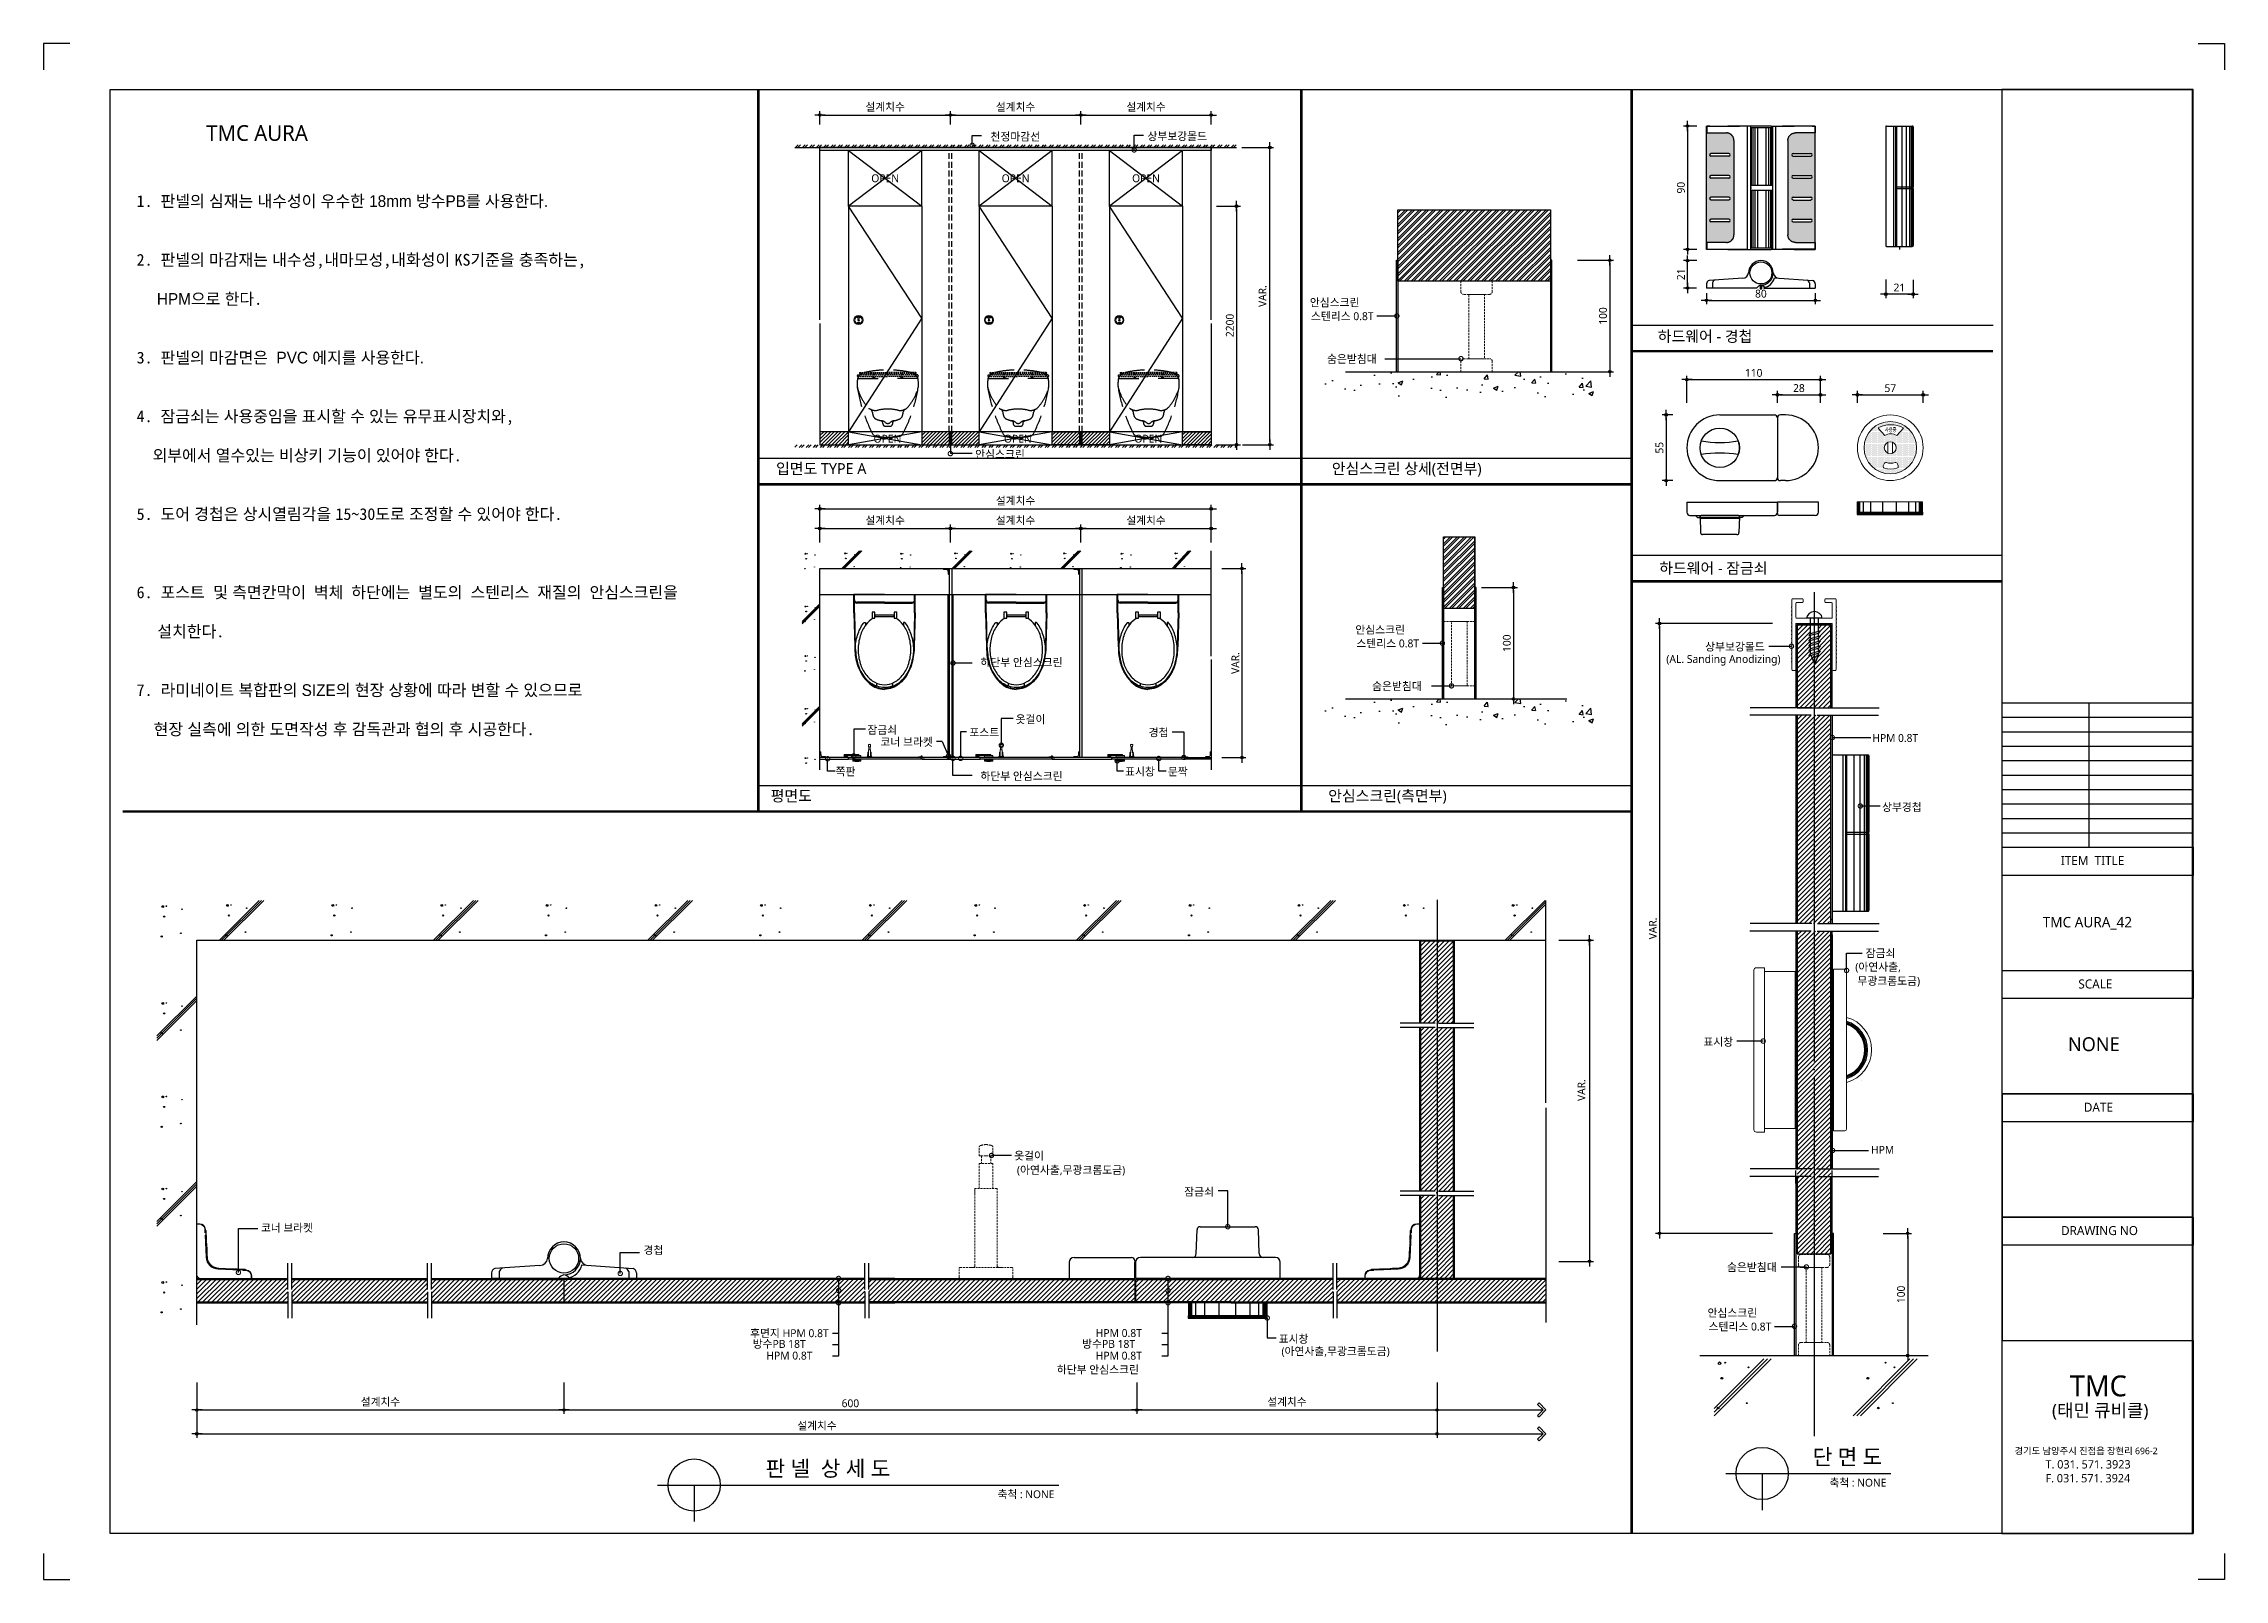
# Model space of a CAD drawing. Extents: x -256 to 8104, y -176 to 5714.
import ezdxf
from ezdxf.enums import TextEntityAlignment as Align

# ---------------------------------------------------------------- set-up
doc = ezdxf.new("R2010")
doc.units = 0
doc.header["$LTSCALE"] = 30
for name, pattern in [('CEN', [62, 60, -1, 0, -1]), ('HIDDEN', [0.375, 0.25, -0.125]), ('HIDDEN2', [4.7625, 3.175, -1.5875])]:
    doc.linetypes.add(name, pattern=pattern)
doc.layers.get('0').update_dxf_attribs({"linetype": 'CONTINUOUS'})
doc.layers.get('DEFPOINTS').update_dxf_attribs({"linetype": 'CONTINUOUS'})
for name, color, linetype in [('02---제품선', 4, 'CONTINUOUS'), ('0_toilet', 6, 'CONTINUOUS'), ('C', 2, 'CONTINUOUS'), ('curior-0Line', 252, 'CONTINUOUS'), ('DIM', 7, 'CONTINUOUS'), ('HAT', 8, 'CONTINUOUS'), ('HID', 9, 'HIDDEN'), ('jac text', 7, 'CONTINUOUS'), ('TIT', 3, 'CONTINUOUS'), ('경첩', 4, 'CONTINUOUS'), ('기타', 1, 'CONTINUOUS'), ('문자', 3, 'CONTINUOUS'), ('부자재', 4, 'CONTINUOUS'), ('상부보강몰드', 4, 'HIDDEN2'), ('옷걸이', 4, 'CONTINUOUS'), ('잠금쇠(회전형)', 4, 'CONTINUOUS'), ('중심선', 1, 'CEN'), ('치수', 1, 'CONTINUOUS'), ('판넬', 2, 'CONTINUOUS'), ('해치', 8, 'CONTINUOUS')]:
    doc.layers.add(name, color=color, linetype=linetype)
doc.styles.add('HDW', font='gulim.ttc')
doc.styles.add('돋움', font='malgun.ttf')
doc.dimstyles.new('10', dxfattribs={"dimscale": 10, "dimtxt": 3, "dimasz": 1, "dimexe": 1.5, "dimexo": 2, "dimgap": 1, "dimtad": 1, "dimdec": 0, "dimlunit": 6, "dimtxsty": '돋움', "dimblk": 'DIMDOT', "dimcen": -1, "dimdle": 1.5, "dimclrt": 3, "dimazin": 3, "dimtfac": 1, "dimtdec": 0, "dimtix": 1, "dimtmove": 2, "dimatfit": 3, "dimldrblk": 'DIMDOT', "dimarcsym": 0})
pattern_1 = [(45, (10000, -14000), (-8.980256, 8.980256), [])]

# ---------------------------------------------------------------- blocks, each defined once
blk = doc.blocks.new('DIMDOT')
at = {"linetype": 'Continuous'}
blk.add_line((-2, 0), (2, 0), dxfattribs=at)
for radius in [0.5, 0.25]:
    blk.add_circle((0, 0), radius, dxfattribs=at)
blk = doc.blocks.new('*D1124')
at = {"layer": 'DEFPOINTS', "color": 0}
for p in [(21041.7, -8440.4), (21541.7, -8384.1), (21541.7, -8440.4)]:
    blk.add_point(p, dxfattribs=at)
at = {"layer": 'DIM', "color": 0, "lineweight": -2, "ltscale": 10}
for p, q in [((21041.7, -8420.4), (21041.7, -8369.1)), ((21051.7, -8384.1), (21531.7, -8384.1)), ((21541.7, -8420.4), (21541.7, -8369.1))]:
    blk.add_line(p, q, dxfattribs=at)
at = {"layer": 'DIM', "color": 0, "lineweight": -2, "xscale": 10, "yscale": 10, "zscale": 10, "rotation": 180}
blk.add_blockref('DIMDOT', (21041.7, -8384.1), dxfattribs=at)
at = {"layer": 'DIM', "color": 0, "lineweight": -2, "xscale": 10, "yscale": 10, "zscale": 10}
blk.add_blockref('DIMDOT', (21541.7, -8384.1), dxfattribs=at)
at = {"layer": 'DIM', "color": 3, "insert": (21291.7, -8354.4), "char_height": 30, "attachment_point": 5, "style": '돋움'}
blk.add_mtext('설계치수', dxfattribs=at)
blk = doc.blocks.new('*D1125')
at = {"layer": 'DEFPOINTS', "color": 0}
for p in [(21541.7, -8440.4), (22041.7, -8384.1), (22041.7, -8440.4)]:
    blk.add_point(p, dxfattribs=at)
at = {"layer": 'DIM', "color": 0, "lineweight": -2, "ltscale": 10}
for p, q in [((21541.7, -8420.4), (21541.7, -8369.1)), ((21551.7, -8384.1), (22031.7, -8384.1)), ((22041.7, -8420.4), (22041.7, -8369.1))]:
    blk.add_line(p, q, dxfattribs=at)
at = {"layer": 'DIM', "color": 0, "lineweight": -2, "xscale": 10, "yscale": 10, "zscale": 10, "rotation": 180}
blk.add_blockref('DIMDOT', (21541.7, -8384.1), dxfattribs=at)
at = {"layer": 'DIM', "color": 0, "lineweight": -2, "xscale": 10, "yscale": 10, "zscale": 10}
blk.add_blockref('DIMDOT', (22041.7, -8384.1), dxfattribs=at)
at = {"layer": 'DIM', "color": 3, "insert": (21791.7, -8354.4), "char_height": 30, "attachment_point": 5, "style": '돋움'}
blk.add_mtext('설계치수', dxfattribs=at)
blk = doc.blocks.new('_DOTSMALL')
at = {"color": 0, "linetype": 'ByBlock', "const_width": 0.5}
blk.add_lwpolyline([(-0.0625, 0, 1), (0.0625, 0, 1)], format="xyb", close=True, dxfattribs=at)
blk = doc.blocks.new('A$C63EC304E')
at = {"layer": '치수', "color": 1, "xscale": 2.5, "yscale": 2.5, "zscale": 2.5, "rotation": 234.3098741996962}
blk.add_blockref('_DOTSMALL', (0.31, 0.31), dxfattribs=at)
blk = doc.blocks.new('A$C2BC9653E')
at = {"layer": '치수', "xscale": 0.3333333333333333, "yscale": 0.3333333333333333, "zscale": 0.3333333333333333}
blk.add_blockref('A$C63EC304E', (0, 0), dxfattribs=at)
blk = doc.blocks.new('A$C7FC71301')
at = {"layer": '치수', "rotation": 180}
blk.add_blockref('A$C2BC9653E', (0.21, 0.21), dxfattribs=at)
blk = doc.blocks.new('A$C4A20372B')
at = {"layer": '치수'}
blk.add_blockref('A$C7FC71301', (0, 0), dxfattribs=at)
blk = doc.blocks.new('A$C566469F5')
at = {"layer": '치수'}
blk.add_blockref('A$C4A20372B', (0, 0), dxfattribs=at)
blk = doc.blocks.new('A$C7E317CD4')
at = {"layer": '해치', "xscale": 2, "yscale": 2, "zscale": 2}
blk.add_blockref('A$C566469F5', (0, 0), dxfattribs=at)
blk = doc.blocks.new('A$C601D7F27')
at = {"layer": '치수'}
blk.add_blockref('A$C7E317CD4', (0, 0), dxfattribs=at)
blk = doc.blocks.new('A$C38802C08')
at = {"layer": '치수'}
blk.add_blockref('A$C601D7F27', (0, 0), dxfattribs=at)
blk = doc.blocks.new('*D1126')
at = {"layer": 'DEFPOINTS', "color": 0}
for p in [(22041.7, -8440.4), (22541.7, -8384.1), (22541.7, -8440.4)]:
    blk.add_point(p, dxfattribs=at)
at = {"layer": 'DIM', "color": 0, "lineweight": -2, "ltscale": 10}
for p, q in [((22041.7, -8420.4), (22041.7, -8369.1)), ((22051.7, -8384.1), (22531.7, -8384.1)), ((22541.7, -8420.4), (22541.7, -8369.1))]:
    blk.add_line(p, q, dxfattribs=at)
at = {"layer": 'DIM', "color": 0, "lineweight": -2, "xscale": 10, "yscale": 10, "zscale": 10, "rotation": 180}
blk.add_blockref('DIMDOT', (22041.7, -8384.1), dxfattribs=at)
at = {"layer": 'DIM', "color": 0, "lineweight": -2, "xscale": 10, "yscale": 10, "zscale": 10}
blk.add_blockref('DIMDOT', (22541.7, -8384.1), dxfattribs=at)
at = {"layer": 'DIM', "color": 3, "insert": (22291.7, -8354.4), "char_height": 30, "attachment_point": 5, "style": '돋움'}
blk.add_mtext('설계치수', dxfattribs=at)
blk = doc.blocks.new('*D1127')
at = {"layer": 'DEFPOINTS', "color": 0}
for p in [(22541.7, -8733.3), (22541.7, -9648.3), (22638.6, -9648.3)]:
    blk.add_point(p, dxfattribs=at)
at = {"layer": 'DIM', "color": 0, "lineweight": -2, "ltscale": 10}
for p, q in [((22561.7, -8733.3), (22653.6, -8733.3)), ((22638.6, -8743.3), (22638.6, -9638.3)), ((22561.7, -9648.3), (22653.6, -9648.3))]:
    blk.add_line(p, q, dxfattribs=at)
at = {"layer": 'DIM', "color": 0, "lineweight": -2, "xscale": 10, "yscale": 10, "zscale": 10}
for p, rotation in [((22638.6, -8733.3), 90), ((22638.6, -9648.3), 270)]:
    blk.add_blockref('DIMDOT', p, dxfattribs=dict(at, rotation=rotation))
at = {"layer": 'DIM', "color": 3, "insert": (22613.1, -9190.8), "char_height": 30, "attachment_point": 5, "rotation": 90, "style": '돋움'}
blk.add_mtext('2200', dxfattribs=at)
blk = doc.blocks.new('*D1128')
at = {"layer": 'DEFPOINTS', "color": 0}
for p in [(22562.7, -10123.2), (22562.7, -10848.2), (22659.6, -10848.2)]:
    blk.add_point(p, dxfattribs=at)
at = {"layer": 'DIM', "color": 0, "lineweight": -2, "ltscale": 10}
for p, q in [((22582.7, -10123.2), (22674.6, -10123.2)), ((22659.6, -10133.2), (22659.6, -10838.2)), ((22582.7, -10848.2), (22674.6, -10848.2))]:
    blk.add_line(p, q, dxfattribs=at)
at = {"layer": 'DIM', "color": 0, "lineweight": -2, "xscale": 10, "yscale": 10, "zscale": 10}
for p, rotation in [((22659.6, -10123.2), 90), ((22659.6, -10848.2), 270)]:
    blk.add_blockref('DIMDOT', p, dxfattribs=dict(at, rotation=rotation))
at = {"layer": 'DIM', "color": 3, "insert": (22634.4, -10485.7), "char_height": 30, "attachment_point": 5, "rotation": 90, "style": '돋움'}
blk.add_mtext('VAR.', dxfattribs=at)
blk = doc.blocks.new('*D1129')
at = {"layer": 'DEFPOINTS', "color": 0}
for p in [(22541.7, -9969.6), (22041.7, -10042.7), (22541.7, -10042.7)]:
    blk.add_point(p, dxfattribs=at)
at = {"layer": 'DIM', "color": 0, "lineweight": -2, "ltscale": 10}
for p, q in [((22041.7, -10022.7), (22041.7, -9954.6)), ((22051.7, -9969.6), (22531.7, -9969.6)), ((22541.7, -10022.7), (22541.7, -9954.6))]:
    blk.add_line(p, q, dxfattribs=at)
at = {"layer": 'DIM', "color": 0, "lineweight": -2, "xscale": 10, "yscale": 10, "zscale": 10, "rotation": 180}
blk.add_blockref('DIMDOT', (22041.7, -9969.6), dxfattribs=at)
at = {"layer": 'DIM', "color": 0, "lineweight": -2, "xscale": 10, "yscale": 10, "zscale": 10}
blk.add_blockref('DIMDOT', (22541.7, -9969.6), dxfattribs=at)
at = {"layer": 'DIM', "color": 3, "insert": (22291.7, -9940), "char_height": 30, "attachment_point": 5, "style": '돋움'}
blk.add_mtext('설계치수', dxfattribs=at)
blk = doc.blocks.new('*D1130')
at = {"layer": 'DEFPOINTS', "color": 0}
for p in [(22541.7, -9894.3), (21041.7, -10042.7), (22541.7, -10042.7)]:
    blk.add_point(p, dxfattribs=at)
at = {"layer": 'DIM', "color": 0, "lineweight": -2, "ltscale": 10}
for p, q in [((21041.7, -10022.7), (21041.7, -9879.3)), ((21051.7, -9894.3), (22531.7, -9894.3)), ((22541.7, -10022.7), (22541.7, -9879.3))]:
    blk.add_line(p, q, dxfattribs=at)
at = {"layer": 'DIM', "color": 0, "lineweight": -2, "xscale": 10, "yscale": 10, "zscale": 10, "rotation": 180}
blk.add_blockref('DIMDOT', (21041.7, -9894.3), dxfattribs=at)
at = {"layer": 'DIM', "color": 0, "lineweight": -2, "xscale": 10, "yscale": 10, "zscale": 10}
blk.add_blockref('DIMDOT', (22541.7, -9894.3), dxfattribs=at)
at = {"layer": 'DIM', "color": 3, "insert": (21791.7, -9864.6), "char_height": 30, "attachment_point": 5, "style": '돋움'}
blk.add_mtext('설계치수', dxfattribs=at)
blk = doc.blocks.new('*D1131')
at = {"layer": 'DEFPOINTS', "color": 0}
for p in [(22041.7, -9969.6), (21541.7, -10042.7), (22041.7, -10042.7)]:
    blk.add_point(p, dxfattribs=at)
at = {"layer": 'DIM', "color": 0, "lineweight": -2, "ltscale": 10}
for p, q in [((21541.7, -10022.7), (21541.7, -9954.6)), ((21551.7, -9969.6), (22031.7, -9969.6)), ((22041.7, -10022.7), (22041.7, -9954.6))]:
    blk.add_line(p, q, dxfattribs=at)
at = {"layer": 'DIM', "color": 0, "lineweight": -2, "xscale": 10, "yscale": 10, "zscale": 10, "rotation": 180}
blk.add_blockref('DIMDOT', (21541.7, -9969.6), dxfattribs=at)
at = {"layer": 'DIM', "color": 0, "lineweight": -2, "xscale": 10, "yscale": 10, "zscale": 10}
blk.add_blockref('DIMDOT', (22041.7, -9969.6), dxfattribs=at)
at = {"layer": 'DIM', "color": 3, "insert": (21791.7, -9940), "char_height": 30, "attachment_point": 5, "style": '돋움'}
blk.add_mtext('설계치수', dxfattribs=at)
blk = doc.blocks.new('*D1132')
at = {"layer": 'DEFPOINTS', "color": 0}
for p in [(21541.7, -9969.6), (21041.7, -10042.7), (21541.7, -10042.7)]:
    blk.add_point(p, dxfattribs=at)
at = {"layer": 'DIM', "color": 0, "lineweight": -2, "ltscale": 10}
for p, q in [((21041.7, -10022.7), (21041.7, -9954.6)), ((21051.7, -9969.6), (21531.7, -9969.6)), ((21541.7, -10022.7), (21541.7, -9954.6))]:
    blk.add_line(p, q, dxfattribs=at)
at = {"layer": 'DIM', "color": 0, "lineweight": -2, "xscale": 10, "yscale": 10, "zscale": 10, "rotation": 180}
blk.add_blockref('DIMDOT', (21041.7, -9969.6), dxfattribs=at)
at = {"layer": 'DIM', "color": 0, "lineweight": -2, "xscale": 10, "yscale": 10, "zscale": 10}
blk.add_blockref('DIMDOT', (21541.7, -9969.6), dxfattribs=at)
at = {"layer": 'DIM', "color": 3, "insert": (21291.7, -9940), "char_height": 30, "attachment_point": 5, "style": '돋움'}
blk.add_mtext('설계치수', dxfattribs=at)
blk = doc.blocks.new('*D1133')
at = {"layer": 'DEFPOINTS', "color": 0}
for p in [(18653.4, -13224.5), (20060.5, -13224.5), (20060.5, -13350.2)]:
    blk.add_point(p, dxfattribs=at)
at = {"layer": 'DIM', "color": 0, "lineweight": -2, "ltscale": 10}
for p, q in [((18653.4, -13244.5), (18653.4, -13365.2)), ((20060.5, -13244.5), (20060.5, -13365.2)), ((18663.4, -13350.2), (20050.5, -13350.2))]:
    blk.add_line(p, q, dxfattribs=at)
at = {"layer": 'DIM', "color": 0, "lineweight": -2, "xscale": 10, "yscale": 10, "zscale": 10, "rotation": 180}
blk.add_blockref('DIMDOT', (18653.4, -13350.2), dxfattribs=at)
at = {"layer": 'DIM', "color": 0, "lineweight": -2, "xscale": 10, "yscale": 10, "zscale": 10}
blk.add_blockref('DIMDOT', (20060.5, -13350.2), dxfattribs=at)
at = {"layer": 'DIM', "color": 3, "insert": (19357, -13320.5), "char_height": 30, "attachment_point": 5, "style": '돋움'}
blk.add_mtext('설계치수', dxfattribs=at)
blk = doc.blocks.new('*D1134')
at = {"layer": 'DEFPOINTS', "color": 0}
for p in [(18653.4, -13224.5), (23407.3, -13224.5), (23407.3, -13441.7)]:
    blk.add_point(p, dxfattribs=at)
at = {"layer": 'DIM', "color": 0, "lineweight": -2, "ltscale": 10}
for p, q in [((18653.4, -13244.5), (18653.4, -13456.7)), ((23407.3, -13244.5), (23407.3, -13456.7)), ((18663.4, -13441.7), (23397.3, -13441.7))]:
    blk.add_line(p, q, dxfattribs=at)
at = {"layer": 'DIM', "color": 0, "lineweight": -2, "xscale": 10, "yscale": 10, "zscale": 10, "rotation": 180}
blk.add_blockref('DIMDOT', (18653.4, -13441.7), dxfattribs=at)
at = {"layer": 'DIM', "color": 0, "lineweight": -2, "xscale": 10, "yscale": 10, "zscale": 10}
blk.add_blockref('DIMDOT', (23407.3, -13441.7), dxfattribs=at)
at = {"layer": 'DIM', "color": 3, "insert": (21030.4, -13412), "char_height": 30, "attachment_point": 5, "style": '돋움'}
blk.add_mtext('설계치수', dxfattribs=at)
blk = doc.blocks.new('*D1135')
at = {"layer": 'DEFPOINTS', "color": 0}
for p in [(22256.5, -13224.5), (23407.3, -13224.5), (23407.3, -13350.2)]:
    blk.add_point(p, dxfattribs=at)
at = {"layer": 'DIM', "color": 0, "lineweight": -2, "ltscale": 10}
for p, q in [((22256.5, -13244.5), (22256.5, -13365.2)), ((23407.3, -13244.5), (23407.3, -13365.2)), ((22266.5, -13350.2), (23397.3, -13350.2))]:
    blk.add_line(p, q, dxfattribs=at)
at = {"layer": 'DIM', "color": 0, "lineweight": -2, "xscale": 10, "yscale": 10, "zscale": 10, "rotation": 180}
blk.add_blockref('DIMDOT', (22256.5, -13350.2), dxfattribs=at)
at = {"layer": 'DIM', "color": 0, "lineweight": -2, "xscale": 10, "yscale": 10, "zscale": 10}
blk.add_blockref('DIMDOT', (23407.3, -13350.2), dxfattribs=at)
at = {"layer": 'DIM', "color": 3, "insert": (22831.9, -13320.5), "char_height": 30, "attachment_point": 5, "style": '돋움'}
blk.add_mtext('설계치수', dxfattribs=at)
blk = doc.blocks.new('*D1136')
at = {"layer": 'DEFPOINTS', "color": 0}
for p in [(20060.5, -13224.5), (22256.5, -13224.5), (22256.5, -13350.2)]:
    blk.add_point(p, dxfattribs=at)
at = {"layer": 'DIM', "color": 0, "lineweight": -2, "ltscale": 10}
for p, q in [((20060.5, -13244.5), (20060.5, -13365.2)), ((22256.5, -13244.5), (22256.5, -13365.2)), ((20070.5, -13350.2), (22246.5, -13350.2))]:
    blk.add_line(p, q, dxfattribs=at)
at = {"layer": 'DIM', "color": 0, "lineweight": -2, "xscale": 10, "yscale": 10, "zscale": 10, "rotation": 180}
blk.add_blockref('DIMDOT', (20060.5, -13350.2), dxfattribs=at)
at = {"layer": 'DIM', "color": 0, "lineweight": -2, "xscale": 10, "yscale": 10, "zscale": 10}
blk.add_blockref('DIMDOT', (22256.5, -13350.2), dxfattribs=at)
at = {"layer": 'DIM', "color": 3, "insert": (21158.5, -13324.7), "char_height": 30, "attachment_point": 5, "style": '돋움'}
blk.add_mtext('600', dxfattribs=at)
blk = doc.blocks.new('A$C06B31977')
for p, q in [((1.26, 11.06), (1.26, 21.17)), ((1.26, 10.11), (1.26, 0))]:
    blk.add_line(p, q)
blk = doc.blocks.new('*D1137')
at = {"layer": 'DEFPOINTS', "color": 0}
for p in [(23854.1, -11548.8), (23854.1, -12780.2), (23992, -12780.2)]:
    blk.add_point(p, dxfattribs=at)
at = {"layer": 'DIM', "color": 0, "lineweight": -2, "ltscale": 10}
for p, q in [((23874.1, -11548.8), (24007, -11548.8)), ((23992, -11558.8), (23992, -12770.2)), ((23874.1, -12780.2), (24007, -12780.2))]:
    blk.add_line(p, q, dxfattribs=at)
at = {"layer": 'DIM', "color": 0, "lineweight": -2, "xscale": 10, "yscale": 10, "zscale": 10}
for p, rotation in [((23992, -11548.8), 90), ((23992, -12780.2), 270)]:
    blk.add_blockref('DIMDOT', p, dxfattribs=dict(at, rotation=rotation))
at = {"layer": 'DIM', "color": 3, "insert": (23961.2, -12123.6), "char_height": 30, "attachment_point": 5, "rotation": 90, "style": '돋움'}
blk.add_mtext('VAR.', dxfattribs=at)
blk = doc.blocks.new('A$C13EB2441')
for p, q in [((0.84, 7.37), (0.84, 14.11)), ((0.84, 6.74), (0.84, 0))]:
    blk.add_line(p, q)
blk = doc.blocks.new('*D1138')
at = {"layer": 'DEFPOINTS', "color": 0}
for p in [(24877.2, -9398.7), (24365.2, -9507.3), (24877.2, -9507.3)]:
    blk.add_point(p, dxfattribs=at)
at = {"layer": 'DIM', "color": 0, "lineweight": -2, "ltscale": 10}
for p, q in [((24365.2, -9487.3), (24365.2, -9383.7)), ((24375.2, -9398.7), (24867.2, -9398.7)), ((24877.2, -9487.3), (24877.2, -9383.7))]:
    blk.add_line(p, q, dxfattribs=at)
at = {"layer": 'DIM', "color": 0, "lineweight": -2, "xscale": 10, "yscale": 10, "zscale": 10, "rotation": 180}
blk.add_blockref('DIMDOT', (24365.2, -9398.7), dxfattribs=at)
at = {"layer": 'DIM', "color": 0, "lineweight": -2, "xscale": 10, "yscale": 10, "zscale": 10}
blk.add_blockref('DIMDOT', (24877.2, -9398.7), dxfattribs=at)
at = {"layer": 'DIM', "color": 3, "insert": (24621.2, -9373.1), "char_height": 30, "attachment_point": 5, "style": '돋움'}
blk.add_mtext('110', dxfattribs=at)
blk = doc.blocks.new('*D1139')
at = {"layer": 'DEFPOINTS', "color": 0}
for p in [(24712.2, -9507.3), (24877.2, -9456.7), (24877.2, -9507.3)]:
    blk.add_point(p, dxfattribs=at)
at = {"layer": 'DIM', "color": 0, "lineweight": -2, "ltscale": 10}
for p, q in [((24712.2, -9487.3), (24712.2, -9441.7)), ((24877.2, -9487.3), (24877.2, -9441.7)), ((24722.2, -9456.7), (24867.2, -9456.7))]:
    blk.add_line(p, q, dxfattribs=at)
at = {"layer": 'DIM', "color": 0, "lineweight": -2, "xscale": 10, "yscale": 10, "zscale": 10, "rotation": 180}
blk.add_blockref('DIMDOT', (24712.2, -9456.7), dxfattribs=at)
at = {"layer": 'DIM', "color": 0, "lineweight": -2, "xscale": 10, "yscale": 10, "zscale": 10}
blk.add_blockref('DIMDOT', (24877.2, -9456.7), dxfattribs=at)
at = {"layer": 'DIM', "color": 3, "insert": (24794.7, -9431.2), "char_height": 30, "attachment_point": 5, "style": '돋움'}
blk.add_mtext('28', dxfattribs=at)
blk = doc.blocks.new('*D1140')
at = {"layer": 'DEFPOINTS', "color": 0}
for p in [(25018.9, -9507.3), (25270.9, -9456.7), (25270.9, -9507.3)]:
    blk.add_point(p, dxfattribs=at)
at = {"layer": 'DIM', "color": 0, "lineweight": -2, "ltscale": 10}
for p, q in [((25018.9, -9487.3), (25018.9, -9441.7)), ((25270.9, -9487.3), (25270.9, -9441.7)), ((25028.9, -9456.7), (25260.9, -9456.7))]:
    blk.add_line(p, q, dxfattribs=at)
at = {"layer": 'DIM', "color": 0, "lineweight": -2, "xscale": 10, "yscale": 10, "zscale": 10, "rotation": 180}
blk.add_blockref('DIMDOT', (25018.9, -9456.7), dxfattribs=at)
at = {"layer": 'DIM', "color": 0, "lineweight": -2, "xscale": 10, "yscale": 10, "zscale": 10}
blk.add_blockref('DIMDOT', (25270.9, -9456.7), dxfattribs=at)
at = {"layer": 'DIM', "color": 3, "insert": (25144.9, -9431.4), "char_height": 30, "attachment_point": 5, "style": '돋움'}
blk.add_mtext('57', dxfattribs=at)
blk = doc.blocks.new('*D1141')
at = {"layer": 'DEFPOINTS', "color": 0}
for p in [(24422.8, -8426), (24367.8, -8899.1), (24422.8, -8899.1)]:
    blk.add_point(p, dxfattribs=at)
at = {"layer": 'DIM', "color": 0, "lineweight": -2, "ltscale": 10}
for p, q in [((24402.8, -8426), (24352.8, -8426)), ((24367.8, -8436), (24367.8, -8889.1)), ((24402.8, -8899.1), (24352.8, -8899.1))]:
    blk.add_line(p, q, dxfattribs=at)
at = {"layer": 'DIM', "color": 0, "lineweight": -2, "xscale": 10, "yscale": 10, "zscale": 10}
for p, rotation in [((24367.8, -8426), 90), ((24367.8, -8899.1), 270)]:
    blk.add_blockref('DIMDOT', p, dxfattribs=dict(at, rotation=rotation))
at = {"layer": 'DIM', "color": 3, "insert": (24342.3, -8662.5), "char_height": 30, "attachment_point": 5, "rotation": 90, "style": '돋움'}
blk.add_mtext('90', dxfattribs=at)
blk = doc.blocks.new('*D1142')
at = {"layer": 'DEFPOINTS', "color": 0}
for p in [(24440.4, -9047.3), (24857.5, -9047.3), (24857.5, -9094.7)]:
    blk.add_point(p, dxfattribs=at)
at = {"layer": 'DIM', "color": 0, "lineweight": -2, "ltscale": 10}
for p, q in [((24440.4, -9067.3), (24440.4, -9109.7)), ((24450.4, -9094.7), (24847.5, -9094.7)), ((24857.5, -9067.3), (24857.5, -9109.7))]:
    blk.add_line(p, q, dxfattribs=at)
at = {"layer": 'DIM', "color": 0, "lineweight": -2, "xscale": 10, "yscale": 10, "zscale": 10, "rotation": 180}
blk.add_blockref('DIMDOT', (24440.4, -9094.7), dxfattribs=at)
at = {"layer": 'DIM', "color": 0, "lineweight": -2, "xscale": 10, "yscale": 10, "zscale": 10}
blk.add_blockref('DIMDOT', (24857.5, -9094.7), dxfattribs=at)
at = {"layer": 'DIM', "color": 3, "insert": (24648.9, -9069.2), "char_height": 30, "attachment_point": 5, "style": '돋움'}
blk.add_mtext('80', dxfattribs=at)
blk = doc.blocks.new('*D1143')
at = {"layer": 'DEFPOINTS', "color": 0}
for p in [(24367.8, -8942.3), (24422.8, -8942.3), (24422.1, -9047.3)]:
    blk.add_point(p, dxfattribs=at)
at = {"layer": 'DIM', "color": 0, "lineweight": -2, "ltscale": 10}
for p, q in [((24402.8, -8942.3), (24352.8, -8942.3)), ((24367.8, -9037.3), (24367.8, -8952.3)), ((24402.1, -9047.3), (24352.8, -9047.3))]:
    blk.add_line(p, q, dxfattribs=at)
at = {"layer": 'DIM', "color": 0, "lineweight": -2, "xscale": 10, "yscale": 10, "zscale": 10}
for p, rotation in [((24367.8, -8942.3), 90), ((24367.8, -9047.3), 270)]:
    blk.add_blockref('DIMDOT', p, dxfattribs=dict(at, rotation=rotation))
at = {"layer": 'DIM', "color": 3, "insert": (24342.5, -8994.8), "char_height": 30, "attachment_point": 5, "rotation": 90, "style": '돋움'}
blk.add_mtext('21', dxfattribs=at)
blk = doc.blocks.new('*D1144')
at = {"layer": 'DEFPOINTS', "color": 0}
for p in [(25127.3, -8995.1), (25232.3, -8995.9), (25127.3, -9070.8)]:
    blk.add_point(p, dxfattribs=at)
at = {"layer": 'DIM', "color": 0, "lineweight": -2, "ltscale": 10}
for p, q in [((25127.3, -9015.1), (25127.3, -9085.8)), ((25232.3, -9015.9), (25232.3, -9085.8)), ((25222.3, -9070.8), (25137.3, -9070.8))]:
    blk.add_line(p, q, dxfattribs=at)
at = {"layer": 'DIM', "color": 0, "lineweight": -2, "xscale": 10, "yscale": 10, "zscale": 10, "rotation": 180}
blk.add_blockref('DIMDOT', (25127.3, -9070.8), dxfattribs=at)
at = {"layer": 'DIM', "color": 0, "lineweight": -2, "xscale": 10, "yscale": 10, "zscale": 10}
blk.add_blockref('DIMDOT', (25232.3, -9070.8), dxfattribs=at)
at = {"layer": 'DIM', "color": 3, "insert": (25179.8, -9045.5), "char_height": 30, "attachment_point": 5, "style": '돋움'}
blk.add_mtext('21', dxfattribs=at)
blk = doc.blocks.new('A$C10E41893')
at = {"layer": '부자재'}
for p, q in [((6, 0), (6, 196)), ((123, 196), (6, 196)), ((123, 192), (6, 192)), ((55, 0), (55, 177)), ((61, 0), (61, 177)), ((6, 0), (6, -196)), ((55, 0), (55, -177)), ((61, 0), (61, -177)), ((123, -192), (6, -192)), ((123, -196), (6, -196))]:
    blk.add_line(p, q, dxfattribs=at)
for points in [[(123, 196, -0.012538), (123, 196), (335, 190, -0.055395), (445, 175, -0.154276), (577, 93, -0.179504), (612, 0, -0.179504)], [(123, 192, -0.012538), (123, 192), (335, 187, -0.055395), (444, 172, -0.154276), (574, 91, -0.179504), (608, 0, -0.179504)], [(157, -72, 0.089162), (200, -119, 0.085733), (270, -155, 0.075373), (359, -168, 0.075373), (447, -155, 0.085733), (517, -119, 0.106084), (567, -62, 0.126931), (583, 0, 0.126931), (567, 62, 0.106084), (517, 119, 0.085733), (447, 155, 0.075373), (359, 168, 0.075373), (270, 155, 0.085733), (200, 119, 0.089162), (157, 72)], [(572, 51), (589, 51), (589, 60, 0.021185), (583, 71, 0.106084), (528, 134, 0.085733), (453, 172, 0.075373), (359, 187, 0.075373), (265, 172, 0.085733), (189, 134, 0.007337), (184, 130), (184, 122), (205, 122)], [(123, -196, 0.012538), (123, -196), (335, -190, 0.055395), (445, -175, 0.154276), (577, -93, 0.179504), (612, 0, 0.179504)], [(123, -192, 0.012538), (123, -192), (335, -187, 0.055395), (444, -172, 0.154276), (574, -91, 0.179504), (608, 0, 0.179504)], [(589, -51, 0.090214), (598, 0, 0.090214), (589, 51, 0.106084)], [(572, -51), (589, -51), (589, -60, -0.021185), (583, -71, -0.106084), (528, -134, -0.085733), (453, -172, -0.075373), (359, -187, -0.075373), (265, -172, -0.085733), (189, -134, -0.007337), (184, -130), (184, -122), (205, -122)]]:
    blk.add_lwpolyline(points, format="xyb", dxfattribs=at)
blk.add_lwpolyline([(138, -61), (119, -61), (119, -79), (157, -79), (157, -61), (138, -61), (147, -61), (147, 61), (138, 61), (157, 61), (157, 79), (119, 79), (119, 61), (138, 61), (138, -61), (119, -61)], dxfattribs=at)
for centre, start, end in [((40, 177), 0, 90), ((46, 177), 0, 90), ((40, -177), 270, 0), ((46, -177), 270, 0)]:
    blk.add_arc(centre, 15, start, end, dxfattribs=at)
blk = doc.blocks.new('A$C460A2A32')
at = {"color": 0}
for p, q in [((3, 20), (0, 16)), ((3, 20), (9, 20)), ((4, 10), (162, 10)), ((9, 20), (162, 20)), ((13, 32), (11, 30)), ((13, 32), (162, 32)), ((13, 27), (162, 27)), ((312, 32), (162, 32)), ((312, 27), (162, 27)), ((316, 20), (162, 20)), ((321, 10), (162, 10)), ((312, 32), (313, 30)), ((322, 20), (316, 20)), ((322, 20), (324, 16))]:
    blk.add_line(p, q, dxfattribs=at)
for centre, radius, start, end in [((4, 14), 4, 150.0107, 270), ((13, 29), 2, 135, 270), ((109, 28), 26, 182.6717, 198.4118), ((109, 10), 26, 180, 202.6199), ((107, 28), 23, 183.0205, 200.9186), ((107, 10), 23, 180, 205.7715), ((69, 10), 23, 334.2285, 0), ((69, 28), 23, 339.0814, 356.9795), ((67, 10), 26, 337.3801, 0), ((67, 28), 26, 341.5882, 357.3283), ((257, 10), 26, 180, 202.6199), ((257, 28), 26, 182.6717, 198.4118), ((256, 28), 23, 183.0205, 200.9186), ((256, 10), 23, 180, 205.7715), ((217, 10), 23, 334.2285, 0), ((217, 28), 23, 339.0814, 356.9795), ((216, 28), 26, 341.5882, 357.3283), ((216, 10), 26, 337.3801, 0), ((312, 29), 2, 270, 45), ((321, 14), 4, 270, 29.9893)]:
    blk.add_arc(centre, radius, start, end, dxfattribs=at)
blk = doc.blocks.new('*D1145')
at = {"layer": 'DEFPOINTS', "color": 0}
for p in [(24330.9, -9533.9), (24285.2, -9785.9), (24330.9, -9785.9)]:
    blk.add_point(p, dxfattribs=at)
at = {"layer": 'DIM', "color": 0, "lineweight": -2, "ltscale": 10}
for p, q in [((24310.9, -9533.9), (24270.2, -9533.9)), ((24285.2, -9543.9), (24285.2, -9775.9)), ((24310.9, -9785.9), (24270.2, -9785.9))]:
    blk.add_line(p, q, dxfattribs=at)
at = {"layer": 'DIM', "color": 0, "lineweight": -2, "xscale": 10, "yscale": 10, "zscale": 10}
for p, rotation in [((24285.2, -9533.9), 90), ((24285.2, -9785.9), 270)]:
    blk.add_blockref('DIMDOT', p, dxfattribs=dict(at, rotation=rotation))
at = {"layer": 'DIM', "color": 3, "insert": (24259.9, -9659.9), "char_height": 30, "attachment_point": 5, "rotation": 90, "style": '돋움'}
blk.add_mtext('55', dxfattribs=at)
blk = doc.blocks.new('*D1146')
at = {"layer": 'DEFPOINTS', "color": 0}
for p in [(24712.9, -10333.9), (24260.1, -12672.9), (24712.9, -12672.9)]:
    blk.add_point(p, dxfattribs=at)
at = {"layer": 'DIM', "color": 0, "lineweight": -2, "ltscale": 10}
for p, q in [((24692.9, -10333.9), (24245.1, -10333.9)), ((24260.1, -10343.9), (24260.1, -12662.9)), ((24692.9, -12672.9), (24245.1, -12672.9))]:
    blk.add_line(p, q, dxfattribs=at)
at = {"layer": 'DIM', "color": 0, "lineweight": -2, "xscale": 10, "yscale": 10, "zscale": 10}
for p, rotation in [((24260.1, -10333.9), 90), ((24260.1, -12672.9), 270)]:
    blk.add_blockref('DIMDOT', p, dxfattribs=dict(at, rotation=rotation))
at = {"layer": 'DIM', "color": 3, "insert": (24234.8, -11503.4), "char_height": 30, "attachment_point": 5, "rotation": 90, "style": '돋움'}
blk.add_mtext('VAR.', dxfattribs=at)
blk = doc.blocks.new('*D1147')
at = {"layer": 'DEFPOINTS', "color": 0}
for p in [(25097.3, -12672.8), (25097.3, -13141.1), (25211.6, -13141.1)]:
    blk.add_point(p, dxfattribs=at)
at = {"layer": 'DIM', "color": 0, "lineweight": -2, "ltscale": 10}
for p, q in [((25117.3, -12672.8), (25226.6, -12672.8)), ((25211.6, -12682.8), (25211.6, -13131.1)), ((25117.3, -13141.1), (25226.6, -13141.1))]:
    blk.add_line(p, q, dxfattribs=at)
at = {"layer": 'DIM', "color": 0, "lineweight": -2, "xscale": 10, "yscale": 10, "zscale": 10}
for p, rotation in [((25211.6, -12672.8), 90), ((25211.6, -13141.1), 270)]:
    blk.add_blockref('DIMDOT', p, dxfattribs=dict(at, rotation=rotation))
at = {"layer": 'DIM', "color": 3, "insert": (25186, -12907), "char_height": 30, "attachment_point": 5, "rotation": 90, "style": '돋움'}
blk.add_mtext('100', dxfattribs=at)
blk = doc.blocks.new('*D1148')
at = {"layer": 'DEFPOINTS', "color": 0}
for p in [(23557.7, -10195.8), (23557.7, -10623.3), (23700.6, -10623.3)]:
    blk.add_point(p, dxfattribs=at)
at = {"layer": 'DIM', "color": 0, "lineweight": -2, "ltscale": 10}
for p, q in [((23577.7, -10195.8), (23715.6, -10195.8)), ((23700.6, -10205.8), (23700.6, -10613.3)), ((23577.7, -10623.3), (23715.6, -10623.3))]:
    blk.add_line(p, q, dxfattribs=at)
at = {"layer": 'DIM', "color": 0, "lineweight": -2, "xscale": 10, "yscale": 10, "zscale": 10}
for p, rotation in [((23700.6, -10195.8), 90), ((23700.6, -10623.3), 270)]:
    blk.add_blockref('DIMDOT', p, dxfattribs=dict(at, rotation=rotation))
at = {"layer": 'DIM', "color": 3, "insert": (23675, -10409.5), "char_height": 30, "attachment_point": 5, "rotation": 90, "style": '돋움'}
blk.add_mtext('100', dxfattribs=at)
blk = doc.blocks.new('*D1149')
at = {"layer": 'DEFPOINTS', "color": 0}
for p in [(23926.4, -8940.9), (23926.4, -9368.3), (24069.3, -9368.3)]:
    blk.add_point(p, dxfattribs=at)
at = {"layer": 'DIM', "color": 0, "lineweight": -2, "ltscale": 10}
for p, q in [((23946.4, -8940.9), (24084.3, -8940.9)), ((24069.3, -8950.9), (24069.3, -9358.3)), ((23946.4, -9368.3), (24084.3, -9368.3))]:
    blk.add_line(p, q, dxfattribs=at)
at = {"layer": 'DIM', "color": 0, "lineweight": -2, "xscale": 10, "yscale": 10, "zscale": 10}
for p, rotation in [((24069.3, -8940.9), 90), ((24069.3, -9368.3), 270)]:
    blk.add_blockref('DIMDOT', p, dxfattribs=dict(at, rotation=rotation))
at = {"layer": 'DIM', "color": 3, "insert": (24043.7, -9154.6), "char_height": 30, "attachment_point": 5, "rotation": 90, "style": '돋움'}
blk.add_mtext('100', dxfattribs=at)
blk = doc.blocks.new('*D1150')
at = {"layer": 'DEFPOINTS', "color": 0}
for p in [(22638.6, -8508.5), (22766, -8508.5), (22641.1, -9648.3)]:
    blk.add_point(p, dxfattribs=at)
at = {"layer": 'DIM', "color": 0, "lineweight": -2, "ltscale": 10}
for p, q in [((22658.6, -8508.5), (22781, -8508.5)), ((22766, -9638.3), (22766, -8518.5)), ((22661.1, -9648.3), (22781, -9648.3))]:
    blk.add_line(p, q, dxfattribs=at)
at = {"layer": 'DIM', "color": 0, "lineweight": -2, "xscale": 10, "yscale": 10, "zscale": 10}
for p, rotation in [((22766, -8508.5), 90), ((22766, -9648.3), 270)]:
    blk.add_blockref('DIMDOT', p, dxfattribs=dict(at, rotation=rotation))
at = {"layer": 'DIM', "color": 3, "insert": (22738.7, -9078.4), "char_height": 30, "attachment_point": 5, "rotation": 90, "style": '돋움'}
blk.add_mtext('VAR.', dxfattribs=at)
blk = doc.blocks.new('AURA_42', base_point=(18321.5, -13824.2))
h = blk.add_hatch()
h.set_pattern_fill('ANSI31', color=3, scale=3, angle=180)
h.set_pattern_definition([(225, (18360, -14000), (6.735192, -6.735192), [])])
h.paths.add_polyline_path([(21151.7, -9598.3), (21041.7, -9598.3), (21041.7, -9648.3), (21151.7, -9648.3)])
h.paths.add_polyline_path([(21536.7, -9598.3), (21431.7, -9598.3), (21431.7, -9648.3), (21536.7, -9648.3)])
h.paths.add_polyline_path([(21651.7, -9598.3), (21546.7, -9598.3), (21546.7, -9648.3), (21651.7, -9648.3)])
h.paths.add_polyline_path([(22036.7, -9598.3), (21931.7, -9598.3), (21931.7, -9648.3), (22036.7, -9648.3)])
h.paths.add_polyline_path([(22151.7, -9598.3), (22046.7, -9598.3), (22046.7, -9648.3), (22151.7, -9648.3)])
h.paths.add_polyline_path([(22541.7, -9598.3), (22431.7, -9598.3), (22431.7, -9648.3), (22541.7, -9648.3)])
h = blk.add_hatch()
h.set_pattern_fill('ANSI31', color=2, style=0)
h.set_pattern_definition([(45, (18360, -14000), (-2.245064, 2.245064), [])])
h.paths.add_polyline_path([(21546.7, -9598.3), (21536.7, -9598.3), (21536.7, -9648.3), (21546.7, -9648.3)])
h = blk.add_hatch()
h.set_pattern_fill('ANSI31', color=2, style=0)
h.set_pattern_definition([(45, (18860, -14000), (-2.245064, 2.245064), [])])
h.paths.add_polyline_path([(22046.7, -9598.3), (22036.7, -9598.3), (22036.7, -9648.3), (22046.7, -9648.3)])
h = blk.add_hatch()
h.set_pattern_fill('ANSI31', color=2, style=0)
h.set_pattern_definition([(45, (21538.1663, -12160.0106), (-2.245064, 2.245064), [])])
h.paths.add_polyline_path([(23432.7, -10195.8), (23427.7, -10195.8), (23427.7, -10407.5, -1), (23427.7, -10411.6), (23427.7, -10623.3), (23432.7, -10623.3)])
h.paths.add_polyline_path([(23557.7, -10411.6, -1), (23557.7, -10407.5), (23557.7, -10195.8), (23552.7, -10195.8), (23552.7, -10623.3), (23557.7, -10623.3)])
at = {"layer": 'HAT'}
h = blk.add_hatch(dxfattribs=at)
h.set_pattern_fill('ANSI32', color=256, scale=2, style=0)
h.set_pattern_definition([(45, (9705.63, -14141.476), (-13.470384, 13.470384), []), (45, (9714.61, -14141.476), (-13.470384, 13.470384), [])])
h.paths.add_polyline_path([(20945, -8498.5), (22638.6, -8498.5), (22638.6, -8508.5), (20945, -8508.5)])
h = blk.add_hatch(dxfattribs=at)
h.set_pattern_fill('ANSI32', color=256, scale=2, style=0)
h.set_pattern_definition([(45, (10000, -14000), (-13.470384, 13.470384), []), (45, (10008.98, -14000), (-13.470384, 13.470384), [])])
h.paths.add_polyline_path([(23256.9, -8747.1), (23842.3, -8747.1), (23842.3, -9021.7), (23256.9, -9021.7)])
h = blk.add_hatch(dxfattribs=at)
h.set_pattern_fill('ANSI32', color=256, scale=2, style=0)
h.set_pattern_definition([(45, (9705.63, -13959.496), (-13.470384, 13.470384), []), (45, (9714.61, -13959.496), (-13.470384, 13.470384), [])])
h.paths.add_polyline_path([(20945, -9658.7), (22638.6, -9658.7), (22638.6, -9648.7), (20945, -9648.7)])
h = blk.add_hatch(dxfattribs=at)
h.set_pattern_fill('ANSI32', color=256, scale=2, style=0)
h.set_pattern_definition([(45, (18351.317, -14000), (-13.470384, 13.470384), []), (45, (18360.298, -14000), (-13.470384, 13.470384), [])])
h.paths.add_polyline_path([(23552.7, -10002), (23432.7, -10002), (23432.7, -10276.6), (23552.7, -10276.6), (23552.7, -10195.8)])
at = {"layer": 'HAT', "transparency": 33554687}
h = blk.add_hatch(dxfattribs=at)
h.set_pattern_fill('ANSI31', color=256, scale=4, style=0)
h.set_pattern_definition(pattern_1)
h.paths.add_polyline_path([(24787.6, -10656.9), (24844, -10656.9), (24852.6, -10656.9), (24852.6, -10452.2), (24832.5, -10457.6), (24839.1, -10448.8), (24839.1, -10436.6), (24832.5, -10438.3), (24839, -10429.6), (24839.1, -10429.6), (24839.1, -10417.3), (24832.4, -10419.1), (24839, -10410.3), (24839.1, -10410.3), (24839.1, -10398), (24832.4, -10399.8), (24838.9, -10391.1), (24839.1, -10391), (24839.1, -10378.8), (24832.3, -10380.6), (24838.9, -10371.8), (24839.1, -10371.8), (24839.1, -10338.9), (24787.6, -10338.9)])
h.paths.add_polyline_path([(24866.2, -10656.9), (24917.6, -10656.9), (24917.6, -10338.9), (24869.1, -10338.9), (24869.1, -10363.8), (24875.6, -10362.1), (24869.1, -10370.8), (24869.1, -10383.1), (24875.6, -10381.3), (24869.1, -10390.1), (24869.1, -10390.1), (24869.1, -10402.3), (24875.7, -10400.6), (24869.2, -10409.3), (24869.1, -10409.3), (24869.1, -10421.6), (24875.7, -10419.8), (24869.2, -10428.6), (24869.1, -10428.6), (24869.1, -10440.8), (24875.8, -10439.1), (24869.3, -10447.8), (24869.1, -10447.9), (24869.1, -10454.4), (24855.1, -10491), (24852.6, -10485.2), (24852.6, -10656.9)])
at = {"layer": 'HAT'}
h = blk.add_hatch(dxfattribs=at)
h.set_pattern_fill('ANSI31', color=256, scale=4, style=0)
h.set_pattern_definition(pattern_1)
edge = h.paths.add_edge_path()
edge.add_line((24917.6, -10734.6), (24858.2, -10734.6))
edge.add_arc((24856.1, -10734.6), 2.08, -54.30987, 0, ccw=False)
edge.add_arc((24856.1, -10734.6), 2.08, 125.69013, 305.69013, ccw=False)
edge.add_arc((24856.1, -10734.6), 2.08, 0, 125.69013, ccw=False)
edge.add_line((24858.2, -10734.6), (24917.6, -10734.6))
edge.add_line((24917.6, -10734.6), (24917.6, -10685.9))
edge.add_line((24917.6, -10685.9), (24907.3, -10685.9))
edge.add_spline(control_points=[(24904.5, -10693.7), (24905.5, -10691.1), (24906.4, -10688.4), (24907.3, -10685.9)], knot_values=[0, 0, 0, 0, 0.152076, 0.152076, 0.152076, 0.152076], degree=3, periodic=0)
edge.add_line((24907.3, -10685.9), (24852.6, -10685.9))
edge.add_line((24852.6, -10685.9), (24852.6, -11484.4))
edge.add_line((24852.6, -11484.4), (24909.3, -11484.4))
edge.add_spline(control_points=[(24909.3, -11484.4), (24912.5, -11475.7), (24915.5, -11467.8), (24917.6, -11464)], knot_values=[0.152076, 0.152076, 0.152076, 0.152076, 0.673721, 0.673721, 0.673721, 0.673721], degree=3, periodic=0)
edge.add_spline(control_points=[(24920, -11484.4), (24920.5, -11474.4), (24921.6, -11459.1), (24918.7, -11462), (24917.6, -11464)], knot_values=[0.673721, 0.673721, 0.673721, 0.673721, 1.332503, 1.60798, 1.60798, 1.60798, 1.60798], degree=3, periodic=0)
edge.add_line((24917.6, -11464), (24917.6, -10734.6))
h.paths.add_polyline_path([(24852.6, -10685.9), (24787.6, -10685.9), (24787.6, -11484.4), (24852.6, -11484.4)])
h = blk.add_hatch(dxfattribs=at)
h.set_pattern_fill('ANSI31', color=256, scale=4, style=0)
h.set_pattern_definition(pattern_1)
h.paths.add_polyline_path([(24852.6, -11970), (24787.6, -11970), (24787.6, -12425.5), (24852.6, -12425.5), (24852.6, -12316, -0.567825), (24852.6, -12312.4)])
h.paths.add_polyline_path([(24917.6, -11970), (24852.6, -11970), (24852.6, -12312.4, -0.582142), (24855.8, -12314.2), (24917.6, -12314.2)])
edge = h.paths.add_edge_path()
edge.add_line((24917.6, -12314.2), (24855.8, -12314.2))
edge.add_arc((24853.7, -12314.2), 2.08, -54.30987, 0, ccw=False)
edge.add_arc((24853.7, -12314.2), 2.08, 239.17799, 305.69013, ccw=False)
edge.add_line((24852.6, -12316), (24852.6, -12425.5))
edge.add_line((24852.6, -12425.5), (24909.3, -12425.5))
edge.add_spline(control_points=[(24909.3, -12425.5), (24912.5, -12416.7), (24915.5, -12408.9), (24917.6, -12405.1)], knot_values=[0.152076, 0.152076, 0.152076, 0.152076, 0.673721, 0.673721, 0.673721, 0.673721], degree=3, periodic=0)
edge.add_line((24917.6, -12405.1), (24917.6, -12314.2))
h.paths.add_polyline_path([(24852.6, -11513.4), (24787.6, -11513.4), (24787.6, -11970), (24852.6, -11970)])
edge = h.paths.add_edge_path()
edge.add_line((24917.6, -11513.4), (24907.3, -11513.4))
edge.add_spline(control_points=[(24904.5, -11521.2), (24905.5, -11518.6), (24906.4, -11516), (24907.3, -11513.4)], knot_values=[0, 0, 0, 0, 0.152076, 0.152076, 0.152076, 0.152076], degree=3, periodic=0)
edge.add_line((24907.3, -11513.4), (24852.6, -11513.4))
edge.add_line((24852.6, -11513.4), (24852.6, -11970))
edge.add_line((24852.6, -11970), (24917.6, -11970))
edge.add_line((24917.6, -11970), (24917.6, -11513.4))
at = {"layer": 'HAT', "transparency": 33554687}
h = blk.add_hatch(dxfattribs=at)
h.set_pattern_fill('ANSI31', color=256, scale=4, style=0)
h.set_pattern_definition(pattern_1)
h.paths.add_polyline_path([(24787.6, -12425.5), (24787.6, -12454.5), (24842, -12454.5), (24852.6, -12454.5), (24852.6, -12425.5), (24844, -12425.5)])
h.paths.add_polyline_path([(24917.6, -12454.5), (24917.6, -12425.5), (24866.2, -12425.5), (24852.6, -12425.5), (24852.6, -12454.5), (24864.3, -12454.5)])
h = blk.add_hatch(dxfattribs=at)
h.set_pattern_fill('ANSI31', color=256, scale=4, style=0)
h.set_pattern_definition(pattern_1)
h.paths.add_polyline_path([(24842, -12454.5), (24787.6, -12454.5), (24787.6, -12751.3), (24852.6, -12751.3), (24852.6, -12454.5)])
h.paths.add_polyline_path([(24917.6, -12454.5), (24864.3, -12454.5), (24852.6, -12454.5), (24852.6, -12751.3), (24917.6, -12751.3)])
at = {"layer": '해치'}
h = blk.add_hatch(dxfattribs=at)
h.set_pattern_fill('DOTS', color=256, scale=2.628474)
h.set_pattern_definition([(0, (21478.674, -8090.9586), (2.086351, 4.172702), [0, -4.172702])])
edge = h.paths.add_edge_path()
edge.add_line((24440.9, -8872.6), (24441, -8872.6))
edge.add_spline(control_points=[(24441, -8872.6), (24441.2, -8872.6), (24452.7, -8872.6)], knot_values=[-0.724312, -0.724312, -0.724312, 0.724312, 0.724312, 0.724312], weights=[1, 0.748956, 1], degree=2, periodic=0)
edge.add_line((24452.7, -8872.6), (24516.6, -8872.6))
edge.add_spline(control_points=[(24516.6, -8872.6), (24545.5, -8872.6), (24545.5, -8843.6)], knot_values=[-1.570796, -1.570796, -1.570796, 0, 0, 0], weights=[1, 0.707107, 1], degree=2, periodic=0)
edge.add_line((24545.5, -8843.6), (24545.5, -8481.4))
edge.add_spline(control_points=[(24545.5, -8481.4), (24545.5, -8452.5), (24516.6, -8452.5)], knot_values=[0, 0, 0, 1.570796, 1.570796, 1.570796], weights=[1, 0.707107, 1], degree=2, periodic=0)
edge.add_line((24516.6, -8452.5), (24452.7, -8452.5))
edge.add_spline(control_points=[(24452.7, -8452.5), (24441.2, -8452.5), (24441, -8452.5)], knot_values=[-0.724312, -0.724312, -0.724312, 0.724312, 0.724312, 0.724312], weights=[1, 0.748956, 1], degree=2, periodic=0)
edge.add_line((24440.9, -8452.5), (24440.9, -8872.6))
h.paths.add_polyline_path([(24525.8, -8531.3, -0.414214), (24531.1, -8536.5, -0.414214), (24525.8, -8541.8), (24457.5, -8541.8, -0.414214), (24452.2, -8536.5, -0.414214), (24457.5, -8531.3)], flags=16)
h.paths.add_polyline_path([(24525.8, -8615.3, -0.414214), (24531.1, -8620.5, -0.414214), (24525.8, -8625.8), (24457.5, -8625.8, -0.414214), (24452.2, -8620.5, -0.414214), (24457.5, -8615.3)], flags=16)
h.paths.add_polyline_path([(24525.8, -8699.3, -0.414214), (24531.1, -8704.5, -0.414214), (24525.8, -8709.8), (24457.5, -8709.8, -0.414214), (24452.2, -8704.5, -0.414214), (24457.5, -8699.3)], flags=16)
h.paths.add_polyline_path([(24525.8, -8783.3, -0.414214), (24531.1, -8788.6, -0.414214), (24525.8, -8793.8), (24457.5, -8793.8, -0.414214), (24452.2, -8788.6, -0.414214), (24457.5, -8783.3)], flags=16)
h = blk.add_hatch(dxfattribs=at)
h.set_pattern_fill('DOTS', color=256, scale=2.628474)
h.set_pattern_definition([(0, (21004.0565, -8090.9586), (2.086351, 4.1727023), [0, -4.1727023])])
edge = h.paths.add_edge_path()
edge.add_spline(control_points=[(24752.3, -8481.4), (24752.3, -8452.5), (24781.3, -8452.5)], knot_values=[0, 0, 0, 1.570796, 1.570796, 1.570796], weights=[1, 0.707107, 1], degree=2, periodic=0)
edge.add_line((24781.3, -8452.5), (24845.2, -8452.5))
edge.add_spline(control_points=[(24845.2, -8452.5), (24856.7, -8452.5), (24856.9, -8452.5)], knot_values=[-0.724312, -0.724312, -0.724312, 0.724312, 0.724312, 0.724312], weights=[1, 0.748956, 1], degree=2, periodic=0)
edge.add_line((24857, -8452.5), (24857, -8872.6))
edge.add_line((24857, -8872.6), (24856.9, -8872.6))
edge.add_spline(control_points=[(24856.9, -8872.6), (24856.7, -8872.6), (24845.2, -8872.6)], knot_values=[-0.724312, -0.724312, -0.724312, 0.724312, 0.724312, 0.724312], weights=[1, 0.748956, 1], degree=2, periodic=0)
edge.add_line((24845.2, -8872.6), (24781.3, -8872.6))
edge.add_spline(control_points=[(24781.3, -8872.6), (24752.3, -8872.6), (24752.3, -8843.6)], knot_values=[-1.570796, -1.570796, -1.570796, 0, 0, 0], weights=[1, 0.707107, 1], degree=2, periodic=0)
edge.add_line((24752.3, -8843.6), (24752.3, -8481.4))
h.paths.add_polyline_path([(24772.1, -8531.3, 0.414214), (24766.8, -8536.5, 0.414214), (24772.1, -8541.8), (24840.4, -8541.8, 0.414214), (24845.7, -8536.5, 0.414214), (24840.4, -8531.3)], flags=16)
h.paths.add_polyline_path([(24772.1, -8615.3, 0.414214), (24766.8, -8620.5, 0.414214), (24772.1, -8625.8), (24840.4, -8625.8, 0.414214), (24845.7, -8620.5, 0.414214), (24840.4, -8615.3)], flags=16)
h.paths.add_polyline_path([(24772.1, -8699.3, 0.414214), (24766.8, -8704.5, 0.414214), (24772.1, -8709.8), (24840.4, -8709.8, 0.414214), (24845.7, -8704.5, 0.414214), (24840.4, -8699.3)], flags=16)
h.paths.add_polyline_path([(24772.1, -8783.3, 0.414214), (24766.8, -8788.6, 0.414214), (24772.1, -8793.8), (24840.4, -8793.8, 0.414214), (24845.7, -8788.6, 0.414214), (24840.4, -8783.3)], flags=16)
h = blk.add_hatch(dxfattribs=at)
h.set_pattern_fill('AR-CONC', color=256, style=0)
h.set_pattern_definition([(50, (21538.17, -10905.1), (182.185, -15.939), [19.05, -209.55]), (355, (21538.17, -10905.1), (-35.243, 191.057), [15.24, -167.64]), (100.451, (21553.35, -10906.42), (146.943, 175.117), [16.19, -178.09]), (46.184, (21538.17, -10854.3), (271.079, -42.042), [28.575, -314.325]), (96.636, (21560.76, -10857.8), (237.404, 247.426), [24.285, -267.135]), (351.184, (21538.17, -10854.3), (237.405, 247.425), [22.86, -251.46]), (21, (21563.57, -10867), (151.615, -102.2655), [19.05, -209.55]), (326, (21563.57, -10867), (61.802, 184.188), [15.24, -167.64]), (71.4514, (21576.2, -10875.52), (213.416, 81.923), [16.19, -178.09]), (37.5, (21538.166, -10905.093), (3.0886, 84.555), [0, -165.608, 0, -170.18, 0, -168.275]), (7.5, (21538.17, -10905.09), (66.8197, 100.1806), [0, -97.028, 0, -161.798, 0, -64.135]), (327.5, (21481.524, -10905.09), (135.5906, -5.7287), [0, -63.5, 0, -198.12, 0, -262.89]), (317.5, (21456.12, -10905.09), (148.129, 25.4265), [0, -82.55, 0, -131.572, 0, -186.69])])
h.paths.add_polyline_path([(24017.7, -9471.3), (24017.7, -9368.3), (22967.6, -9368.3), (22967.6, -9471.3)])
h = blk.add_hatch(dxfattribs=at)
h.set_pattern_fill('DOTS', color=256, scale=2.628474)
h.set_pattern_definition([(0, (19450.8684, -13117.236), (2.086351, 4.1727023), [0, -4.1727023])])
h.paths.add_polyline_path([(25245.5, -9659.9, 1), (25044.2, -9659.9, 1)])
h.paths.add_polyline_path([(25121.9, -9659.9, -1), (25167.8, -9659.9, -1)], flags=16)
h.paths.add_polyline_path([(25169.6, -9612.6, 0.250537), (25123.7, -9612.6), (25097.9, -9584.2, -0.258173), (25195.4, -9584.2)], flags=16)
h.paths.add_polyline_path([(25172.3, -9721.3), (25175.1, -9729.5, -0.437988), (25170.3, -9738.5, -0.127495), (25123.1, -9738.5, -0.437988), (25118.2, -9729.5), (25121, -9721.3, -0.407197), (25129.8, -9717, 0.156299), (25163.6, -9717, -0.407197)], flags=16)
h.paths.add_polyline_path([(25120.3, -9605.6), (25120.3, -9576.4), (25172.6, -9576.4), (25172.6, -9605.6)], flags=8)
h = blk.add_hatch(dxfattribs=at)
h.set_pattern_fill('AR-CONC', color=256, style=0)
h.set_pattern_definition([(50, (21538.17, -12160.01), (182.185, -15.939), [19.05, -209.55]), (355, (21538.17, -12160.01), (-35.243, 191.057), [15.24, -167.64]), (100.451, (21553.35, -12161.34), (146.943, 175.117), [16.19, -178.09]), (46.184, (21538.17, -12109.2), (271.079, -42.042), [28.575, -314.325]), (96.636, (21560.76, -12112.71), (237.404, 247.426), [24.285, -267.135]), (351.184, (21538.17, -12109.2), (237.405, 247.425), [22.86, -251.46]), (21, (21563.57, -12121.91), (151.615, -102.2655), [19.05, -209.55]), (326, (21563.57, -12121.91), (61.802, 184.188), [15.24, -167.64]), (71.4514, (21576.2, -12130.43), (213.416, 81.923), [16.19, -178.09]), (37.5, (21538.166, -12160.01), (3.0886, 84.555), [0, -165.608, 0, -170.18, 0, -168.275]), (7.5, (21538.17, -12160.01), (66.8197, 100.1806), [0, -97.028, 0, -161.798, 0, -64.135]), (327.5, (21481.524, -12160.01), (135.5906, -5.7287), [0, -63.5, 0, -198.12, 0, -262.89]), (317.5, (21456.12, -12160.01), (148.129, 25.4265), [0, -82.55, 0, -131.572, 0, -186.69])])
h.paths.add_polyline_path([(24017.7, -10726.3), (24017.7, -10623.3), (22967.6, -10623.3), (22967.6, -10726.3)])
h = blk.add_hatch(dxfattribs=at)
h.set_pattern_fill('ANSI31', color=256, scale=4, style=0)
h.set_pattern_definition([(45, (-252903.08, -69996.612), (-8.9802561, 8.9802561), [])])
edge = h.paths.add_edge_path()
edge.add_line((23407.3, -11552.2), (23344.9, -11552.2))
edge.add_line((23344.9, -11552.2), (23344, -11553.1))
edge.add_line((23344, -11553.1), (23344, -11653.5))
edge.add_line((23344, -11653.5), (23386.8, -11653.5))
edge.add_line((23386.8, -11653.5), (23386.8, -11695))
edge.add_line((23386.8, -11695), (23344, -11695))
edge.add_line((23344, -11695), (23344, -11866.7))
edge.add_line((23344, -11866.7), (23400.6, -11866.7))
edge.add_spline(control_points=[(23400.6, -11866.7), (23403.3, -11859.1), (23409.4, -11843.7), (23405.5, -11874.6), (23407, -11877.1), (23407.3, -11877.1)], knot_values=[0.456227, 0.456227, 0.456227, 0.456227, 2.847595, 6.178025, 6.737145, 6.737145, 6.737145, 6.737145], degree=3, periodic=0)
edge.add_spline(control_points=[(23407, -11876.9), (23407.1, -11873.9), (23407.1, -11871.2), (23406.6, -11870.8), (23406.5, -11870.8)], knot_values=[0.891967, 0.891967, 0.891967, 0.891967, 1.280656, 1.337888, 1.337888, 1.337888, 1.337888], degree=3, periodic=0)
edge.add_line((23407.3, -11877.1), (23407.3, -11552.2))
edge = h.paths.add_edge_path()
edge.add_line((23470.7, -11552.2), (23407.3, -11552.2))
edge.add_line((23407.3, -11552.2), (23407.3, -11877.1))
edge.add_spline(control_points=[(23407.3, -11877.1), (23408.5, -11877.4), (23410.7, -11873), (23413.4, -11866.7)], knot_values=[6.737145, 6.737145, 6.737145, 6.737145, 8.913909, 8.913909, 8.913909, 8.913909], degree=3, periodic=0)
edge.add_spline(control_points=[(23413.4, -11866.7), (23415.4, -11861.9), (23417.7, -11855.9), (23420.1, -11850)], knot_values=[8.913909, 8.913909, 8.913909, 8.913909, 10.573873, 10.573873, 10.573873, 10.573873], degree=3, periodic=0)
edge.add_line((23413.4, -11866.7), (23470.7, -11866.7))
edge.add_line((23470.7, -11866.7), (23470.7, -11695))
edge.add_line((23470.7, -11695), (23427.8, -11695))
edge.add_line((23427.8, -11695), (23427.8, -11653.5))
edge.add_line((23427.8, -11653.5), (23470.7, -11653.5))
edge.add_line((23470.7, -11653.5), (23470.7, -11552.2))
h.paths.add_polyline_path([(23470.7, -11653.5), (23427.8, -11653.5), (23427.8, -11695), (23470.7, -11695)], flags=16)
h.paths.add_polyline_path([(23386.8, -11653.5), (23344, -11653.5), (23344, -11695), (23386.8, -11695)], flags=16)
h = blk.add_hatch(dxfattribs=at)
h.set_pattern_fill('ANSI31', color=256, scale=4, style=0)
h.set_pattern_definition([(45, (23407.324, -12197.163), (-8.98026, 8.98026), [])])
h.paths.add_polyline_path([(23470.7, -11883.8), (23344, -11883.8), (23344, -12510.5), (23470.7, -12510.5)])
at = {"layer": '해치', "transparency": 33554687}
h = blk.add_hatch(dxfattribs=at)
h.set_pattern_fill('ANSI31', color=256, scale=4)
h.set_pattern_definition(pattern_1)
edge = h.paths.add_edge_path()
edge.add_spline(control_points=[(23407.3, -12538.1), (23407, -12538), (23405.9, -12536.3), (23406.8, -12526.4), (23407, -12520.7)], knot_values=[1.337888, 1.337888, 1.337888, 1.337888, 1.524261, 2.245715, 2.245715, 2.245715, 2.245715], degree=3, periodic=0)
edge.add_spline(control_points=[(23407.3, -12520.9), (23407, -12520.9), (23405.5, -12518.4), (23409.4, -12487.5), (23403.3, -12502.9), (23400.6, -12510.5)], knot_values=[0.152076, 0.152076, 0.152076, 0.152076, 0.338449, 1.448592, 2.245715, 2.245715, 2.245715, 2.245715], degree=3, periodic=0)
edge.add_spline(control_points=[(23407, -12520.7), (23407.1, -12517.7), (23407.1, -12515), (23406.6, -12514.6), (23406.5, -12514.6)], knot_values=[0.891967, 0.891967, 0.891967, 0.891967, 1.280656, 1.337888, 1.337888, 1.337888, 1.337888], degree=3, periodic=0)
edge.add_spline(control_points=[(23406.5, -12514.6), (23405.5, -12514.5), (23403.1, -12520.5), (23400.6, -12527.6)], knot_values=[0.152076, 0.152076, 0.152076, 0.152076, 0.891967, 0.891967, 0.891967, 0.891967], degree=3, periodic=0)
edge.add_spline(control_points=[(23398.9, -12532.1), (23399.5, -12530.6), (23400, -12529.1), (23400.6, -12527.6)], knot_values=[0, 0, 0, 0, 0.152076, 0.152076, 0.152076, 0.152076], degree=3, periodic=0)
edge.add_line((23400.6, -12527.6), (23344, -12527.6))
edge.add_line((23344, -12527.6), (23344, -12700.1))
edge.add_line((23344, -12700.1), (23388.7, -12700.1))
edge.add_line((23388.7, -12700.1), (23388.7, -12741.6))
edge.add_line((23388.7, -12741.6), (23344, -12741.6))
edge.add_line((23344, -12741.6), (23344, -12845.9))
edge.add_line((23344, -12845.9), (23407.3, -12845.9))
edge.add_line((23407.3, -12845.9), (23407.3, -12538.1))
h.paths.add_polyline_path([(23470.7, -12700.1), (23425.9, -12700.1), (23425.9, -12741.6), (23470.7, -12741.6)])
h.paths.add_polyline_path([(23388.7, -12700.1), (23344, -12700.1), (23344, -12741.6), (23388.7, -12741.6)], flags=16)
h = blk.add_hatch(dxfattribs=at)
h.set_pattern_fill('ANSI31', color=256, scale=4)
h.set_pattern_definition(pattern_1)
h.paths.add_polyline_path([(23470.7, -12588.6), (23407.3, -12588.6), (23407.3, -12845.9), (23470.7, -12845.9), (23470.7, -12741.6), (23425.9, -12741.6), (23425.9, -12700.1), (23470.7, -12700.1)])
edge = h.paths.add_edge_path()
edge.add_line((23470.7, -12527.6), (23413.4, -12527.6))
edge.add_spline(control_points=[(23413.4, -12527.6), (23410.7, -12533.9), (23408.5, -12538.3), (23407.3, -12538.1)], knot_values=[2.245715, 2.245715, 2.245715, 2.245715, 2.971303, 2.971303, 2.971303, 2.971303], degree=3, periodic=0)
edge.add_line((23407.3, -12538.1), (23407.3, -12588.6))
edge.add_line((23407.3, -12588.6), (23470.7, -12588.6))
edge.add_line((23470.7, -12588.6), (23470.7, -12527.6))
h = blk.add_hatch(dxfattribs=at)
h.set_pattern_fill('ANSI31', color=256, scale=4, style=0)
h.set_pattern_definition(pattern_1)
h.paths.add_polyline_path([(19002.4, -12897.5), (19002.4, -12888), (19002.4, -12849.2), (18653.4, -12849.2), (18653.4, -12935.9), (19002.4, -12935.9)])
h.paths.add_polyline_path([(19017.1, -12897.5), (19017.1, -12888), (19017.1, -12849.2), (19537.5, -12849.2), (19537.5, -12897.5), (19537.5, -12935.9), (19017.1, -12935.9)])
at = {"layer": '해치'}
h = blk.add_hatch(dxfattribs=at)
h.set_pattern_fill('ANSI31', color=256, scale=4)
h.set_pattern_definition(pattern_1)
h.paths.add_polyline_path([(20060.5, -12935.9), (20060.5, -12849.2), (19552.1, -12849.2), (19552.1, -12935.9)])
at = {"layer": '해치', "transparency": 33554687}
h = blk.add_hatch(dxfattribs=at)
h.set_pattern_fill('ANSI31', color=256, scale=4)
h.set_pattern_definition(pattern_1)
h.paths.add_polyline_path([(20060.5, -12849.2), (20060.5, -12935.9), (21113.5, -12935.9), (21113.5, -12894.6, -0.610943), (21111.8, -12891.3, -0.241509), (21113.5, -12890.4), (21113.5, -12849.2)])
h = blk.add_hatch(dxfattribs=at)
h.set_pattern_fill('ANSI31', color=256, scale=4)
h.set_pattern_definition(pattern_1)
h.paths.add_polyline_path([(21214.2, -12849.2), (21113.5, -12849.2), (21113.5, -12890.4, -0.610943), (21115.2, -12893.7, -0.241509), (21113.5, -12894.6), (21113.5, -12935.9), (21214.2, -12935.9)])
h = blk.add_hatch(dxfattribs=at)
h.set_pattern_fill('ANSI31', color=256, scale=4)
h.set_pattern_definition(pattern_1)
h.paths.add_polyline_path([(22248.5, -12935.9), (22248.5, -12849.2), (21328.4, -12849.2), (21228.8, -12849.2), (21228.8, -12888), (21228.8, -12897.5), (21228.8, -12935.9), (21328.4, -12935.9)])
h = blk.add_hatch(dxfattribs=at)
h.set_pattern_fill('ANSI31', color=256, scale=4, style=0)
h.set_pattern_definition(pattern_1)
h.paths.add_polyline_path([(23023.4, -12897.5), (23023.4, -12888), (23023.4, -12849.2), (23407.3, -12849.2), (23407.3, -12935.9), (23023.4, -12935.9)])
edge = h.paths.add_edge_path()
edge.add_line((23008.8, -12897.5), (23008.8, -12888))
edge.add_line((23008.8, -12888), (23008.8, -12849.2))
edge.add_line((23008.8, -12849.2), (22376.3, -12849.2))
edge.add_line((22376.3, -12849.2), (22376.3, -12890.4))
edge.add_arc((22376.3, -12892.5), 2.08, -35.69013, 90, ccw=False)
edge.add_arc((22376.3, -12892.5), 2.08, 270, 324.30987, ccw=False)
edge.add_line((22376.3, -12894.6), (22376.3, -12935.9))
edge.add_line((22376.3, -12935.9), (23008.8, -12935.9))
edge.add_line((23008.8, -12935.9), (23008.8, -12897.5))
h.paths.add_polyline_path([(22251.5, -12849.2), (22251.5, -12935.9), (22376.3, -12935.9), (22376.3, -12894.6, -0.610943), (22374.6, -12891.3, -0.241509), (22376.3, -12890.4), (22376.3, -12849.2)])
h.paths.add_polyline_path([(23825, -12849.2), (23407.3, -12849.2), (23407.3, -12935.9), (23825, -12935.9)])
at = {"color": 2}
for p, q in [((18065.6, -8110), (18065.6, -8210)), ((18065.6, -8110), (18065.6, -8210)), ((18065.6, -8110), (18065.6, -8210)), ((18165.6, -8110), (18065.6, -8110)), ((18065.6, -8110), (18065.6, -8210)), ((26325.6, -8110), (26425.6, -8110)), ((26325.6, -8110), (26425.6, -8110)), ((26325.6, -8110), (26425.6, -8110)), ((26425.6, -8110), (26425.6, -8210)), ((26425.6, -8110), (26425.6, -8210)), ((26425.6, -8110), (26425.6, -8210)), ((20945, -8508.5), (22638.6, -8508.5)), ((25179.8, -8887.5), (25179.8, -8899.1)), ((23056.9, -9368.3), (23946.4, -9368.3)), ((21431.7, -9598.3), (21431.7, -9648.3)), ((21536.7, -9598.3), (21536.7, -9648.3)), ((22036.7, -9598.3), (22036.7, -9648.3)), ((22151.7, -9598.3), (22151.7, -9648.3)), ((21531.7, -10223.2), (21531.7, -10848.2)), ((21551.7, -10223.2), (21551.7, -10848.2)), ((23056.9, -10623.3), (23904.6, -10623.3)), ((24787.6, -10656.9), (24917.6, -10656.9)), ((20060.5, -12845.9), (20060.5, -12939.2)), ((22248.5, -12849.2), (22248.5, -12935.9)), ((22251.5, -12849.2), (22251.5, -12935.9)), ((18065.6, -13900), (18065.6, -14000)), ((18065.6, -13900), (18065.6, -14000)), ((18065.6, -13900), (18065.6, -14000)), ((18065.6, -13900), (18065.6, -14000)), ((26425.6, -13900), (26425.6, -14000)), ((26425.6, -13900), (26425.6, -14000)), ((26425.6, -13900), (26425.6, -14000)), ((18065.6, -14000), (18165.6, -14000)), ((26425.6, -14000), (26325.6, -14000)), ((26425.6, -14000), (26325.6, -14000)), ((26425.6, -14000), (26325.6, -14000))]:
    blk.add_line(p, q, dxfattribs=at)
for p, q in [((21041.7, -9169.6), (21041.7, -8508.5)), ((22541.7, -9169.6), (22541.7, -8508.5)), ((21041.7, -9183.4), (21041.7, -9648.3)), ((22541.7, -9183.4), (22541.7, -9648.3)), ((21041.7, -9648.3), (22541.7, -9648.3)), ((22541.7, -10459), (22541.7, -10055.4)), ((21041.7, -10894.9), (21041.7, -10123.2)), ((21041.7, -10123.2), (22541.7, -10123.2)), ((21041.7, -10223.2), (22541.7, -10223.2)), ((22541.7, -10472.4), (22541.7, -10894.9)), ((23825, -12172.5), (23825, -11395.7)), ((18653.4, -11548.8), (23825, -11548.8)), ((18653.4, -13023.8), (18653.4, -11548.8)), ((23400.7, -11866.7), (23265.9, -11866.7)), ((23413.4, -11866.7), (23548.2, -11866.7)), ((23825, -12191.5), (23825, -13014.8)), ((23400.7, -12510.5), (23265.9, -12510.5)), ((23413.4, -12510.5), (23548.2, -12510.5)), ((24415.4, -13141.1), (25289.8, -13141.1))]:
    blk.add_line(p, q)
at = {"color": 8}
for p, q in [((24153.5, -9189.5), (25538.7, -9189.5)), ((20805.6, -9700.1), (24153.5, -9700.1)), ((24153.5, -10072.2), (25573.1, -10072.2)), ((20805.6, -10955), (22768.2, -10955)), ((22768.2, -10955), (24153.5, -10955))]:
    blk.add_line(p, q, dxfattribs=at)
at = {"color": 4}
for p, q in [((21530.4, -10125.3), (21520.7, -10124.7)), ((21530.4, -10125.3), (21531.1, -10125.3)), ((21534.5, -10129.1), (21535, -10139.2)), ((22030.4, -10125.3), (22020.7, -10124.7)), ((22030.4, -10125.3), (22031.1, -10125.3)), ((22034.5, -10129.1), (22035, -10139.2))]:
    blk.add_line(p, q, dxfattribs=at)
at = {"color": 2}
for points in [[(18320.8, -8285.8), (25573.1, -8285.8), (25573.1, -13824.2), (18320.8, -13824.2)], [(18320.8, -8285.8), (25573.1, -8285.8), (25573.1, -13824.2), (18320.8, -13824.2)], [(18320.8, -8285.8), (26302.7, -8285.8), (26302.7, -13824.2), (18320.8, -13824.2)], [(21041.7, -8508.5), (22541.7, -8508.5), (22541.7, -8519.5), (21041.7, -8519.5)], [(23251.9, -8940.9), (23256.9, -8940.9), (23256.9, -9368.3), (23251.9, -9368.3)], [(23847.3, -8940.9), (23842.3, -8940.9), (23842.3, -9368.3), (23847.3, -9368.3)], [(21151.7, -9598.3), (21041.7, -9598.3), (21041.7, -9648.3), (21151.7, -9648.3)], [(21651.7, -9598.3), (21431.7, -9598.3), (21431.7, -9648.3), (21651.7, -9648.3)], [(21546.7, -9598.3), (21536.7, -9598.3), (21536.7, -9648.3), (21546.7, -9648.3)], [(21931.7, -9598.3), (22151.7, -9598.3), (22151.7, -9648.3), (21931.7, -9648.3)], [(22046.7, -9598.3), (22036.7, -9598.3), (22036.7, -9648.3), (22046.7, -9648.3)], [(22431.7, -9598.3), (22541.7, -9598.3), (22541.7, -9648.3), (22431.7, -9648.3)], [(23427.7, -10195.8), (23432.7, -10195.8), (23432.7, -10623.3), (23427.7, -10623.3)], [(23557.7, -10195.8), (23552.7, -10195.8), (23552.7, -10623.3), (23557.7, -10623.3)], [(24777.6, -12672.9), (24782.6, -12672.9), (24782.6, -13141.1), (24777.6, -13141.1)], [(24927.6, -12672.9), (24922.6, -12672.9), (24922.6, -13141.1), (24927.6, -13141.1)]]:
    blk.add_lwpolyline(points, close=True, dxfattribs=at)
at = {"color": 8, "const_width": 10}
for points in [[(20805.6, -11055), (20805.6, -8285.8)], [(22886.6, -11055), (22886.6, -8285.8)], [(24153.5, -13824.2), (24153.5, -8285.8)], [(24153.5, -9289.5), (25538.7, -9289.5)], [(20805.6, -9800.1), (24153.5, -9800.1)], [(24153.5, -10172.2), (25573.1, -10172.2)], [(18368.9, -11055), (24153.5, -11055)]]:
    blk.add_lwpolyline(points, dxfattribs=at)
at = {"color": 4}
for centre, radius, start, end in [((21520.8, -10123.1), 1.61, 184.02269, 266.84997), ((21530.9, -10128.9), 3.66, 356.64811, 86.2207), ((21536.7, -10139), 1.65, 186.1664, 269.59836), ((22020.8, -10123.1), 1.61, 184.02269, 266.84997), ((22030.8, -10128.9), 3.66, 356.64811, 86.2207), ((22036.6, -10139), 1.65, 186.1664, 269.59836)]:
    blk.add_arc(centre, radius, start, end, dxfattribs=at)
at = {"layer": '02---제품선'}
for p, q in [((24491.2, -9533.9), (24700.5, -9533.9)), ((24712.2, -9545.5), (24712.2, -9774.3)), ((24712.2, -9545.5), (24712.2, -9774.3)), ((24743.2, -9533.9), (24723.8, -9533.9)), ((24491.2, -9785.9), (24700.5, -9785.9)), ((24743.2, -9785.9), (24723.8, -9785.9)), ((24365.2, -9868.9), (24712.2, -9868.9)), ((24365.2, -9868.9), (24365.2, -9907.6)), ((24376.8, -9919.3), (24398.1, -9919.3)), ((24398.1, -9919.3), (24584.2, -9919.3)), ((24405.9, -9927), (24398.1, -9919.3)), ((24405.9, -9927), (24413.6, -9927)), ((24413.6, -9927), (24568.7, -9927)), ((24415.5, -9925.1), (24417.6, -9985.5)), ((24415.6, -9927), (24415.6, -9923.2)), ((24562.9, -9919.3), (24419.4, -9919.3)), ((24562.9, -9930.9), (24419.4, -9930.9)), ((24566.8, -9925.1), (24564.7, -9985.5)), ((24566.8, -9927), (24566.8, -9923.2)), ((24576.5, -9927), (24568.7, -9927)), ((24576.5, -9927), (24584.2, -9919.3)), ((24584.2, -9919.3), (24700.5, -9919.3)), ((24712.2, -9868.9), (24712.2, -9907.6)), ((24869.2, -9868.9), (24712.2, -9868.9)), ((24712.2, -9911.5), (24712.2, -9868.9)), ((24857.5, -9919.3), (24719.9, -9919.3)), ((24869.2, -9907.6), (24869.2, -9868.9)), ((24557, -9992.9), (24425.4, -9992.9)), ((22484.1, -12750.7), (22487.3, -12659.3)), ((22499.7, -12647.4), (22710.3, -12647.4)), ((22725.9, -12750.7), (22722.7, -12659.3)), ((21997.2, -12783.8), (21997.2, -12845.9)), ((22015.8, -12765.2), (22236, -12765.2)), ((22248.5, -12777.6), (22248.5, -12845.9)), ((22248.5, -12845.9), (22248.5, -12783.8)), ((22251.5, -12783.8), (22251.5, -12845.9)), ((22456.2, -12765.2), (22270.1, -12765.2)), ((22469.2, -12765.2), (22456.2, -12765.2)), ((22740.9, -12765.2), (22469.2, -12765.2)), ((22788, -12765.2), (22740.9, -12765.2)), ((22806.6, -12845.9), (22806.6, -12783.8)), ((21997.2, -12845.9), (22248.5, -12845.9)), ((22806.6, -12845.9), (22251.5, -12845.9))]:
    blk.add_line(p, q, dxfattribs=at)
blk.add_circle((24491.2, -9659.9), 75.6, dxfattribs=at)
blk.add_circle((24491.2, -9659.9), 75.6, dxfattribs=at)
for centre, radius, start, end in [((24491.2, -9659.9), 126, 90, 180), ((24700.5, -9545.5), 11.6, 0, 90), ((24723.8, -9545.5), 11.6, 90, 180), ((24743.2, -9659.9), 126, 0, 90), ((24491.2, -9659.9), 126, 180, 270), ((24491.2, -9223.1), 416.6, 260.2031, 279.7969), ((24491.2, -10096.7), 416.6, 80.2031, 99.7969), ((24491.2, -9659.9), 75.6, 340.75123, 19.24877), ((24743.2, -9659.9), 126, 270, 0), ((24700.5, -9774.3), 11.6, 270, 0), ((24723.8, -9774.3), 11.6, 180, 270), ((24376.8, -9907.6), 11.6, 180, 270), ((24419.4, -9923.2), 3.88, 90, 180), ((24419.4, -9927), 3.88, 180, 270), ((24562.9, -9923.2), 3.88, 0, 90), ((24562.9, -9927), 3.88, 270, 0), ((24700.5, -9907.6), 11.6, 270, 0), ((24719.9, -9911.5), 7.75, 180, 270), ((24857.5, -9907.6), 11.6, 270, 0), ((24425.4, -9985.2), 7.75, 182, 270), ((24557, -9985.2), 7.75, 270, 358), ((22499.7, -12659.8), 12.4, 90, 178), ((22710.3, -12659.8), 12.4, 2, 90), ((22015.8, -12783.8), 18.6, 90, 180), ((22236, -12777.6), 12.4, 0, 90), ((22270.1, -12783.8), 18.6, 90, 180), ((22469.2, -12750.2), 15, 270, 358), ((22740.9, -12750.2), 15, 182, 270), ((22788, -12783.8), 18.6, 0, 90)]:
    blk.add_arc(centre, radius, start, end, dxfattribs=at)
at = {"layer": '0_toilet'}
for p, q in [((21536.7, -10123.2), (21536.7, -10848.2)), ((21546.7, -10123.2), (21546.7, -10848.2)), ((22036.7, -10123.2), (22036.7, -10848.2)), ((22046.8, -10848.2), (22046.8, -10123.2)), ((21150.6, -10848.2), (21041.7, -10848.2)), ((21041.7, -10854.2), (21150.6, -10854.2)), ((21150.6, -10854.2), (21150.6, -10848.2)), ((21430.2, -10848.2), (21151.3, -10848.2)), ((21151.3, -10854.2), (21151.3, -10848.2)), ((21430.2, -10854.2), (21151.3, -10854.2)), ((21430.2, -10854.2), (21430.2, -10848.2)), ((21655.6, -10848.2), (21431.7, -10848.2)), ((21431.7, -10854.2), (21431.7, -10848.2)), ((21431.7, -10854.2), (21655.6, -10854.2)), ((21655.6, -10854.2), (21655.6, -10848.2)), ((21930.2, -10848.2), (21656.4, -10848.2)), ((21656.4, -10854.2), (21656.4, -10848.2)), ((21930.2, -10854.2), (21656.4, -10854.2)), ((21930.2, -10854.2), (21930.2, -10848.2)), ((22160.7, -10848.2), (21931.7, -10848.2)), ((21931.7, -10854.2), (21931.7, -10848.2)), ((21931.7, -10854.2), (22160.7, -10854.2)), ((22160.7, -10854.2), (22160.7, -10848.2)), ((22440.3, -10848.2), (22161.4, -10848.2)), ((22161.4, -10854.2), (22161.4, -10848.2)), ((22440.3, -10854.2), (22161.4, -10854.2)), ((22440.3, -10854.2), (22440.3, -10848.2)), ((22441.8, -10848.2), (22541.7, -10848.2)), ((22441.8, -10854.2), (22441.8, -10848.2)), ((22541.7, -10854.2), (22441.8, -10854.2))]:
    blk.add_line(p, q, dxfattribs=at)
at = {"layer": 'C'}
for p, q in [((24787.6, -10338.9), (24787.6, -10656.9)), ((24787.6, -10338.9), (24917.6, -10338.9)), ((24917.6, -10656.9), (24917.6, -10338.9)), ((24787.6, -10685.9), (24787.6, -11484.4)), ((24917.6, -11484.4), (24917.6, -10685.9)), ((24787.6, -11513.4), (24787.6, -12425.5)), ((24917.6, -12425.5), (24917.6, -11513.4)), ((24787.6, -12454.5), (24787.6, -12751.3)), ((24917.6, -12751.3), (24917.6, -12454.5)), ((24787.6, -12751.3), (24917.6, -12751.3)), ((18653.4, -12849.2), (19002.4, -12849.2)), ((19017.1, -12849.2), (19537.5, -12849.2)), ((19552.1, -12849.2), (20060.5, -12849.2)), ((21214.2, -12849.2), (20060.5, -12849.2)), ((21228.8, -12849.2), (22248.5, -12849.2)), ((21328.4, -12849.2), (21228.8, -12849.2)), ((22251.5, -12849.2), (22618.5, -12849.2)), ((23008.8, -12849.2), (22618.5, -12849.2)), ((23825, -12849.2), (23023.4, -12849.2)), ((18653.4, -12935.9), (19002.4, -12935.9)), ((19017.1, -12935.9), (19537.5, -12935.9)), ((19552.1, -12935.9), (20076.7, -12935.9)), ((20060.5, -12935.9), (21214.2, -12935.9)), ((22248.5, -12935.9), (21228.8, -12935.9)), ((21228.8, -12935.9), (21328.4, -12935.9)), ((22618.5, -12935.9), (22251.5, -12935.9)), ((22618.5, -12935.9), (23008.8, -12935.9)), ((23023.4, -12935.9), (23825, -12935.9))]:
    blk.add_line(p, q, dxfattribs=at)
at = {"layer": 'curior-0Line'}
for p, q in [((25573.1, -8285.8), (25573.1, -13823.4)), ((25573.5, -10638.3), (26305.6, -10638.3)), ((25573.5, -10693.7), (26305.6, -10693.7)), ((25905.7, -10638.3), (25905.7, -11192)), ((25573.5, -10749), (26305.6, -10749)), ((25573.5, -10804.4), (26305.6, -10804.4)), ((25573.5, -10859.8), (26305.6, -10859.8)), ((25573.5, -10915.2), (26305.6, -10915.2)), ((25573.5, -10970.5), (26305.6, -10970.5)), ((25573.5, -11025.9), (26305.6, -11025.9)), ((25573.5, -11081.3), (26305.6, -11081.3)), ((25573.5, -11136.7), (26305.6, -11136.7)), ((25573.5, -11192), (26305.6, -11192))]:
    blk.add_line(p, q, dxfattribs=at)
for points in [[(26305.6, -8285.8), (25573.1, -8285.8), (25573.1, -13824.2), (26305.6, -13824.2)], [(25573.5, -11192), (26305.6, -11192), (26305.6, -11299.8), (25573.5, -11299.8)], [(25573.5, -11664.9), (26305.6, -11664.9), (26305.6, -11772.7), (25573.5, -11772.7)], [(25573.5, -12610.8), (26305.6, -12610.8), (26305.6, -12137.8), (25573.5, -12137.8)], [(25573.5, -12137.8), (26305.6, -12137.8), (26305.6, -12245.6), (25573.5, -12245.6)], [(25573.5, -13083.7), (26305.6, -13083.7), (26305.6, -12610.8), (25573.5, -12610.8)], [(25573.5, -12610.8), (26305.6, -12610.8), (26305.6, -12718.5), (25573.5, -12718.5)], [(26305.6, -13823.4), (25573.8, -13823.4), (25573.8, -13083.7), (26305.6, -13083.7)]]:
    blk.add_lwpolyline(points, close=True, dxfattribs=at)
at = {"layer": 'DIM', "ltscale": 10}
for p, q in [((23407.3, -13350.2), (23813.6, -13350.2)), ((23792.5, -13329.1), (23798.3, -13323.4)), ((23813.6, -13350.2), (23792.5, -13329.1)), ((23813.6, -13350.2), (23792.5, -13371.3)), ((23792.5, -13371.3), (23798.3, -13377)), ((23825, -13350.2), (23798.3, -13323.4)), ((23825, -13350.2), (23798.3, -13377)), ((23407.3, -13441.7), (23813.6, -13441.7)), ((23792.5, -13420.6), (23798.3, -13414.9)), ((23813.6, -13441.7), (23792.5, -13420.6)), ((23813.6, -13441.7), (23792.5, -13462.7)), ((23825, -13441.7), (23798.3, -13414.9)), ((23825, -13441.7), (23798.3, -13468.4)), ((23792.5, -13462.7), (23798.3, -13468.4))]:
    blk.add_line(p, q, dxfattribs=at)
at = {"layer": 'HAT'}
for radius, start, end in [(114.6, 287.40403, 72.59597), (109.6, 288.22512, 71.77488), (106.6, 288.75679, 71.24321), (104.6, 289.12917, 70.87083)]:
    blk.add_arc((24943.3, -11969.4), radius, start, end, dxfattribs=at)
at = {"layer": 'HID', "ltscale": 3}
for p, q in [((21536.7, -9598.3), (21536.7, -8519.5)), ((21546.7, -9598.3), (21546.7, -8519.5)), ((22036.7, -9598.3), (22036.7, -8519.5)), ((22046.7, -9598.3), (22046.7, -8519.5))]:
    blk.add_line(p, q, dxfattribs=at)
at = {"layer": 'HID', "ltscale": 10}
for p, q in [((21189.5, -9394.2), (21301.7, -9394.2)), ((21413.9, -9394.2), (21301.7, -9394.2)), ((21689.5, -9394.2), (21801.7, -9394.2)), ((21913.9, -9394.2), (21801.7, -9394.2)), ((22189.5, -9394.2), (22301.7, -9394.2)), ((22413.9, -9394.2), (22301.7, -9394.2))]:
    blk.add_line(p, q, dxfattribs=at)
at = {"layer": 'HID', "lineweight": 15}
for p, q in [((21652.6, -12375.7), (21652.6, -12340.2)), ((21704.5, -12375.7), (21704.5, -12340.2)), ((21652.6, -12375.7), (21660.5, -12375.7)), ((21652.6, -12500.6), (21652.6, -12405.5)), ((21704.5, -12405.5), (21652.6, -12405.5)), ((21660.5, -12375.7), (21678.5, -12375.7)), ((21660.5, -12375.7), (21660.5, -12405.5)), ((21696.6, -12375.7), (21678.5, -12375.7)), ((21704.5, -12375.7), (21696.6, -12375.7)), ((21696.6, -12375.7), (21696.6, -12405.5)), ((21704.5, -12500.6), (21704.5, -12405.5)), ((21721.2, -12500.6), (21635.8, -12500.6)), ((21635.8, -12524.3), (21635.8, -12500.6)), ((21635.8, -12798.2), (21635.8, -12500.6)), ((21721.2, -12798.2), (21721.2, -12500.6)), ((21575.3, -12840.9), (21575.3, -12808.2)), ((21630.8, -12803.2), (21580.3, -12803.2)), ((21776.7, -12845.9), (21580.3, -12845.9)), ((21736.2, -12803.2), (21620.8, -12803.2)), ((21726.2, -12803.2), (21776.7, -12803.2)), ((21781.7, -12840.9), (21781.7, -12808.2)), ((22330.1, -12845.9), (22361.8, -12845.9)), ((22361.8, -12845.9), (22551.8, -12845.9))]:
    blk.add_line(p, q, dxfattribs=at)
for points in [[(23498.8, -9021.7), (23618.8, -9021.7), (23618.8, -9061.7, -0.414214), (23608.8, -9071.7), (23508.8, -9071.7, -0.414214), (23498.8, -9061.7)], [(23508.8, -9318.3), (23608.8, -9318.3, -0.414214), (23618.8, -9328.3), (23618.8, -9368.3), (23498.8, -9368.3), (23498.8, -9328.3, -0.414214)], [(24802.6, -12753.7), (24902.6, -12753.7, -0.414214), (24912.6, -12763.7), (24912.6, -12793.7, -0.414214), (24902.6, -12803.7), (24802.6, -12803.7, -0.414214), (24792.6, -12793.7), (24792.6, -12763.7, -0.414214)], [(24802.6, -13091.1), (24902.6, -13091.1, -0.414214), (24912.6, -13101.1), (24912.6, -13141.1), (24792.6, -13141.1), (24792.6, -13101.1, -0.414214)]]:
    blk.add_lwpolyline(points, format="xyb", close=True, dxfattribs=at)
for points in [[(23528.8, -9071.7), (23588.8, -9071.7), (23588.8, -9318.3), (23528.8, -9318.3)], [(23432.7, -10276.6), (23552.7, -10276.6), (23552.7, -10326.6), (23432.7, -10326.6)], [(23462.7, -10326.6), (23522.7, -10326.6), (23522.7, -10573.3), (23462.7, -10573.3)], [(23432.7, -10573.3), (23552.7, -10573.3), (23552.7, -10623.3), (23432.7, -10623.3)], [(24822.6, -12803.7), (24882.6, -12803.7), (24882.6, -13091.1), (24822.6, -13091.1)]]:
    blk.add_lwpolyline(points, close=True, dxfattribs=at)
at = {"layer": 'HID', "ltscale": 10}
for centre, radius, start, end in [((21301.7, -9764.6), 403.1, 76.29228, 103.70772), ((21801.7, -9764.6), 403.1, 76.29228, 103.70772), ((22301.7, -9764.6), 403.1, 76.29228, 103.70772), ((21364.1, -9418.7), 180, 172.49177, 181.055), ((21226.1, -9421.2), 42, 181.055, 190.5892), ((21357, -9386.2), 177, 192.809, 223.54193), ((21779.1, -9331), 602.3, 189.35681, 207.23829), ((21189.5, -9398.4), 4.2, 90, 173.38256), ((21194.6, -9396.3), 9, 143.10126, 172.49177), ((21259.4, -9445), 90, 128.00648, 143.10126), ((21207.6, -9378.8), 6, 103.95785, 128.00648), ((20824.3, -9331), 602.3, 332.76171, 350.64319), ((21246.4, -9386.2), 177, 316.45807, 347.191), ((21395.8, -9378.8), 6, 51.99352, 76.04215), ((21344.1, -9445), 90, 36.89874, 51.99352), ((21413.9, -9398.4), 4.2, 6.61744, 90), ((21408.9, -9396.3), 9, 7.50823, 36.89874), ((21239.3, -9418.7), 180, 358.945, 7.50823), ((21377.3, -9421.2), 42, 349.4108, 358.945), ((21864.1, -9418.7), 180, 172.49177, 181.055), ((21726.1, -9421.2), 42, 181.055, 190.5892), ((21857, -9386.2), 177, 192.809, 223.54193), ((22279.1, -9331), 602.3, 189.35681, 207.23829), ((21689.5, -9398.4), 4.2, 90, 173.38256), ((21694.6, -9396.3), 9, 143.10126, 172.49177), ((21759.4, -9445), 90, 128.00648, 143.10126), ((21707.6, -9378.8), 6, 103.95785, 128.00648), ((21324.3, -9331), 602.3, 332.76171, 350.64319), ((21746.4, -9386.2), 177, 316.45807, 347.191), ((21895.8, -9378.8), 6, 51.99352, 76.04215), ((21844.1, -9445), 90, 36.89874, 51.99352), ((21913.9, -9398.4), 4.2, 6.61744, 90), ((21908.9, -9396.3), 9, 7.50823, 36.89874), ((21739.3, -9418.7), 180, 358.945, 7.50823), ((21877.3, -9421.2), 42, 349.4108, 358.945), ((22364.1, -9418.7), 180, 172.49177, 181.055), ((22226.1, -9421.2), 42, 181.055, 190.5892), ((22357, -9386.2), 177, 192.809, 223.54193), ((22779.1, -9331), 602.3, 189.35681, 207.23829), ((22189.5, -9398.4), 4.2, 90, 173.38256), ((22194.6, -9396.3), 9, 143.10126, 172.49177), ((22259.4, -9445), 90, 128.00648, 143.10126), ((22207.6, -9378.8), 6, 103.95785, 128.00648), ((21824.3, -9331), 602.3, 332.76171, 350.64319), ((22246.4, -9386.2), 177, 316.45807, 347.191), ((22395.8, -9378.8), 6, 51.99352, 76.04215), ((22344.1, -9445), 90, 36.89874, 51.99352), ((22413.9, -9398.4), 4.2, 6.61744, 90), ((22408.9, -9396.3), 9, 7.50823, 36.89874), ((22239.3, -9418.7), 180, 358.945, 7.50823), ((22377.3, -9421.2), 42, 349.4108, 358.945), ((21254.3, -9474.9), 42, 232.35984, 243.56894), ((21230.3, -9523.3), 12, 6.96095, 63.56894), ((21254.3, -9474.9), 42, 248.0565, 282.86094), ((21332.6, -9510.8), 91.1, 186.96095, 196.58362), ((21301.7, -9682.6), 171, 90, 102.86094), ((21301.7, -9682.6), 171, 77.13906, 90), ((21349.1, -9474.9), 42, 257.13906, 291.9435), ((21270.9, -9510.8), 91.1, 343.41638, 353.03905), ((21373.2, -9523.3), 12, 116.43106, 173.03905), ((21349.1, -9474.9), 42, 296.43106, 307.64016), ((21754.3, -9474.9), 42, 232.35984, 243.56894), ((21730.3, -9523.3), 12, 6.96095, 63.56894), ((21754.3, -9474.9), 42, 248.0565, 282.86094), ((21832.6, -9510.8), 91.1, 186.96095, 196.58362), ((21801.7, -9682.6), 171, 90, 102.86094), ((21801.7, -9682.6), 171, 77.13906, 90), ((21849.1, -9474.9), 42, 257.13906, 291.9435), ((21770.9, -9510.8), 91.1, 343.41638, 353.03905), ((21873.2, -9523.3), 12, 116.43106, 173.03905), ((21849.1, -9474.9), 42, 296.43106, 307.64016), ((22254.3, -9474.9), 42, 232.35984, 243.56894), ((22230.3, -9523.3), 12, 6.96095, 63.56894), ((22254.3, -9474.9), 42, 248.0565, 282.86094), ((22332.6, -9510.8), 91.1, 186.96095, 196.58362), ((22301.7, -9682.6), 171, 90, 102.86094), ((22301.7, -9682.6), 171, 77.13906, 90), ((22349.1, -9474.9), 42, 257.13906, 291.9435), ((22270.9, -9510.8), 91.1, 343.41638, 353.03905), ((22373.2, -9523.3), 12, 116.43106, 173.03905), ((22349.1, -9474.9), 42, 296.43106, 307.64016), ((21259.1, -9597.5), 18, 210.62485, 258.78325), ((21265.4, -9530.8), 21, 196.58362, 247.62011), ((21301.7, -9442.7), 116.3, 247.62011, 258.92276), ((21276.2, -9562.3), 6, 0, 77.96728), ((21273.6, -9586.3), 30, 49.46208, 78.92276), ((21295.6, -9564.7), 13.6, 169.84464, 248.58214), ((21301.7, -9406.7), 171, 266.28378, 270), ((21301.7, -9553.4), 13.3, 229.46208, 270), ((21301.7, -9553.4), 13.3, 270, 310.53792), ((21301.7, -9406.7), 171, 270, 273.71622), ((21329.8, -9586.3), 30, 101.07724, 130.53792), ((21307.8, -9564.7), 13.6, 291.41786, 10.15536), ((21327.2, -9562.3), 6, 102.03272, 180), ((21301.7, -9442.7), 116.3, 281.07724, 292.37989), ((21338, -9530.8), 21, 292.37989, 343.41638), ((21344.3, -9597.5), 18, 281.21675, 329.37515), ((21759.1, -9597.5), 18, 210.62485, 258.78325), ((21765.4, -9530.8), 21, 196.58362, 247.62011), ((21801.7, -9442.7), 116.3, 247.62011, 258.92276), ((21776.2, -9562.3), 6, 0, 77.96728), ((21773.6, -9586.3), 30, 49.46208, 78.92276), ((21795.6, -9564.7), 13.6, 169.84464, 248.58214), ((21801.7, -9406.7), 171, 266.28378, 270), ((21801.7, -9553.4), 13.3, 229.46208, 270), ((21801.7, -9553.4), 13.3, 270, 310.53792), ((21801.7, -9406.7), 171, 270, 273.71622), ((21829.8, -9586.3), 30, 101.07724, 130.53792), ((21807.8, -9564.7), 13.6, 291.41786, 10.15536), ((21827.2, -9562.3), 6, 102.03272, 180), ((21801.7, -9442.7), 116.3, 281.07724, 292.37989), ((21838, -9530.8), 21, 292.37989, 343.41638), ((21844.3, -9597.5), 18, 281.21675, 329.37515), ((22259.1, -9597.5), 18, 210.62485, 258.78325), ((22265.4, -9530.8), 21, 196.58362, 247.62011), ((22301.7, -9442.7), 116.3, 247.62011, 258.92276), ((22276.2, -9562.3), 6, 0, 77.96728), ((22273.6, -9586.3), 30, 49.46208, 78.92276), ((22295.6, -9564.7), 13.6, 169.84464, 248.58214), ((22301.7, -9406.7), 171, 266.28378, 270), ((22301.7, -9553.4), 13.3, 229.46208, 270), ((22301.7, -9553.4), 13.3, 270, 310.53792), ((22301.7, -9406.7), 171, 270, 273.71622), ((22329.8, -9586.3), 30, 101.07724, 130.53792), ((22307.8, -9564.7), 13.6, 291.41786, 10.15536), ((22327.2, -9562.3), 6, 102.03272, 180), ((22301.7, -9442.7), 116.3, 281.07724, 292.37989), ((22338, -9530.8), 21, 292.37989, 343.41638), ((22344.3, -9597.5), 18, 281.21675, 329.37515), ((21301.7, -9382.7), 237, 258.78325, 270), ((21301.7, -9382.7), 237, 270, 281.21675), ((21801.7, -9382.7), 237, 258.78325, 270), ((21801.7, -9382.7), 237, 270, 281.21675), ((22301.7, -9382.7), 237, 258.78325, 270), ((22301.7, -9382.7), 237, 270, 281.21675)]:
    blk.add_arc(centre, radius, start, end, dxfattribs=at)
at = {"layer": 'HID', "lineweight": 15}
for centre, radius, start, end in [((21661.3, -12345.4), 10.2, 101.30209, 148.96549), ((21683.5, -12417.6), 85.6, 93.34554, 106.4545), ((21673.5, -12417.6), 85.6, 73.5455, 86.65446), ((21695.8, -12345.4), 10.2, 31.03451, 78.69791), ((21580.3, -12808.2), 5, 90, 180), ((21580.3, -12840.9), 5, 180, 270), ((21630.8, -12798.2), 5, 270, 0), ((21726.2, -12798.2), 5, 180, 270), ((21776.7, -12808.2), 5, 0, 90), ((21776.7, -12840.9), 5, 270, 0)]:
    blk.add_arc(centre, radius, start, end, dxfattribs=at)
at = {"layer": 'TIT', "color": 7}
for p, q in [((24513.9, -13593.8), (25146.6, -13593.8)), ((24654.2, -13593.8), (24654.2, -13733.8)), ((20419.5, -13638.1), (21957.3, -13638.1)), ((20559.5, -13638.1), (20559.5, -13778.1))]:
    blk.add_line(p, q, dxfattribs=at)
for centre in [(20559.5, -13638.1), (24653.9, -13593.8)]:
    blk.add_circle(centre, 100, dxfattribs=at)
at = {"layer": '경첩', "color": 4, "linetype": 'Continuous', "lineweight": 15}
for p, q in [((21514.2, -10124.3), (21514.2, -10123.2)), ((21514.2, -10123.2), (21514.5, -10123.2)), ((21514.5, -10124.3), (21514.2, -10124.3)), ((21514.5, -10123.2), (21514.5, -10124.3)), ((21514.5, -10123.2), (21516.6, -10123.2)), ((21516.5, -10126.4), (21517.9, -10126.5)), ((21519, -10126.8), (21516.5, -10126.7)), ((21516.6, -10123.2), (21516.6, -10124.4)), ((21516.6, -10124.4), (21516.7, -10124.4)), ((21516.7, -10124.4), (21516.7, -10123.2)), ((21516.7, -10123.2), (21517, -10123.2)), ((21516.7, -10124.4), (21517, -10124.4)), ((21516.9, -10126.9), (21517.1, -10126.7)), ((21516.9, -10126.9), (21517, -10126.9)), ((21517, -10123.2), (21517, -10124.4)), ((21535.2, -10123.2), (21517, -10123.2)), ((21520.2, -10127.1), (21517, -10126.9)), ((21519, -10126.5), (21527.9, -10127)), ((21527.9, -10127.2), (21519, -10126.8)), ((21520.2, -10127.1), (21520.5, -10126.9)), ((21520.9, -10127.1), (21521.2, -10126.9)), ((21521.3, -10127.1), (21521.5, -10126.9)), ((21521.9, -10127.2), (21522.2, -10126.9)), ((21524.6, -10127.3), (21521.9, -10127.2)), ((21524.6, -10127.3), (21524.9, -10127.1)), ((21525.3, -10127.3), (21525.5, -10127.1)), ((21525.6, -10127.4), (21525.9, -10127.1)), ((21526.3, -10127.4), (21526.6, -10127.1)), ((21527.7, -10127.4), (21526.3, -10127.4)), ((21527.7, -10127.4), (21527.9, -10127.2)), ((21527.9, -10127.5), (21527.7, -10127.4)), ((21528.9, -10127.6), (21529.1, -10127.4)), ((21529.5, -10127.8), (21529.6, -10127.6)), ((21529.7, -10127.9), (21529.9, -10127.7)), ((21530.2, -10128.1), (21530.3, -10128)), ((21530.4, -10128.3), (21530.6, -10128.1)), ((21531.5, -10129.3), (21531.6, -10129.1)), ((21531.6, -10129.5), (21531.8, -10129.3)), ((21531.9, -10130), (21532.1, -10129.8)), ((21532, -10130.2), (21532.2, -10130)), ((21532.2, -10130.6), (21532.4, -10130.4)), ((21532.5, -10130.9), (21532.3, -10131.1)), ((21532.3, -10131.1), (21532.5, -10130.9)), ((21532.4, -10131.5), (21532.6, -10131.3)), ((21532.4, -10131.7), (21532.6, -10131.5)), ((21532.5, -10132.6), (21532.4, -10132)), ((21532.5, -10132.6), (21532.7, -10132.4)), ((21532.5, -10132.7), (21532.7, -10132.5)), ((21532.5, -10132.7), (21532.5, -10132.6)), ((21532.5, -10133.1), (21532.5, -10132.7)), ((21532.5, -10133.1), (21532.7, -10132.8)), ((21532.5, -10133.2), (21532.7, -10132.9)), ((21532.5, -10133.2), (21532.5, -10133.1)), ((21532.5, -10134.1), (21532.5, -10133.2)), ((21532.5, -10134.1), (21532.8, -10133.8)), ((21532.5, -10134.3), (21532.8, -10134.1)), ((21532.6, -10134.7), (21532.5, -10134.3)), ((21532.6, -10134.8), (21532.8, -10134.5)), ((21532.6, -10134.7), (21532.8, -10134.5)), ((21532.7, -10137.6), (21532.6, -10134.8)), ((21533.1, -10140.9), (21532.7, -10132)), ((21532.7, -10137.6), (21532.9, -10137.4)), ((21532.7, -10138), (21533, -10137.7)), ((21532.7, -10138.6), (21532.7, -10138)), ((21532.7, -10138.6), (21533, -10138.4)), ((21532.8, -10139), (21533, -10138.7)), ((21532.8, -10139.6), (21533, -10139.4)), ((21532.9, -10142.4), (21532.8, -10139.6)), ((21532.9, -10132), (21533.4, -10140.9)), ((21532.9, -10142.4), (21533.2, -10142.1)), ((21533, -10142.9), (21533.2, -10142.8)), ((21533.2, -10143.4), (21533.1, -10140.9)), ((21533.4, -10142), (21533.5, -10143.4)), ((21535.5, -10142.9), (21536.7, -10142.9)), ((21535.5, -10143.2), (21535.5, -10142.9)), ((21535.5, -10143.2), (21535.5, -10143.3)), ((21536.7, -10143.2), (21535.5, -10143.2)), ((21535.5, -10143.3), (21536.7, -10143.3)), ((21535.6, -10145.4), (21536.7, -10145.4)), ((21535.6, -10145.4), (21535.6, -10145.7)), ((21536.7, -10145.7), (21535.6, -10145.7)), ((21536.7, -10142.9), (21536.7, -10124.7)), ((21536.7, -10142.9), (21536.7, -10143.2)), ((21536.7, -10143.3), (21536.7, -10145.4)), ((21536.7, -10145.4), (21536.7, -10145.7)), ((22014.2, -10124.3), (22014.2, -10123.2)), ((22014.2, -10123.2), (22014.4, -10123.2)), ((22014.4, -10124.3), (22014.2, -10124.3)), ((22014.4, -10123.2), (22014.4, -10124.3)), ((22014.4, -10123.2), (22016.6, -10123.2)), ((22016.4, -10126.4), (22017.9, -10126.5)), ((22018.9, -10126.8), (22016.4, -10126.7)), ((22016.6, -10123.2), (22016.6, -10124.4)), ((22016.6, -10124.4), (22016.7, -10124.4)), ((22016.7, -10124.4), (22016.7, -10123.2)), ((22016.7, -10123.2), (22016.9, -10123.2)), ((22016.7, -10124.4), (22016.9, -10124.4)), ((22016.9, -10123.2), (22016.9, -10124.4)), ((22035.2, -10123.2), (22016.9, -10123.2)), ((22016.9, -10126.9), (22017.1, -10126.7)), ((22016.9, -10126.9), (22017, -10126.9)), ((22020.2, -10127.1), (22017, -10126.9)), ((22018.9, -10126.5), (22027.9, -10127)), ((22027.9, -10127.2), (22018.9, -10126.8)), ((22020.2, -10127.1), (22020.4, -10126.9)), ((22020.9, -10127.1), (22021.1, -10126.9)), ((22021.2, -10127.1), (22021.4, -10126.9)), ((22021.9, -10127.2), (22022.1, -10126.9)), ((22024.6, -10127.3), (22021.9, -10127.2)), ((22024.6, -10127.3), (22024.8, -10127.1)), ((22025.3, -10127.3), (22025.5, -10127.1)), ((22025.6, -10127.4), (22025.8, -10127.1)), ((22026.3, -10127.4), (22026.5, -10127.1)), ((22027.6, -10127.4), (22026.3, -10127.4)), ((22027.6, -10127.4), (22027.9, -10127.2)), ((22027.9, -10127.5), (22027.6, -10127.4)), ((22028.9, -10127.6), (22029.1, -10127.4)), ((22029.4, -10127.8), (22029.6, -10127.6)), ((22029.6, -10127.9), (22029.8, -10127.7)), ((22030.1, -10128.1), (22030.3, -10128)), ((22030.3, -10128.3), (22030.5, -10128.1)), ((22031.4, -10129.3), (22031.6, -10129.1)), ((22031.6, -10129.5), (22031.7, -10129.3)), ((22031.8, -10130), (22032, -10129.8)), ((22031.9, -10130.2), (22032.1, -10130)), ((22032.1, -10130.6), (22032.3, -10130.4)), ((22032.5, -10130.9), (22032.3, -10131.1)), ((22032.3, -10131.1), (22032.5, -10130.9)), ((22032.3, -10131.5), (22032.6, -10131.3)), ((22032.4, -10131.7), (22032.6, -10131.5)), ((22032.4, -10132.6), (22032.4, -10132)), ((22032.4, -10132.6), (22032.7, -10132.4)), ((22032.4, -10132.7), (22032.7, -10132.5)), ((22032.4, -10132.7), (22032.4, -10132.6)), ((22032.4, -10133.1), (22032.4, -10132.7)), ((22032.4, -10133.1), (22032.7, -10132.8)), ((22032.4, -10133.2), (22032.7, -10132.9)), ((22032.4, -10133.2), (22032.4, -10133.1)), ((22032.5, -10134.1), (22032.4, -10133.2)), ((22032.5, -10134.1), (22032.7, -10133.8)), ((22032.5, -10134.3), (22032.7, -10134.1)), ((22032.5, -10134.7), (22032.5, -10134.3)), ((22032.5, -10134.8), (22032.8, -10134.5)), ((22032.5, -10134.7), (22032.8, -10134.5)), ((22032.7, -10137.6), (22032.5, -10134.8)), ((22033.1, -10140.9), (22032.6, -10132)), ((22032.7, -10137.6), (22032.9, -10137.4)), ((22032.7, -10138), (22032.9, -10137.7)), ((22032.7, -10138.6), (22032.7, -10138)), ((22032.7, -10138.6), (22032.9, -10138.4)), ((22032.7, -10139), (22033, -10138.7)), ((22032.7, -10139.6), (22033, -10139.4)), ((22032.9, -10142.4), (22032.7, -10139.6)), ((22032.9, -10132), (22033.3, -10140.9)), ((22032.9, -10142.4), (22033.1, -10142.1)), ((22033, -10142.9), (22033.1, -10142.8)), ((22033.2, -10143.4), (22033.1, -10140.9)), ((22033.4, -10142), (22033.4, -10143.4)), ((22035.4, -10142.9), (22036.7, -10142.9)), ((22035.4, -10143.2), (22035.4, -10142.9)), ((22035.4, -10143.2), (22035.4, -10143.3)), ((22036.7, -10143.2), (22035.4, -10143.2)), ((22035.4, -10143.3), (22036.7, -10143.3)), ((22035.5, -10145.4), (22036.7, -10145.4)), ((22035.5, -10145.4), (22035.5, -10145.7)), ((22036.7, -10145.7), (22035.5, -10145.7)), ((22036.7, -10142.9), (22036.7, -10124.7)), ((22036.7, -10142.9), (22036.7, -10143.2)), ((22036.7, -10143.3), (22036.7, -10145.4)), ((22036.7, -10145.4), (22036.7, -10145.7)), ((21041.7, -10825.7), (21042.9, -10825.7)), ((21041.7, -10825.9), (21041.7, -10825.7)), ((21041.7, -10828.1), (21041.7, -10825.9)), ((21042.9, -10825.9), (21041.7, -10825.9)), ((21043, -10828.1), (21041.7, -10828.1)), ((21041.7, -10828.2), (21043, -10828.2)), ((21041.7, -10828.4), (21041.7, -10828.2)), ((21043, -10828.4), (21041.7, -10828.4)), ((21041.7, -10828.4), (21041.7, -10846.7)), ((21042.9, -10825.9), (21042.9, -10825.7)), ((21043, -10828.2), (21043, -10828.1)), ((21043, -10828.2), (21043, -10828.4)), ((21043.2, -10848.2), (21061.5, -10848.2)), ((21045, -10829.4), (21045, -10827.9)), ((21045.5, -10839.4), (21045.1, -10830.4)), ((21045.2, -10827.9), (21045.3, -10830.4)), ((21045.4, -10828.4), (21045.2, -10828.6)), ((21045.5, -10829), (21045.3, -10829.3)), ((21045.3, -10830.4), (21045.7, -10839.4)), ((21045.6, -10831.7), (21045.4, -10832)), ((21045.7, -10832.4), (21045.4, -10832.6)), ((21045.7, -10832.7), (21045.4, -10833)), ((21045.5, -10829), (21045.6, -10831.7)), ((21045.7, -10833.4), (21045.5, -10833.6)), ((21045.7, -10833.7), (21045.5, -10834)), ((21045.9, -10836.6), (21045.6, -10836.8)), ((21045.9, -10836.6), (21045.6, -10836.9)), ((21045.9, -10837), (21045.6, -10837.3)), ((21045.7, -10832.7), (21045.7, -10833.4)), ((21045.7, -10833.7), (21045.9, -10836.6)), ((21045.9, -10837.3), (21045.7, -10837.5)), ((21045.9, -10838.2), (21045.7, -10838.4)), ((21045.9, -10838.3), (21045.7, -10838.5)), ((21046, -10838.6), (21045.7, -10838.9)), ((21046, -10838.7), (21045.7, -10839)), ((21046, -10839.6), (21045.8, -10839.9)), ((21046, -10839.9), (21045.8, -10840.1)), ((21045.9, -10836.6), (21045.9, -10837)), ((21045.9, -10837.3), (21045.9, -10838.2)), ((21045.9, -10838.2), (21045.9, -10838.3)), ((21045.9, -10838.3), (21046, -10838.6)), ((21045.9, -10840.5), (21046.1, -10840.2)), ((21046.1, -10840.2), (21045.9, -10840.4)), ((21046, -10838.6), (21046, -10838.7)), ((21046, -10838.7), (21046, -10839.4)), ((21046.3, -10840.8), (21046.1, -10841)), ((21046.4, -10841.2), (21046.2, -10841.4)), ((21046.5, -10841.4), (21046.4, -10841.6)), ((21046.8, -10841.8), (21046.6, -10842)), ((21047, -10842), (21046.8, -10842.2)), ((21048.1, -10843.1), (21047.9, -10843.3)), ((21048.3, -10843.2), (21048.1, -10843.4)), ((21048.7, -10843.5), (21048.5, -10843.7)), ((21049, -10843.6), (21048.8, -10843.8)), ((21049.5, -10843.7), (21049.3, -10843.9)), ((21050.8, -10843.9), (21050.5, -10844.2)), ((21050.5, -10843.9), (21050.8, -10843.9)), ((21050.5, -10844.2), (21059.5, -10844.6)), ((21059.5, -10844.8), (21050.5, -10844.4)), ((21050.8, -10843.9), (21052.1, -10844)), ((21052.1, -10844), (21051.9, -10844.2)), ((21052.8, -10844), (21052.5, -10844.2)), ((21053.1, -10844), (21052.9, -10844.3)), ((21053.8, -10844.1), (21053.6, -10844.3)), ((21053.8, -10844.1), (21056.5, -10844.2)), ((21056.5, -10844.2), (21056.3, -10844.4)), ((21057.2, -10844.2), (21056.9, -10844.5)), ((21057.5, -10844.2), (21057.3, -10844.5)), ((21058.2, -10844.3), (21057.9, -10844.5)), ((21058.2, -10844.3), (21061.4, -10844.4)), ((21059.5, -10844.6), (21062, -10844.7)), ((21062, -10844.9), (21060.5, -10844.9)), ((21061.5, -10844.5), (21061.3, -10844.7)), ((21061.5, -10844.5), (21061.4, -10844.4)), ((21061.5, -10848.2), (21061.5, -10846.9)), ((21061.7, -10846.9), (21061.5, -10846.9)), ((21061.7, -10848.2), (21061.5, -10848.2)), ((21061.8, -10846.9), (21061.7, -10846.9)), ((21061.7, -10846.9), (21061.7, -10848.2)), ((21061.8, -10848.2), (21061.8, -10846.9)), ((21064, -10848.2), (21061.8, -10848.2)), ((21064, -10848.2), (21064, -10847)), ((21064, -10847), (21064.2, -10847)), ((21064.2, -10848.2), (21064, -10848.2)), ((21064.2, -10847), (21064.2, -10848.2)), ((21514.5, -10847), (21514.2, -10847)), ((21514.2, -10847), (21514.2, -10848.2)), ((21514.2, -10848.2), (21514.5, -10848.2)), ((21514.5, -10848.2), (21514.5, -10847)), ((21514.5, -10848.2), (21516.6, -10848.2)), ((21519, -10844.6), (21516.5, -10844.7)), ((21516.5, -10844.9), (21517.9, -10844.9)), ((21516.6, -10848.2), (21516.6, -10846.9)), ((21516.6, -10846.9), (21516.7, -10846.9)), ((21516.7, -10846.9), (21517, -10846.9)), ((21516.7, -10846.9), (21516.7, -10848.2)), ((21516.7, -10848.2), (21517, -10848.2)), ((21516.9, -10844.5), (21517, -10844.4)), ((21516.9, -10844.5), (21517.1, -10844.7)), ((21520.2, -10844.3), (21517, -10844.4)), ((21517, -10848.2), (21517, -10846.9)), ((21535.2, -10848.2), (21517, -10848.2)), ((21527.9, -10844.2), (21519, -10844.6)), ((21519, -10844.8), (21527.9, -10844.4)), ((21520.2, -10844.3), (21520.5, -10844.5)), ((21520.9, -10844.2), (21521.2, -10844.5)), ((21521.3, -10844.2), (21521.5, -10844.5)), ((21524.6, -10844.1), (21521.9, -10844.2)), ((21521.9, -10844.2), (21522.2, -10844.4)), ((21524.6, -10844.1), (21524.9, -10844.3)), ((21525.3, -10844), (21525.5, -10844.3)), ((21525.6, -10844), (21525.9, -10844.2)), ((21527.7, -10843.9), (21526.3, -10844)), ((21526.3, -10844), (21526.6, -10844.2)), ((21527.7, -10843.9), (21527.9, -10844.2)), ((21527.9, -10843.9), (21527.7, -10843.9)), ((21528.9, -10843.7), (21529.1, -10843.9)), ((21529.5, -10843.6), (21529.6, -10843.8)), ((21529.7, -10843.5), (21529.9, -10843.7)), ((21530.2, -10843.2), (21530.3, -10843.4)), ((21530.4, -10843.1), (21530.6, -10843.3)), ((21531.5, -10842), (21531.6, -10842.2)), ((21531.6, -10841.8), (21531.8, -10842)), ((21531.9, -10841.4), (21532.1, -10841.6)), ((21532, -10841.2), (21532.2, -10841.4)), ((21532.2, -10840.8), (21532.4, -10841)), ((21532.5, -10840.5), (21532.3, -10840.2)), ((21532.3, -10840.2), (21532.5, -10840.4)), ((21532.5, -10838.7), (21532.4, -10839.4)), ((21532.4, -10839.6), (21532.6, -10839.9)), ((21532.4, -10839.9), (21532.6, -10840.1)), ((21532.6, -10836.6), (21532.5, -10837)), ((21532.5, -10837), (21532.8, -10837.3)), ((21532.5, -10837.3), (21532.8, -10837.5)), ((21532.5, -10837.3), (21532.5, -10838.2)), ((21532.5, -10838.2), (21532.7, -10838.4)), ((21532.5, -10838.2), (21532.5, -10838.3)), ((21532.5, -10838.3), (21532.7, -10838.5)), ((21532.5, -10838.3), (21532.5, -10838.6)), ((21532.5, -10838.6), (21532.7, -10838.9)), ((21532.5, -10838.6), (21532.5, -10838.7)), ((21532.5, -10838.7), (21532.7, -10839)), ((21532.7, -10833.7), (21532.6, -10836.6)), ((21532.6, -10836.6), (21532.8, -10836.8)), ((21532.6, -10836.6), (21532.8, -10836.9)), ((21533.1, -10830.4), (21532.7, -10839.4)), ((21532.7, -10832.7), (21533, -10833)), ((21532.7, -10832.7), (21532.7, -10833.4)), ((21532.7, -10833.4), (21533, -10833.6)), ((21532.7, -10833.7), (21532.9, -10834)), ((21532.9, -10829), (21532.8, -10831.7)), ((21532.8, -10831.7), (21533, -10832)), ((21532.8, -10832.4), (21533, -10832.6)), ((21532.9, -10829), (21533.2, -10829.3)), ((21532.9, -10839.4), (21533.4, -10830.4)), ((21533, -10828.4), (21533.2, -10828.6)), ((21533.2, -10827.9), (21533.1, -10830.4)), ((21533.4, -10829.4), (21533.5, -10827.9)), ((21535.5, -10828.2), (21535.5, -10828.1)), ((21535.5, -10828.1), (21536.7, -10828.1)), ((21535.5, -10828.2), (21535.5, -10828.4)), ((21536.7, -10828.2), (21535.5, -10828.2)), ((21535.5, -10828.4), (21536.7, -10828.4)), ((21535.6, -10825.9), (21535.6, -10825.7)), ((21536.7, -10825.7), (21535.6, -10825.7)), ((21535.6, -10825.9), (21536.7, -10825.9)), ((21536.7, -10825.9), (21536.7, -10825.7)), ((21536.7, -10828.1), (21536.7, -10825.9)), ((21536.7, -10828.4), (21536.7, -10828.2)), ((21536.7, -10828.4), (21536.7, -10846.7)), ((22014.4, -10847), (22014.2, -10847)), ((22014.2, -10847), (22014.2, -10848.2)), ((22014.2, -10848.2), (22014.4, -10848.2)), ((22014.4, -10848.2), (22014.4, -10847)), ((22014.4, -10848.2), (22016.6, -10848.2)), ((22018.9, -10844.6), (22016.4, -10844.7)), ((22016.4, -10844.9), (22017.9, -10844.9)), ((22016.6, -10848.2), (22016.6, -10846.9)), ((22016.6, -10846.9), (22016.7, -10846.9)), ((22016.7, -10846.9), (22016.9, -10846.9)), ((22016.7, -10846.9), (22016.7, -10848.2)), ((22016.7, -10848.2), (22016.9, -10848.2)), ((22016.9, -10844.5), (22017, -10844.4)), ((22016.9, -10844.5), (22017.1, -10844.7)), ((22016.9, -10848.2), (22016.9, -10846.9)), ((22035.2, -10848.2), (22016.9, -10848.2)), ((22020.2, -10844.3), (22017, -10844.4)), ((22027.9, -10844.2), (22018.9, -10844.6)), ((22018.9, -10844.8), (22027.9, -10844.4)), ((22020.2, -10844.3), (22020.4, -10844.5)), ((22020.9, -10844.2), (22021.1, -10844.5)), ((22021.2, -10844.2), (22021.4, -10844.5)), ((22024.6, -10844.1), (22021.9, -10844.2)), ((22021.9, -10844.2), (22022.1, -10844.4)), ((22024.6, -10844.1), (22024.8, -10844.3)), ((22025.3, -10844), (22025.5, -10844.3)), ((22025.6, -10844), (22025.8, -10844.2)), ((22027.6, -10843.9), (22026.3, -10844)), ((22026.3, -10844), (22026.5, -10844.2)), ((22027.6, -10843.9), (22027.9, -10844.2)), ((22027.9, -10843.9), (22027.6, -10843.9)), ((22028.9, -10843.7), (22029.1, -10843.9)), ((22029.4, -10843.6), (22029.6, -10843.8)), ((22029.6, -10843.5), (22029.8, -10843.7)), ((22030.1, -10843.2), (22030.3, -10843.4)), ((22030.3, -10843.1), (22030.5, -10843.3)), ((22031.4, -10842), (22031.6, -10842.2)), ((22031.6, -10841.8), (22031.7, -10842)), ((22031.8, -10841.4), (22032, -10841.6)), ((22031.9, -10841.2), (22032.1, -10841.4)), ((22032.1, -10840.8), (22032.3, -10841)), ((22032.3, -10839.9), (22032.6, -10840.1)), ((22032.5, -10840.5), (22032.3, -10840.2)), ((22032.3, -10840.2), (22032.5, -10840.4)), ((22032.5, -10837.3), (22032.4, -10838.2)), ((22032.4, -10838.2), (22032.7, -10838.4)), ((22032.4, -10838.2), (22032.4, -10838.3)), ((22032.4, -10838.3), (22032.7, -10838.5)), ((22032.4, -10838.3), (22032.4, -10838.6)), ((22032.4, -10838.6), (22032.7, -10838.9)), ((22032.4, -10838.6), (22032.4, -10838.7)), ((22032.4, -10838.7), (22032.7, -10839)), ((22032.4, -10838.7), (22032.4, -10839.4)), ((22032.4, -10839.6), (22032.6, -10839.9)), ((22032.7, -10833.7), (22032.5, -10836.6)), ((22032.5, -10836.6), (22032.8, -10836.8)), ((22032.5, -10836.6), (22032.8, -10836.9)), ((22032.5, -10836.6), (22032.5, -10837)), ((22032.5, -10837), (22032.7, -10837.3)), ((22032.5, -10837.3), (22032.7, -10837.5)), ((22033.1, -10830.4), (22032.6, -10839.4)), ((22032.9, -10829), (22032.7, -10831.7)), ((22032.7, -10831.7), (22033, -10832)), ((22032.7, -10832.4), (22033, -10832.6)), ((22032.7, -10832.7), (22032.9, -10833)), ((22032.7, -10832.7), (22032.7, -10833.4)), ((22032.7, -10833.4), (22032.9, -10833.6)), ((22032.7, -10833.7), (22032.9, -10834)), ((22032.9, -10829), (22033.1, -10829.3)), ((22032.9, -10839.4), (22033.3, -10830.4)), ((22033, -10828.4), (22033.1, -10828.6)), ((22033.2, -10827.9), (22033.1, -10830.4)), ((22033.4, -10829.4), (22033.4, -10827.9)), ((22035.4, -10828.2), (22035.4, -10828.1)), ((22035.4, -10828.1), (22036.7, -10828.1)), ((22035.4, -10828.2), (22035.4, -10828.4)), ((22036.7, -10828.2), (22035.4, -10828.2)), ((22035.4, -10828.4), (22036.7, -10828.4)), ((22035.5, -10825.9), (22035.5, -10825.7)), ((22036.7, -10825.7), (22035.5, -10825.7)), ((22035.5, -10825.9), (22036.7, -10825.9)), ((22036.7, -10825.9), (22036.7, -10825.7)), ((22036.7, -10828.1), (22036.7, -10825.9)), ((22036.7, -10828.4), (22036.7, -10828.2)), ((22036.7, -10828.4), (22036.7, -10846.7)), ((22519.5, -10847), (22519.2, -10847)), ((22519.2, -10847), (22519.2, -10848.2)), ((22519.2, -10848.2), (22519.5, -10848.2)), ((22519.5, -10848.2), (22519.5, -10847)), ((22519.5, -10848.2), (22521.6, -10848.2)), ((22524, -10844.6), (22521.5, -10844.7)), ((22521.5, -10844.9), (22522.9, -10844.9)), ((22521.6, -10848.2), (22521.6, -10846.9)), ((22521.6, -10846.9), (22521.7, -10846.9)), ((22521.7, -10846.9), (22522, -10846.9)), ((22521.7, -10846.9), (22521.7, -10848.2)), ((22521.7, -10848.2), (22522, -10848.2)), ((22521.9, -10844.5), (22522, -10844.4)), ((22521.9, -10844.5), (22522.1, -10844.7)), ((22525.2, -10844.3), (22522, -10844.4)), ((22522, -10848.2), (22522, -10846.9)), ((22540.2, -10848.2), (22522, -10848.2)), ((22532.9, -10844.2), (22524, -10844.6)), ((22524, -10844.8), (22532.9, -10844.4)), ((22525.2, -10844.3), (22525.5, -10844.5)), ((22525.9, -10844.2), (22526.2, -10844.5)), ((22526.3, -10844.2), (22526.5, -10844.5)), ((22529.6, -10844.1), (22526.9, -10844.2)), ((22526.9, -10844.2), (22527.2, -10844.4)), ((22529.6, -10844.1), (22529.9, -10844.3)), ((22530.3, -10844), (22530.5, -10844.3)), ((22530.6, -10844), (22530.9, -10844.2)), ((22532.7, -10843.9), (22531.3, -10844)), ((22531.3, -10844), (22531.6, -10844.2)), ((22532.7, -10843.9), (22532.9, -10844.2)), ((22532.9, -10843.9), (22532.7, -10843.9)), ((22533.9, -10843.7), (22534.1, -10843.9)), ((22534.5, -10843.6), (22534.6, -10843.8)), ((22534.7, -10843.5), (22534.9, -10843.7)), ((22535.2, -10843.2), (22535.3, -10843.4)), ((22535.4, -10843.1), (22535.6, -10843.3)), ((22536.5, -10842), (22536.6, -10842.2)), ((22536.6, -10841.8), (22536.8, -10842)), ((22536.9, -10841.4), (22537.1, -10841.6)), ((22537, -10841.2), (22537.2, -10841.4)), ((22537.2, -10840.8), (22537.4, -10841)), ((22537.5, -10840.5), (22537.3, -10840.2)), ((22537.3, -10840.2), (22537.5, -10840.4)), ((22537.5, -10838.7), (22537.4, -10839.4)), ((22537.4, -10839.6), (22537.6, -10839.9)), ((22537.4, -10839.9), (22537.6, -10840.1)), ((22537.6, -10836.6), (22537.5, -10837)), ((22537.5, -10837), (22537.8, -10837.3)), ((22537.5, -10837.3), (22537.8, -10837.5)), ((22537.5, -10837.3), (22537.5, -10838.2)), ((22537.5, -10838.2), (22537.7, -10838.4)), ((22537.5, -10838.2), (22537.5, -10838.3)), ((22537.5, -10838.3), (22537.7, -10838.5)), ((22537.5, -10838.3), (22537.5, -10838.6)), ((22537.5, -10838.6), (22537.7, -10838.9)), ((22537.5, -10838.6), (22537.5, -10838.7)), ((22537.5, -10838.7), (22537.7, -10839)), ((22537.7, -10833.7), (22537.6, -10836.6)), ((22537.6, -10836.6), (22537.8, -10836.8)), ((22537.6, -10836.6), (22537.8, -10836.9)), ((22538.1, -10830.4), (22537.7, -10839.4)), ((22537.7, -10832.7), (22538, -10833)), ((22537.7, -10832.7), (22537.7, -10833.4)), ((22537.7, -10833.4), (22538, -10833.6)), ((22537.7, -10833.7), (22537.9, -10834)), ((22537.9, -10829), (22537.8, -10831.7)), ((22537.8, -10831.7), (22538, -10832)), ((22537.8, -10832.4), (22538, -10832.6)), ((22537.9, -10829), (22538.2, -10829.3)), ((22537.9, -10839.4), (22538.4, -10830.4)), ((22538, -10828.4), (22538.2, -10828.6)), ((22538.2, -10827.9), (22538.1, -10830.4)), ((22538.4, -10829.4), (22538.5, -10827.9)), ((22540.5, -10828.2), (22540.5, -10828.1)), ((22540.5, -10828.1), (22541.7, -10828.1)), ((22540.5, -10828.2), (22540.5, -10828.4)), ((22541.7, -10828.2), (22540.5, -10828.2)), ((22540.5, -10828.4), (22541.7, -10828.4)), ((22540.6, -10825.9), (22540.6, -10825.7)), ((22541.7, -10825.7), (22540.6, -10825.7)), ((22540.6, -10825.9), (22541.7, -10825.9)), ((22541.7, -10825.9), (22541.7, -10825.7)), ((22541.7, -10828.1), (22541.7, -10825.9)), ((22541.7, -10828.4), (22541.7, -10828.2)), ((22541.7, -10828.4), (22541.7, -10846.7)), ((18653.4, -12635.9), (18664, -12635.9)), ((18653.4, -12638.2), (18653.4, -12635.9)), ((18653.4, -12658.3), (18653.4, -12638.2)), ((18664, -12638.2), (18653.4, -12638.2)), ((18653.4, -12661.5), (18653.4, -12659.2)), ((18653.4, -12661.5), (18653.4, -12831.9)), ((18664, -12638.2), (18664, -12635.9)), ((18684.3, -12670.4), (18683.6, -12656.9)), ((18688.7, -12763.9), (18684.7, -12680.2)), ((18685.9, -12656.8), (18687, -12680.1)), ((18687.7, -12661.4), (18686.2, -12662.9)), ((18688.8, -12666.9), (18686.5, -12669.2)), ((18687, -12680.1), (18691, -12763.8)), ((18690, -12692.2), (18687.7, -12694.4)), ((18690.3, -12698.5), (18688, -12700.7)), ((18690.4, -12701.6), (18688.2, -12703.8)), ((18688.8, -12666.9), (18690, -12692.2)), ((18690.4, -12701.6), (18690.7, -12707.9)), ((23306.3, -12680.1), (23302.4, -12763.8)), ((23303, -12701.6), (23302.7, -12707.9)), ((23303, -12701.6), (23305.2, -12703.8)), ((23303.1, -12698.5), (23305.4, -12700.7)), ((23304.6, -12666.9), (23303.4, -12692.2)), ((23303.4, -12692.2), (23305.7, -12694.4)), ((23304.6, -12666.9), (23306.9, -12669.2)), ((23304.7, -12763.9), (23308.7, -12680.2)), ((23305.6, -12661.4), (23307.2, -12662.9)), ((23307.4, -12656.8), (23306.3, -12680.1)), ((23309.1, -12670.4), (23309.8, -12656.9)), ((23329.3, -12638.2), (23329.3, -12635.9)), ((23340, -12635.9), (23329.3, -12635.9)), ((23329.3, -12638.2), (23340, -12638.2)), ((23340, -12638.2), (23340, -12635.9)), ((23340, -12658.3), (23340, -12638.2)), ((23340, -12661.5), (23340, -12659.2)), ((23340, -12661.5), (23340, -12831.9)), ((18690.7, -12707.9), (18688.5, -12710.1)), ((18690.8, -12711.1), (18688.6, -12713.3)), ((18692.1, -12737.8), (18689.9, -12740.1)), ((18692.1, -12737.9), (18689.9, -12740.2)), ((18692.3, -12741.9), (18690.1, -12744.1)), ((18692.4, -12744.1), (18690.2, -12746.3)), ((18692.8, -12752.7), (18690.6, -12754.9)), ((18692.8, -12753.6), (18690.6, -12755.8)), ((18690.8, -12711.1), (18692.1, -12737.8)), ((18693, -12756.8), (18690.8, -12759)), ((18693, -12757.7), (18690.8, -12759.9)), ((18693.5, -12766.2), (18691.4, -12768.3)), ((18693.8, -12768.3), (18691.8, -12770.3)), ((18692.1, -12737.9), (18692.3, -12741.9)), ((18692.4, -12744.1), (18692.8, -12752.7)), ((18694.4, -12771.7), (18692.5, -12773.7)), ((18692.6, -12773.7), (18694.5, -12771.8)), ((18692.8, -12752.7), (18692.8, -12753.6)), ((18692.8, -12753.6), (18693, -12756.8)), ((18693, -12756.8), (18693, -12757.7)), ((18693, -12757.7), (18693.3, -12763.7)), ((18695.9, -12776.6), (18694.1, -12778.4)), ((18697.4, -12780.4), (18695.7, -12782.1)), ((18698.5, -12782.6), (18696.8, -12784.3)), ((18701, -12786.7), (18699.3, -12788.4)), ((18702.4, -12788.6), (18700.7, -12790.3)), ((23291, -12788.6), (23292.6, -12790.3)), ((23292.4, -12786.7), (23294, -12788.4)), ((23294.9, -12782.6), (23296.6, -12784.3)), ((23296, -12780.4), (23297.7, -12782.1)), ((23297.5, -12776.6), (23299.3, -12778.4)), ((23298.9, -12771.7), (23300.9, -12773.7)), ((23300.8, -12773.7), (23298.9, -12771.8)), ((23299.6, -12768.3), (23301.6, -12770.3)), ((23299.9, -12766.2), (23302, -12768.3)), ((23300.3, -12757.7), (23300.1, -12763.7)), ((23300.4, -12756.8), (23300.3, -12757.7)), ((23300.3, -12757.7), (23302.6, -12759.9)), ((23300.5, -12753.6), (23300.4, -12756.8)), ((23300.4, -12756.8), (23302.6, -12759)), ((23300.6, -12752.7), (23300.5, -12753.6)), ((23300.5, -12753.6), (23302.8, -12755.8)), ((23301, -12744.1), (23300.6, -12752.7)), ((23300.6, -12752.7), (23302.8, -12754.9)), ((23301, -12744.1), (23303.2, -12746.3)), ((23301.3, -12737.9), (23301.1, -12741.9)), ((23301.1, -12741.9), (23303.3, -12744.1)), ((23302.5, -12711.1), (23301.3, -12737.8)), ((23301.3, -12737.8), (23303.5, -12740.1)), ((23301.3, -12737.9), (23303.5, -12740.2)), ((23302.5, -12711.1), (23304.8, -12713.3)), ((23302.7, -12707.9), (23304.9, -12710.1)), ((18667.4, -12845.9), (18837.7, -12845.9)), ((18712.6, -12798.2), (18710.9, -12799.9)), ((18714.6, -12799.5), (18712.9, -12801.2)), ((18718.9, -12801.8), (18717.1, -12803.6)), ((18721.2, -12802.8), (18719.4, -12804.6)), ((18726.1, -12804.5), (18724.2, -12806.4)), ((18819.1, -12814.5), (18735.3, -12810.6)), ((18735.4, -12808.3), (18819.2, -12812.2)), ((18735.5, -12805.9), (18737.8, -12806)), ((18735.5, -12805.9), (18791.3, -12808.6)), ((18737.8, -12806), (18735.5, -12808.3)), ((18791.3, -12808.6), (18789.1, -12810.8)), ((18797.6, -12808.9), (18795.4, -12811.1)), ((18800.8, -12809), (18798.6, -12811.2)), ((18807.1, -12809.3), (18804.9, -12811.5)), ((18807.1, -12809.3), (18837.1, -12810.7)), ((18819.2, -12812.2), (18842.5, -12813.3)), ((18842.4, -12815.6), (18828.9, -12815)), ((18837.9, -12811.5), (18836.4, -12813)), ((18837.9, -12811.5), (18837.1, -12810.7)), ((18840.1, -12845.9), (18837.7, -12845.9)), ((18861.1, -12845.9), (18841, -12845.9)), ((18861.1, -12845.9), (18861.1, -12835.2)), ((18861.1, -12835.2), (18863.4, -12835.2)), ((18863.4, -12845.9), (18861.1, -12845.9)), ((18863.4, -12835.2), (18863.4, -12845.9)), ((23132.3, -12835.2), (23130, -12835.2)), ((23130, -12835.2), (23130, -12845.9)), ((23130, -12845.9), (23132.3, -12845.9)), ((23132.3, -12845.9), (23132.3, -12835.2)), ((23132.3, -12845.9), (23152.4, -12845.9)), ((23174.2, -12812.2), (23150.9, -12813.3)), ((23151, -12815.6), (23164.5, -12815)), ((23153.3, -12845.9), (23155.7, -12845.9)), ((23155.5, -12811.5), (23156.3, -12810.7)), ((23155.5, -12811.5), (23157, -12813)), ((23326, -12845.9), (23155.7, -12845.9)), ((23186.3, -12809.3), (23156.3, -12810.7)), ((23258, -12808.3), (23174.2, -12812.2)), ((23174.3, -12814.5), (23258.1, -12810.6)), ((23186.3, -12809.3), (23188.5, -12811.5)), ((23192.6, -12809), (23194.8, -12811.2)), ((23195.7, -12808.9), (23198, -12811.1)), ((23227.3, -12807.4), (23202, -12808.6)), ((23202, -12808.6), (23204.3, -12810.8)), ((23227.3, -12807.4), (23229.5, -12809.6)), ((23233.6, -12807.1), (23235.8, -12809.3)), ((23236.7, -12806.9), (23238.9, -12809.2)), ((23255.6, -12806), (23243, -12806.6)), ((23243, -12806.6), (23245.2, -12808.9)), ((23257.9, -12805.9), (23255.6, -12806)), ((23255.6, -12806), (23257.8, -12808.3)), ((23267.3, -12804.5), (23269.1, -12806.4)), ((23272.2, -12802.8), (23274, -12804.6)), ((23274.5, -12801.8), (23276.3, -12803.6)), ((23278.8, -12799.5), (23280.5, -12801.2)), ((23280.8, -12798.2), (23282.5, -12799.9))]:
    blk.add_line(p, q, dxfattribs=at)
at = {"layer": '경첩', "color": 4, "linetype": 'Continuous', "lineweight": 15, "flags": 128}
for points in [[(21516.5, -10126.4), (21516.5, -10126.5), (21516.5, -10126.5), (21516.5, -10126.6), (21516.5, -10126.6), (21516.5, -10126.6), (21516.5, -10126.7), (21516.5, -10126.7), (21516.5, -10126.7)], [(21519, -10126.8), (21519, -10126.8), (21519, -10126.8), (21519, -10126.7), (21519, -10126.7), (21519, -10126.7), (21519, -10126.6), (21519, -10126.6), (21519, -10126.5)], [(21520.9, -10127.1), (21520.9, -10127.1), (21520.9, -10127.1), (21520.8, -10127.1), (21520.7, -10127.1), (21520.6, -10127.1), (21520.5, -10127.1), (21520.4, -10127.1), (21520.2, -10127.1)], [(21521.9, -10127.2), (21521.8, -10127.2), (21521.7, -10127.2), (21521.6, -10127.2), (21521.5, -10127.2), (21521.4, -10127.2), (21521.3, -10127.2), (21521.3, -10127.1), (21521.3, -10127.1), (21521.3, -10127.1)], [(21525.3, -10127.3), (21525.3, -10127.3), (21525.3, -10127.3), (21525.2, -10127.3), (21525.1, -10127.3), (21525, -10127.3), (21524.9, -10127.3), (21524.8, -10127.3), (21524.6, -10127.3)], [(21526.3, -10127.4), (21526.2, -10127.4), (21526.1, -10127.4), (21525.9, -10127.4), (21525.8, -10127.4), (21525.8, -10127.4), (21525.7, -10127.4), (21525.7, -10127.4), (21525.6, -10127.4)], [(21527.9, -10127.2), (21527.9, -10127.2), (21527.9, -10127.2), (21527.9, -10127.2), (21527.9, -10127.1), (21527.9, -10127.1), (21527.9, -10127.1), (21527.9, -10127), (21527.9, -10127)], [(21532.3, -10131.1), (21532.3, -10131.1), (21532.3, -10131.1)], [(21532.4, -10131.7), (21532.4, -10131.6), (21532.4, -10131.5)], [(21532.5, -10134.3), (21532.5, -10134.2), (21532.5, -10134.2), (21532.5, -10134.1)], [(21532.6, -10134.8), (21532.6, -10134.8), (21532.6, -10134.7)], [(21532.7, -10132), (21532.7, -10132), (21532.7, -10132), (21532.7, -10132), (21532.8, -10132), (21532.8, -10132), (21532.8, -10132), (21532.9, -10132), (21532.9, -10132)], [(21532.8, -10139.6), (21532.8, -10139.5), (21532.8, -10139.4), (21532.8, -10139.3), (21532.8, -10139.2), (21532.8, -10139.1), (21532.8, -10139), (21532.8, -10139), (21532.8, -10139)], [(21532.9, -10142.9), (21532.9, -10142.8), (21532.9, -10142.6), (21532.9, -10142.5), (21532.9, -10142.4)], [(21532.9, -10142.9), (21533, -10142.9), (21533, -10142.9), (21533, -10142.9), (21533, -10142.9), (21533, -10142.9), (21533, -10142.9), (21533, -10142.9), (21533, -10142.9)], [(21533.1, -10140.9), (21533.1, -10140.9), (21533.1, -10140.9), (21533.2, -10140.9), (21533.2, -10140.9), (21533.2, -10140.9), (21533.3, -10140.9), (21533.3, -10140.9), (21533.4, -10140.9)], [(21533.5, -10143.4), (21533.4, -10143.4), (21533.4, -10143.4), (21533.3, -10143.4), (21533.3, -10143.4), (21533.3, -10143.4), (21533.2, -10143.4), (21533.2, -10143.4), (21533.2, -10143.4)], [(22016.4, -10126.4), (22016.4, -10126.5), (22016.4, -10126.5), (22016.4, -10126.6), (22016.4, -10126.6), (22016.4, -10126.6), (22016.4, -10126.7), (22016.4, -10126.7), (22016.4, -10126.7)], [(22018.9, -10126.8), (22018.9, -10126.8), (22018.9, -10126.8), (22018.9, -10126.7), (22018.9, -10126.7), (22018.9, -10126.7), (22018.9, -10126.6), (22018.9, -10126.6), (22018.9, -10126.5)], [(22020.9, -10127.1), (22020.9, -10127.1), (22020.8, -10127.1), (22020.8, -10127.1), (22020.7, -10127.1), (22020.6, -10127.1), (22020.5, -10127.1), (22020.3, -10127.1), (22020.2, -10127.1)], [(22021.9, -10127.2), (22021.8, -10127.2), (22021.7, -10127.2), (22021.5, -10127.2), (22021.5, -10127.2), (22021.4, -10127.2), (22021.3, -10127.2), (22021.2, -10127.1), (22021.2, -10127.1), (22021.2, -10127.1)], [(22025.3, -10127.3), (22025.2, -10127.3), (22025.2, -10127.3), (22025.1, -10127.3), (22025.1, -10127.3), (22025, -10127.3), (22024.8, -10127.3), (22024.7, -10127.3), (22024.6, -10127.3)], [(22026.3, -10127.4), (22026.1, -10127.4), (22026, -10127.4), (22025.9, -10127.4), (22025.8, -10127.4), (22025.7, -10127.4), (22025.6, -10127.4), (22025.6, -10127.4), (22025.6, -10127.4)], [(22027.9, -10127.2), (22027.9, -10127.2), (22027.9, -10127.2), (22027.9, -10127.2), (22027.9, -10127.1), (22027.9, -10127.1), (22027.9, -10127.1), (22027.9, -10127), (22027.9, -10127)], [(22032.3, -10131.1), (22032.3, -10131.1), (22032.3, -10131.1)], [(22032.4, -10131.7), (22032.3, -10131.6), (22032.3, -10131.5)], [(22032.5, -10134.3), (22032.5, -10134.2), (22032.5, -10134.2), (22032.5, -10134.1)], [(22032.5, -10134.8), (22032.5, -10134.8), (22032.5, -10134.7)], [(22032.6, -10132), (22032.6, -10132), (22032.7, -10132), (22032.7, -10132), (22032.7, -10132), (22032.7, -10132), (22032.8, -10132), (22032.8, -10132), (22032.9, -10132)], [(22032.7, -10139.6), (22032.7, -10139.5), (22032.7, -10139.4), (22032.7, -10139.3), (22032.7, -10139.2), (22032.7, -10139.1), (22032.7, -10139), (22032.7, -10139), (22032.7, -10139)], [(22032.9, -10142.9), (22032.9, -10142.8), (22032.9, -10142.6), (22032.9, -10142.5), (22032.9, -10142.4)], [(22032.9, -10142.9), (22032.9, -10142.9), (22032.9, -10142.9), (22033, -10142.9), (22033, -10142.9), (22033, -10142.9), (22033, -10142.9), (22033, -10142.9), (22033, -10142.9)], [(22033.1, -10140.9), (22033.1, -10140.9), (22033.1, -10140.9), (22033.1, -10140.9), (22033.1, -10140.9), (22033.2, -10140.9), (22033.2, -10140.9), (22033.3, -10140.9), (22033.3, -10140.9)], [(22033.4, -10143.4), (22033.4, -10143.4), (22033.3, -10143.4), (22033.3, -10143.4), (22033.2, -10143.4), (22033.2, -10143.4), (22033.2, -10143.4), (22033.2, -10143.4), (22033.2, -10143.4)], [(21045, -10827.9), (21045, -10827.9), (21045, -10827.9), (21045.1, -10827.9), (21045.1, -10827.9), (21045.2, -10827.9), (21045.2, -10827.9), (21045.2, -10827.9), (21045.2, -10827.9)], [(21045.3, -10830.4), (21045.3, -10830.4), (21045.3, -10830.4), (21045.3, -10830.4), (21045.2, -10830.4), (21045.2, -10830.4), (21045.2, -10830.4), (21045.1, -10830.4), (21045.1, -10830.4)], [(21045.5, -10828.5), (21045.5, -10828.5), (21045.4, -10828.5), (21045.4, -10828.5), (21045.4, -10828.4), (21045.4, -10828.4), (21045.4, -10828.4), (21045.4, -10828.4), (21045.4, -10828.4)], [(21045.5, -10828.5), (21045.5, -10828.6), (21045.5, -10828.7), (21045.5, -10828.9), (21045.5, -10829)], [(21045.7, -10839.4), (21045.7, -10839.4), (21045.7, -10839.4), (21045.7, -10839.4), (21045.7, -10839.4), (21045.6, -10839.4), (21045.6, -10839.4), (21045.5, -10839.4), (21045.5, -10839.4)], [(21045.6, -10831.7), (21045.6, -10831.8), (21045.6, -10832), (21045.6, -10832.1), (21045.7, -10832.2), (21045.7, -10832.3), (21045.7, -10832.3), (21045.7, -10832.4), (21045.7, -10832.4)], [(21045.9, -10836.6), (21045.9, -10836.6), (21045.9, -10836.6)], [(21045.9, -10837), (21045.9, -10837.1), (21045.9, -10837.2), (21045.9, -10837.3)], [(21046, -10839.6), (21046, -10839.8), (21046, -10839.9)], [(21046.1, -10840.2), (21046.1, -10840.2), (21046.1, -10840.2)], [(21050.5, -10844.2), (21050.5, -10844.2), (21050.5, -10844.2), (21050.5, -10844.2), (21050.5, -10844.2), (21050.5, -10844.3), (21050.5, -10844.3), (21050.5, -10844.4), (21050.5, -10844.4)], [(21052.1, -10844), (21052.2, -10844), (21052.4, -10844), (21052.5, -10844), (21052.6, -10844), (21052.7, -10844), (21052.7, -10844), (21052.8, -10844), (21052.8, -10844)], [(21053.1, -10844), (21053.1, -10844), (21053.2, -10844), (21053.2, -10844), (21053.3, -10844), (21053.4, -10844), (21053.5, -10844), (21053.7, -10844.1), (21053.8, -10844.1)], [(21056.5, -10844.2), (21056.6, -10844.2), (21056.7, -10844.2), (21056.8, -10844.2), (21056.9, -10844.2), (21057, -10844.2), (21057.1, -10844.2), (21057.1, -10844.2), (21057.2, -10844.2), (21057.2, -10844.2)], [(21057.5, -10844.2), (21057.5, -10844.2), (21057.6, -10844.2), (21057.6, -10844.2), (21057.7, -10844.2), (21057.8, -10844.2), (21057.9, -10844.3), (21058.1, -10844.3), (21058.2, -10844.3)], [(21059.5, -10844.6), (21059.5, -10844.6), (21059.5, -10844.6), (21059.5, -10844.6), (21059.5, -10844.6), (21059.5, -10844.7), (21059.5, -10844.7), (21059.5, -10844.8), (21059.5, -10844.8)], [(21062, -10844.9), (21062, -10844.9), (21062, -10844.8), (21062, -10844.8), (21062, -10844.8), (21062, -10844.7), (21062, -10844.7), (21062, -10844.7), (21062, -10844.7)], [(21516.5, -10844.9), (21516.5, -10844.9), (21516.5, -10844.8), (21516.5, -10844.8), (21516.5, -10844.8), (21516.5, -10844.7), (21516.5, -10844.7), (21516.5, -10844.7), (21516.5, -10844.7)], [(21519, -10844.6), (21519, -10844.6), (21519, -10844.6), (21519, -10844.6), (21519, -10844.6), (21519, -10844.7), (21519, -10844.7), (21519, -10844.8), (21519, -10844.8)], [(21520.9, -10844.2), (21520.9, -10844.2), (21520.9, -10844.2), (21520.8, -10844.2), (21520.7, -10844.2), (21520.6, -10844.2), (21520.5, -10844.3), (21520.4, -10844.3), (21520.2, -10844.3)], [(21521.9, -10844.2), (21521.8, -10844.2), (21521.7, -10844.2), (21521.6, -10844.2), (21521.5, -10844.2), (21521.4, -10844.2), (21521.3, -10844.2), (21521.3, -10844.2), (21521.3, -10844.2), (21521.3, -10844.2)], [(21525.3, -10844), (21525.3, -10844), (21525.3, -10844), (21525.2, -10844), (21525.1, -10844), (21525, -10844), (21524.9, -10844), (21524.8, -10844.1), (21524.6, -10844.1)], [(21526.3, -10844), (21526.2, -10844), (21526.1, -10844), (21525.9, -10844), (21525.8, -10844), (21525.8, -10844), (21525.7, -10844), (21525.7, -10844), (21525.6, -10844)], [(21527.9, -10844.2), (21527.9, -10844.2), (21527.9, -10844.2), (21527.9, -10844.2), (21527.9, -10844.2), (21527.9, -10844.3), (21527.9, -10844.3), (21527.9, -10844.4), (21527.9, -10844.4)], [(21532.3, -10840.2), (21532.3, -10840.2), (21532.3, -10840.2)], [(21532.4, -10839.6), (21532.4, -10839.8), (21532.4, -10839.9)], [(21532.5, -10837), (21532.5, -10837.1), (21532.5, -10837.2), (21532.5, -10837.3)], [(21532.6, -10836.6), (21532.6, -10836.6), (21532.6, -10836.6)], [(21532.7, -10839.4), (21532.7, -10839.4), (21532.7, -10839.4), (21532.7, -10839.4), (21532.8, -10839.4), (21532.8, -10839.4), (21532.8, -10839.4), (21532.9, -10839.4), (21532.9, -10839.4)], [(21532.8, -10831.7), (21532.8, -10831.8), (21532.8, -10832), (21532.8, -10832.1), (21532.8, -10832.2), (21532.8, -10832.3), (21532.8, -10832.3), (21532.8, -10832.4), (21532.8, -10832.4)], [(21532.9, -10828.5), (21533, -10828.5), (21533, -10828.5), (21533, -10828.5), (21533, -10828.4), (21533, -10828.4), (21533, -10828.4), (21533, -10828.4), (21533, -10828.4)], [(21532.9, -10828.5), (21532.9, -10828.6), (21532.9, -10828.7), (21532.9, -10828.9), (21532.9, -10829)], [(21533.1, -10830.4), (21533.1, -10830.4), (21533.1, -10830.4), (21533.2, -10830.4), (21533.2, -10830.4), (21533.2, -10830.4), (21533.3, -10830.4), (21533.3, -10830.4), (21533.4, -10830.4)], [(21533.5, -10827.9), (21533.4, -10827.9), (21533.4, -10827.9), (21533.3, -10827.9), (21533.3, -10827.9), (21533.3, -10827.9), (21533.2, -10827.9), (21533.2, -10827.9), (21533.2, -10827.9)], [(22016.4, -10844.9), (22016.4, -10844.9), (22016.4, -10844.8), (22016.4, -10844.8), (22016.4, -10844.8), (22016.4, -10844.7), (22016.4, -10844.7), (22016.4, -10844.7), (22016.4, -10844.7)], [(22018.9, -10844.6), (22018.9, -10844.6), (22018.9, -10844.6), (22018.9, -10844.6), (22018.9, -10844.6), (22018.9, -10844.7), (22018.9, -10844.7), (22018.9, -10844.8), (22018.9, -10844.8)], [(22020.9, -10844.2), (22020.9, -10844.2), (22020.8, -10844.2), (22020.8, -10844.2), (22020.7, -10844.2), (22020.6, -10844.2), (22020.5, -10844.3), (22020.3, -10844.3), (22020.2, -10844.3)], [(22021.9, -10844.2), (22021.8, -10844.2), (22021.7, -10844.2), (22021.5, -10844.2), (22021.5, -10844.2), (22021.4, -10844.2), (22021.3, -10844.2), (22021.2, -10844.2), (22021.2, -10844.2), (22021.2, -10844.2)], [(22025.3, -10844), (22025.2, -10844), (22025.2, -10844), (22025.1, -10844), (22025.1, -10844), (22025, -10844), (22024.8, -10844), (22024.7, -10844.1), (22024.6, -10844.1)], [(22026.3, -10844), (22026.1, -10844), (22026, -10844), (22025.9, -10844), (22025.8, -10844), (22025.7, -10844), (22025.6, -10844), (22025.6, -10844), (22025.6, -10844)], [(22027.9, -10844.2), (22027.9, -10844.2), (22027.9, -10844.2), (22027.9, -10844.2), (22027.9, -10844.2), (22027.9, -10844.3), (22027.9, -10844.3), (22027.9, -10844.4), (22027.9, -10844.4)], [(22032.4, -10839.6), (22032.3, -10839.8), (22032.3, -10839.9)], [(22032.3, -10840.2), (22032.3, -10840.2), (22032.3, -10840.2)], [(22032.5, -10836.6), (22032.5, -10836.6), (22032.5, -10836.6)], [(22032.5, -10837), (22032.5, -10837.1), (22032.5, -10837.2), (22032.5, -10837.3)], [(22032.6, -10839.4), (22032.6, -10839.4), (22032.7, -10839.4), (22032.7, -10839.4), (22032.7, -10839.4), (22032.7, -10839.4), (22032.8, -10839.4), (22032.8, -10839.4), (22032.9, -10839.4)], [(22032.7, -10831.7), (22032.7, -10831.8), (22032.7, -10832), (22032.7, -10832.1), (22032.7, -10832.2), (22032.7, -10832.3), (22032.7, -10832.3), (22032.7, -10832.4), (22032.7, -10832.4)], [(22032.9, -10828.5), (22032.9, -10828.5), (22032.9, -10828.5), (22033, -10828.5), (22033, -10828.4), (22033, -10828.4), (22033, -10828.4), (22033, -10828.4), (22033, -10828.4)], [(22032.9, -10828.5), (22032.9, -10828.6), (22032.9, -10828.7), (22032.9, -10828.9), (22032.9, -10829)], [(22033.1, -10830.4), (22033.1, -10830.4), (22033.1, -10830.4), (22033.1, -10830.4), (22033.1, -10830.4), (22033.2, -10830.4), (22033.2, -10830.4), (22033.3, -10830.4), (22033.3, -10830.4)], [(22033.4, -10827.9), (22033.4, -10827.9), (22033.3, -10827.9), (22033.3, -10827.9), (22033.2, -10827.9), (22033.2, -10827.9), (22033.2, -10827.9), (22033.2, -10827.9), (22033.2, -10827.9)], [(22521.5, -10844.9), (22521.5, -10844.9), (22521.5, -10844.8), (22521.5, -10844.8), (22521.5, -10844.8), (22521.5, -10844.7), (22521.5, -10844.7), (22521.5, -10844.7), (22521.5, -10844.7)], [(22524, -10844.6), (22524, -10844.6), (22524, -10844.6), (22524, -10844.6), (22524, -10844.6), (22524, -10844.7), (22524, -10844.7), (22524, -10844.8), (22524, -10844.8)], [(22525.9, -10844.2), (22525.9, -10844.2), (22525.9, -10844.2), (22525.8, -10844.2), (22525.7, -10844.2), (22525.6, -10844.2), (22525.5, -10844.3), (22525.4, -10844.3), (22525.2, -10844.3)], [(22526.9, -10844.2), (22526.8, -10844.2), (22526.7, -10844.2), (22526.6, -10844.2), (22526.5, -10844.2), (22526.4, -10844.2), (22526.3, -10844.2), (22526.3, -10844.2), (22526.3, -10844.2), (22526.3, -10844.2)], [(22530.3, -10844), (22530.3, -10844), (22530.3, -10844), (22530.2, -10844), (22530.1, -10844), (22530, -10844), (22529.9, -10844), (22529.8, -10844.1), (22529.6, -10844.1)], [(22531.3, -10844), (22531.2, -10844), (22531.1, -10844), (22530.9, -10844), (22530.8, -10844), (22530.8, -10844), (22530.7, -10844), (22530.7, -10844), (22530.6, -10844)], [(22532.9, -10844.2), (22532.9, -10844.2), (22532.9, -10844.2), (22532.9, -10844.2), (22532.9, -10844.2), (22532.9, -10844.3), (22532.9, -10844.3), (22532.9, -10844.4), (22532.9, -10844.4)], [(22537.3, -10840.2), (22537.3, -10840.2), (22537.3, -10840.2)], [(22537.4, -10839.6), (22537.4, -10839.8), (22537.4, -10839.9)], [(22537.5, -10837), (22537.5, -10837.1), (22537.5, -10837.2), (22537.5, -10837.3)], [(22537.6, -10836.6), (22537.6, -10836.6), (22537.6, -10836.6)], [(22537.7, -10839.4), (22537.7, -10839.4), (22537.7, -10839.4), (22537.7, -10839.4), (22537.8, -10839.4), (22537.8, -10839.4), (22537.8, -10839.4), (22537.9, -10839.4), (22537.9, -10839.4)], [(22537.8, -10831.7), (22537.8, -10831.8), (22537.8, -10832), (22537.8, -10832.1), (22537.8, -10832.2), (22537.8, -10832.3), (22537.8, -10832.3), (22537.8, -10832.4), (22537.8, -10832.4)], [(22537.9, -10828.5), (22538, -10828.5), (22538, -10828.5), (22538, -10828.5), (22538, -10828.4), (22538, -10828.4), (22538, -10828.4), (22538, -10828.4), (22538, -10828.4)], [(22537.9, -10828.5), (22537.9, -10828.6), (22537.9, -10828.7), (22537.9, -10828.9), (22537.9, -10829)], [(22538.1, -10830.4), (22538.1, -10830.4), (22538.1, -10830.4), (22538.2, -10830.4), (22538.2, -10830.4), (22538.2, -10830.4), (22538.3, -10830.4), (22538.3, -10830.4), (22538.4, -10830.4)], [(22538.5, -10827.9), (22538.4, -10827.9), (22538.4, -10827.9), (22538.3, -10827.9), (22538.3, -10827.9), (22538.3, -10827.9), (22538.2, -10827.9), (22538.2, -10827.9), (22538.2, -10827.9)], [(18683.6, -12656.9), (18684.1, -12656.8), (18684.5, -12656.8), (18684.9, -12656.8), (18685.3, -12656.8), (18685.6, -12656.8), (18685.8, -12656.8), (18685.9, -12656.8), (18685.9, -12656.8)], [(18687, -12680.1), (18687, -12680.1), (18686.9, -12680.1), (18686.7, -12680.1), (18686.4, -12680.1), (18686, -12680.1), (18685.6, -12680.2), (18685.2, -12680.2), (18684.7, -12680.2)], [(18688.5, -12662.2), (18688.4, -12662), (18688.2, -12661.8), (18688.1, -12661.7), (18687.9, -12661.6), (18687.9, -12661.5), (18687.8, -12661.4), (18687.8, -12661.4), (18687.7, -12661.4)], [(18688.5, -12662.2), (18688.6, -12663.2), (18688.6, -12664.3), (18688.7, -12665.6), (18688.8, -12666.9)], [(18690, -12692.2), (18690, -12693.4), (18690.1, -12694.6), (18690.1, -12695.7), (18690.2, -12696.6), (18690.2, -12697.4), (18690.2, -12698), (18690.2, -12698.3), (18690.3, -12698.5)], [(23303.4, -12692.2), (23303.4, -12693.4), (23303.3, -12694.6), (23303.3, -12695.7), (23303.2, -12696.6), (23303.2, -12697.4), (23303.2, -12698), (23303.1, -12698.3), (23303.1, -12698.5)], [(23304.8, -12662.2), (23304.8, -12663.2), (23304.7, -12664.3), (23304.7, -12665.6), (23304.6, -12666.9)], [(23304.8, -12662.2), (23305, -12662), (23305.2, -12661.8), (23305.3, -12661.7), (23305.4, -12661.6), (23305.5, -12661.5), (23305.6, -12661.4), (23305.6, -12661.4), (23305.6, -12661.4)], [(23306.3, -12680.1), (23306.4, -12680.1), (23306.5, -12680.1), (23306.7, -12680.1), (23307, -12680.1), (23307.4, -12680.1), (23307.8, -12680.2), (23308.2, -12680.2), (23308.7, -12680.2)], [(23309.8, -12656.9), (23309.3, -12656.8), (23308.9, -12656.8), (23308.5, -12656.8), (23308.1, -12656.8), (23307.8, -12656.8), (23307.6, -12656.8), (23307.5, -12656.8), (23307.4, -12656.8)], [(18691, -12763.8), (18691, -12763.8), (18690.8, -12763.8), (18690.6, -12763.9), (18690.3, -12763.9), (18690, -12763.9), (18689.6, -12763.9), (18689.1, -12763.9), (18688.7, -12763.9)], [(18692.1, -12737.8), (18692.1, -12737.9), (18692.1, -12737.9)], [(18692.3, -12741.9), (18692.3, -12742.6), (18692.4, -12743.3), (18692.4, -12744.1)], [(18693.5, -12766.2), (18693.7, -12767.7), (18693.8, -12768.3)], [(18694.4, -12771.7), (18694.4, -12771.7), (18694.4, -12771.7)], [(23298.9, -12771.7), (23298.9, -12771.7), (23298.9, -12771.7)], [(23299.9, -12766.2), (23299.7, -12767.7), (23299.6, -12768.3)], [(23301.1, -12741.9), (23301.1, -12742.6), (23301, -12743.3), (23301, -12744.1)], [(23301.3, -12737.8), (23301.3, -12737.9), (23301.3, -12737.9)], [(23302.4, -12763.8), (23302.4, -12763.8), (23302.6, -12763.8), (23302.8, -12763.9), (23303.1, -12763.9), (23303.4, -12763.9), (23303.8, -12763.9), (23304.3, -12763.9), (23304.7, -12763.9)], [(18735.4, -12808.3), (18735.4, -12808.3), (18735.4, -12808.4), (18735.4, -12808.6), (18735.4, -12808.9), (18735.4, -12809.3), (18735.3, -12809.7), (18735.3, -12810.1), (18735.3, -12810.6)], [(18791.3, -12808.6), (18792.4, -12808.6), (18793.5, -12808.7), (18794.5, -12808.7), (18795.4, -12808.7), (18796.2, -12808.8), (18796.8, -12808.8), (18797.3, -12808.8), (18797.5, -12808.8), (18797.6, -12808.9)], [(18800.8, -12809), (18800.9, -12809), (18801.3, -12809), (18801.9, -12809.1), (18802.6, -12809.1), (18803.6, -12809.1), (18804.7, -12809.2), (18805.9, -12809.2), (18807.1, -12809.3)], [(18819.2, -12812.2), (18819.2, -12812.2), (18819.2, -12812.4), (18819.1, -12812.6), (18819.1, -12812.9), (18819.1, -12813.2), (18819.1, -12813.6), (18819.1, -12814.1), (18819.1, -12814.5)], [(18842.4, -12815.6), (18842.4, -12815.2), (18842.4, -12814.7), (18842.4, -12814.3), (18842.5, -12814), (18842.5, -12813.7), (18842.5, -12813.5), (18842.5, -12813.3), (18842.5, -12813.3)], [(23151, -12815.6), (23151, -12815.2), (23151, -12814.7), (23150.9, -12814.3), (23150.9, -12814), (23150.9, -12813.7), (23150.9, -12813.5), (23150.9, -12813.3), (23150.9, -12813.3)], [(23174.2, -12812.2), (23174.2, -12812.2), (23174.2, -12812.4), (23174.2, -12812.6), (23174.3, -12812.9), (23174.3, -12813.2), (23174.3, -12813.6), (23174.3, -12814.1), (23174.3, -12814.5)], [(23192.6, -12809), (23192.5, -12809), (23192.1, -12809), (23191.5, -12809.1), (23190.7, -12809.1), (23189.8, -12809.1), (23188.7, -12809.2), (23187.5, -12809.2), (23186.3, -12809.3)], [(23202, -12808.6), (23201, -12808.6), (23199.9, -12808.7), (23198.9, -12808.7), (23198, -12808.7), (23197.2, -12808.8), (23196.6, -12808.8), (23196.1, -12808.8), (23195.8, -12808.8), (23195.7, -12808.9)], [(23233.6, -12807.1), (23233.4, -12807.1), (23233.1, -12807.1), (23232.5, -12807.1), (23231.7, -12807.2), (23230.8, -12807.2), (23229.7, -12807.3), (23228.5, -12807.3), (23227.3, -12807.4)], [(23243, -12806.6), (23241.8, -12806.7), (23240.6, -12806.7), (23239.5, -12806.8), (23238.6, -12806.8), (23237.8, -12806.9), (23237.2, -12806.9), (23236.8, -12806.9), (23236.7, -12806.9)], [(23258, -12808.3), (23258, -12808.3), (23258, -12808.4), (23258, -12808.6), (23258, -12808.9), (23258, -12809.3), (23258, -12809.7), (23258.1, -12810.1), (23258.1, -12810.6)]]:
    blk.add_lwpolyline(points, dxfattribs=at)
at = {"layer": '경첩', "color": 4, "linetype": 'Continuous', "lineweight": 15}
for centre, radius, start, end in [((21516.6, -10124.3), 2.35, 180, 267.30166), ((21516.6, -10124.3), 2.1, 180, 267.30166), ((21519.1, -10124.4), 2.35, 180, 267.30166), ((21519.1, -10124.4), 2.1, 180, 267.30166), ((21527.7, -10132.2), 5.25, 2.69834, 87.30166), ((21527.7, -10132.2), 5, 2.69834, 87.30166), ((21527.7, -10132.2), 4.75, 75, 87.30166), ((21527.7, -10132.2), 4.75, 68.24939, 75.00018), ((21527.7, -10132.2), 4.75, 58.70023, 65.00519), ((21527.7, -10132.2), 4.75, 55.61419, 58.70089), ((21527.7, -10132.2), 4.75, 37.43916, 55.61511), ((21527.7, -10132.2), 4.75, 34.38551, 37.43877), ((21527.7, -10132.2), 4.75, 28.17355, 34.38489), ((21527.7, -10132.2), 4.75, 19.76602, 24.99481), ((21527.7, -10132.2), 4.75, 13.24314, 19.76602), ((21527.7, -10132.2), 4.75, 8.6056, 13.16233), ((21527.7, -10132.2), 4.75, 2.69834, 5.90882), ((21535.5, -10140.8), 2.35, 182.69834, 270), ((21535.6, -10143.3), 2.35, 182.69834, 270), ((21535.5, -10140.8), 2.1, 182.69834, 270), ((21535.6, -10143.3), 2.1, 182.69834, 270), ((21535.2, -10124.7), 1.5, 0, 90), ((22016.5, -10124.3), 2.35, 180, 267.30166), ((22016.5, -10124.3), 2.1, 180, 267.30166), ((22019, -10124.4), 2.35, 180, 267.30166), ((22019, -10124.4), 2.1, 180, 267.30166), ((22027.6, -10132.2), 5.25, 2.69834, 87.30166), ((22027.6, -10132.2), 5, 2.69834, 87.30166), ((22027.6, -10132.2), 4.75, 75, 87.30166), ((22027.6, -10132.2), 4.75, 68.24939, 75.00018), ((22027.6, -10132.2), 4.75, 58.70023, 65.00519), ((22027.6, -10132.2), 4.75, 55.61419, 58.70089), ((22027.6, -10132.2), 4.75, 37.43916, 55.61511), ((22027.6, -10132.2), 4.75, 34.38551, 37.43877), ((22027.6, -10132.2), 4.75, 28.17355, 34.38489), ((22027.6, -10132.2), 4.75, 19.76602, 24.99481), ((22027.6, -10132.2), 4.75, 13.24314, 19.76602), ((22027.6, -10132.2), 4.75, 8.6056, 13.16233), ((22027.6, -10132.2), 4.75, 2.69834, 5.90882), ((22035.4, -10140.8), 2.35, 182.69834, 270), ((22035.5, -10143.3), 2.35, 182.69834, 270), ((22035.4, -10140.8), 2.1, 182.69834, 270), ((22035.5, -10143.3), 2.1, 182.69834, 270), ((22035.2, -10124.7), 1.5, 0, 90), ((21043.2, -10846.7), 1.5, 180, 270), ((21042.9, -10828), 2.35, 2.69834, 90), ((21042.9, -10828), 2.1, 2.69834, 90), ((21043, -10830.5), 2.35, 2.69834, 90), ((21043, -10830.5), 2.1, 2.69834, 90), ((21050.7, -10839.2), 5.25, 182.69834, 267.30166), ((21050.7, -10839.2), 5, 182.69834, 267.30166), ((21050.7, -10839.2), 4.75, 182.69834, 185.90882), ((21050.7, -10839.2), 4.75, 188.6056, 193.16233), ((21050.7, -10839.2), 4.75, 193.24314, 199.76602), ((21050.7, -10839.2), 4.75, 199.76602, 204.99481), ((21050.7, -10839.2), 4.75, 208.17355, 214.38489), ((21050.7, -10839.2), 4.75, 214.38551, 217.43877), ((21050.7, -10839.2), 4.75, 217.43916, 235.61511), ((21050.7, -10839.2), 4.75, 235.61419, 238.70089), ((21050.7, -10839.2), 4.75, 238.70023, 245.00519), ((21050.7, -10839.2), 4.75, 248.24939, 255.00018), ((21050.7, -10839.2), 4.75, 255, 267.30166), ((21059.4, -10846.9), 2.35, 0, 87.30166), ((21059.4, -10846.9), 2.1, 0, 87.30166), ((21061.9, -10847), 2.35, 0, 87.30166), ((21061.9, -10847), 2.1, 0, 87.30166), ((21516.6, -10847), 2.35, 92.69834, 180), ((21516.6, -10847), 2.1, 92.69834, 180), ((21519.1, -10846.9), 2.35, 92.69834, 180), ((21519.1, -10846.9), 2.1, 92.69834, 180), ((21527.7, -10839.2), 5.25, 272.69834, 357.30166), ((21527.7, -10839.2), 5, 272.69834, 357.30166), ((21527.7, -10839.2), 4.75, 272.69834, 285), ((21527.7, -10839.2), 4.75, 284.99982, 291.75061), ((21527.7, -10839.2), 4.75, 294.99481, 301.29977), ((21527.7, -10839.2), 4.75, 301.29911, 304.38581), ((21527.7, -10839.2), 4.75, 304.38489, 322.56084), ((21527.7, -10839.2), 4.75, 322.56123, 325.61449), ((21527.7, -10839.2), 4.75, 325.61511, 331.82645), ((21527.7, -10839.2), 4.75, 335.00519, 340.23398), ((21527.7, -10839.2), 4.75, 340.23398, 346.75686), ((21527.7, -10839.2), 4.75, 346.83767, 351.3944), ((21527.7, -10839.2), 4.75, 354.09118, 357.30166), ((21535.5, -10830.5), 2.35, 90, 177.30166), ((21535.6, -10828), 2.35, 90, 177.30166), ((21535.5, -10830.5), 2.1, 90, 177.30166), ((21535.6, -10828), 2.1, 90, 177.30166), ((21535.2, -10846.7), 1.5, 270, 0), ((22016.5, -10847), 2.35, 92.69834, 180), ((22016.5, -10847), 2.1, 92.69834, 180), ((22019, -10846.9), 2.35, 92.69834, 180), ((22019, -10846.9), 2.1, 92.69834, 180), ((22027.6, -10839.2), 5.25, 272.69834, 357.30166), ((22027.6, -10839.2), 5, 272.69834, 357.30166), ((22027.6, -10839.2), 4.75, 272.69834, 285), ((22027.6, -10839.2), 4.75, 284.99982, 291.75061), ((22027.6, -10839.2), 4.75, 294.99481, 301.29977), ((22027.6, -10839.2), 4.75, 301.29911, 304.38581), ((22027.6, -10839.2), 4.75, 304.38489, 322.56084), ((22027.6, -10839.2), 4.75, 322.56123, 325.61449), ((22027.6, -10839.2), 4.75, 325.61511, 331.82645), ((22027.6, -10839.2), 4.75, 335.00519, 340.23398), ((22027.6, -10839.2), 4.75, 340.23398, 346.75686), ((22027.6, -10839.2), 4.75, 346.83767, 351.3944), ((22027.6, -10839.2), 4.75, 354.09118, 357.30166), ((22035.4, -10830.5), 2.35, 90, 177.30166), ((22035.5, -10828), 2.35, 90, 177.30166), ((22035.4, -10830.5), 2.1, 90, 177.30166), ((22035.5, -10828), 2.1, 90, 177.30166), ((22035.2, -10846.7), 1.5, 270, 0), ((22521.6, -10847), 2.35, 92.69834, 180), ((22521.6, -10847), 2.1, 92.69834, 180), ((22524.1, -10846.9), 2.35, 92.69834, 180), ((22524.1, -10846.9), 2.1, 92.69834, 180), ((22532.7, -10839.2), 5.25, 272.69834, 357.30166), ((22532.7, -10839.2), 5, 272.69834, 357.30166), ((22532.7, -10839.2), 4.75, 272.69834, 285), ((22532.7, -10839.2), 4.75, 284.99982, 291.75061), ((22532.7, -10839.2), 4.75, 294.99481, 301.29977), ((22532.7, -10839.2), 4.75, 301.29911, 304.38581), ((22532.7, -10839.2), 4.75, 304.38489, 322.56084), ((22532.7, -10839.2), 4.75, 322.56123, 325.61449), ((22532.7, -10839.2), 4.75, 325.61511, 331.82645), ((22532.7, -10839.2), 4.75, 335.00519, 340.23398), ((22532.7, -10839.2), 4.75, 340.23398, 346.75686), ((22532.7, -10839.2), 4.75, 346.83767, 351.3944), ((22532.7, -10839.2), 4.75, 354.09118, 357.30166), ((22540.5, -10830.5), 2.35, 90, 177.30166), ((22540.6, -10828), 2.35, 90, 177.30166), ((22540.5, -10830.5), 2.1, 90, 177.30166), ((22540.6, -10828), 2.1, 90, 177.30166), ((22540.2, -10846.7), 1.5, 270, 0), ((18664, -12657.8), 21.9, 2.69834, 90), ((18664, -12657.8), 19.6, 2.69834, 90), ((23329.3, -12657.8), 21.9, 90, 177.30166), ((23329.3, -12657.8), 19.6, 90, 177.30166), ((18737.6, -12761.6), 49, 182.69834, 267.30166), ((18737.6, -12761.6), 46.7, 182.69834, 267.30166), ((18737.6, -12761.6), 44.3, 182.69834, 185.90882), ((18737.6, -12761.6), 44.3, 188.6056, 193.16233), ((18737.6, -12761.6), 44.3, 193.24314, 199.76602), ((18737.6, -12761.6), 44.3, 199.76602, 204.99481), ((18737.6, -12761.6), 44.3, 208.17355, 214.38489), ((18737.6, -12761.6), 44.3, 214.38551, 217.43877), ((18737.6, -12761.6), 44.3, 217.43916, 235.61511), ((23255.8, -12761.6), 46.7, 272.69834, 357.30166), ((23255.8, -12761.6), 49, 272.69834, 357.30166), ((23255.8, -12761.6), 44.3, 304.38489, 322.56084), ((23255.8, -12761.6), 44.3, 322.56123, 325.61449), ((23255.8, -12761.6), 44.3, 325.61511, 331.82645), ((23255.8, -12761.6), 44.3, 335.00519, 340.23398), ((23255.8, -12761.6), 44.3, 340.23398, 346.75686), ((23255.8, -12761.6), 44.3, 346.83767, 351.3944), ((23255.8, -12761.6), 44.3, 354.09118, 357.30166), ((18667.4, -12831.9), 14, 180, 270), ((18737.6, -12761.7), 44.3, 235.61419, 238.70089), ((18737.6, -12761.6), 44.3, 238.70023, 245.00519), ((18737.6, -12761.6), 44.3, 248.24939, 255.00018), ((18737.6, -12761.6), 44.3, 255, 267.30166), ((18841.5, -12835.2), 19.6, 0, 87.30166), ((18841.5, -12835.2), 21.9, 0, 87.30166), ((23151.9, -12835.2), 21.9, 92.69834, 180), ((23151.9, -12835.2), 19.6, 92.69834, 180), ((23255.8, -12761.6), 44.3, 272.69834, 285), ((23255.8, -12761.6), 44.3, 284.99982, 291.75061), ((23255.8, -12761.6), 44.3, 294.99481, 301.29977), ((23255.8, -12761.7), 44.3, 301.29911, 304.38581), ((23326, -12831.9), 14, 270, 0)]:
    blk.add_arc(centre, radius, start, end, dxfattribs=at)
at = {"layer": '기타', "color": 1}
for p, q in [((24838.9, -10371.8), (24875.6, -10362.1)), ((24839.1, -10371.8), (24839.1, -10313.9)), ((24869.1, -10363.8), (24869.1, -10313.9)), ((24875.6, -10362.1), (24869.1, -10370.8)), ((24832.3, -10380.6), (24869.1, -10370.8)), ((24838.9, -10371.8), (24832.3, -10380.6)), ((24832.4, -10399.8), (24869.1, -10390.1)), ((24838.9, -10391.1), (24832.4, -10399.8)), ((24832.4, -10419.1), (24869.2, -10409.3)), ((24839, -10410.3), (24832.4, -10419.1)), ((24832.5, -10438.3), (24869.2, -10428.6)), ((24839, -10429.6), (24832.5, -10438.3)), ((24832.5, -10457.6), (24869.3, -10447.8)), ((24839.1, -10448.8), (24832.5, -10457.6)), ((24838.9, -10391.1), (24875.6, -10381.3)), ((24839, -10410.3), (24875.7, -10400.6)), ((24839, -10429.6), (24875.7, -10419.8)), ((24839.1, -10391), (24839.1, -10378.8)), ((24839.1, -10410.3), (24839.1, -10398)), ((24839.1, -10429.6), (24839.1, -10417.3)), ((24839.1, -10448.8), (24839.1, -10436.6)), ((24839.1, -10448.8), (24875.8, -10439.1)), ((24869.1, -10383.1), (24869.1, -10370.8)), ((24875.6, -10381.3), (24869.1, -10390.1)), ((24869.1, -10402.3), (24869.1, -10390.1)), ((24869.1, -10421.6), (24869.1, -10409.3)), ((24869.1, -10440.8), (24869.1, -10428.6)), ((24869.1, -10454.4), (24869.1, -10447.9)), ((24875.7, -10400.6), (24869.2, -10409.3)), ((24875.7, -10419.8), (24869.2, -10428.6)), ((24875.8, -10439.1), (24869.3, -10447.8)), ((24839.9, -10455.7), (24855.1, -10491)), ((24869.1, -10454.4), (24854.1, -10466.2)), ((24854.1, -10466.2), (24855.1, -10491)), ((24855.1, -10491), (24869.1, -10454.4))]:
    blk.add_line(p, q, dxfattribs=at)
blk.add_arc((24854.1, -10318.3), 30.3, 8.37843, 171.62157, dxfattribs=at)
at = {"layer": '부자재'}
for p, q in [((24440.4, -8426), (24521.8, -8426)), ((24440.4, -8899.1), (24440.4, -8426)), ((24440.4, -8426), (24441, -8426.5)), ((24441, -8426.5), (24441, -8452.5)), ((24452.7, -8426.8), (24566.3, -8427)), ((24522, -8426.1), (24521.8, -8426)), ((24609.5, -8426.1), (24522, -8426.1)), ((24596.9, -8897.9), (24596.9, -8427.2)), ((24609.5, -8426.1), (24609.5, -8899)), ((24609.5, -8426.1), (24609.6, -8426.1)), ((24688.4, -8426.1), (24775.9, -8426.1)), ((24693.6, -8426.1), (24693.6, -8899)), ((24706.2, -8897.9), (24706.2, -8427.2)), ((24845.2, -8426.8), (24731.6, -8427)), ((24775.9, -8426.1), (24776.1, -8426)), ((24857.5, -8426), (24776.1, -8426)), ((24857.5, -8426), (24856.9, -8426.5)), ((24856.9, -8426.5), (24856.9, -8452.5)), ((24857.5, -8899.1), (24857.5, -8426)), ((25127.3, -8429), (25127.3, -8884.5)), ((25130.3, -8426), (25229.3, -8426)), ((25157.3, -8426), (25157.3, -8887.5)), ((25164.8, -8426), (25164.8, -8887.5)), ((25232.3, -8429), (25232.3, -8659.6)), ((24440.9, -8872.6), (24440.9, -8452.5)), ((24440.9, -8452.5), (24441, -8452.5)), ((24452.7, -8452.5), (24516.6, -8452.5)), ((24545.5, -8481.4), (24545.5, -8843.6)), ((24752.3, -8481.4), (24752.3, -8843.6)), ((24845.2, -8452.5), (24781.3, -8452.5)), ((24857, -8452.5), (24856.9, -8452.5)), ((24857, -8872.6), (24857, -8452.5)), ((24609.7, -8659), (24609.7, -8666.3)), ((25164.8, -8659.6), (25232.3, -8659.6)), ((25164.8, -8665.6), (25232.3, -8665.6)), ((25231.3, -8659.6), (25231.3, -8665.6)), ((25232.3, -8665.6), (25232.3, -8884.5)), ((24441, -8898.5), (24440.4, -8899.1)), ((24521.8, -8899.1), (24440.4, -8899.1)), ((24441, -8872.6), (24440.9, -8872.6)), ((24441, -8872.6), (24441, -8898.5)), ((24516.6, -8872.6), (24452.7, -8872.6)), ((24452.7, -8898.3), (24566.3, -8898.1)), ((24522, -8899), (24521.8, -8899.1)), ((24522, -8899), (24609.5, -8899)), ((24775.9, -8899), (24688.4, -8899)), ((24845.2, -8898.3), (24731.6, -8898.1)), ((24775.9, -8899), (24776.1, -8899.1)), ((24776.1, -8899.1), (24857.5, -8899.1)), ((24781.3, -8872.6), (24845.2, -8872.6)), ((24856.9, -8872.6), (24857, -8872.6)), ((24856.9, -8872.6), (24856.9, -8898.5)), ((24856.9, -8898.5), (24857.5, -8899.1)), ((25130.3, -8887.5), (25229.3, -8887.5)), ((24579.8, -9009.8), (24450.2, -9018.8)), ((24462.9, -9027.7), (24462.9, -9047.3)), ((24700.5, -9008.3), (24847.5, -9018.8)), ((24835, -9027.7), (24835, -9047.3)), ((24440.4, -9030.7), (24440.4, -9047.3)), ((24632.2, -9047.3), (24440.4, -9047.3)), ((24646.7, -9037.4), (24646.7, -9051.8)), ((24651.2, -9051.8), (24646.7, -9051.8)), ((24651.2, -9037.4), (24651.2, -9051.8)), ((24659.6, -9046.5), (24659.6, -9047.3)), ((24659.6, -9047.3), (24857.5, -9047.3)), ((24857.5, -9030.7), (24857.5, -9047.3)), ((21419.5, -10847.3), (21419.5, -10848.2)), ((21430.2, -10848.2), (21419.5, -10848.2)), ((21427.3, -10846.1), (21420.1, -10846.6)), ((21420.8, -10847.1), (21420.8, -10848.2)), ((21431, -10847.6), (21431, -10848.4)), ((21431.2, -10848.4), (21431, -10848.4)), ((21431.2, -10847.6), (21431.2, -10848.4)), ((21431.7, -10848.1), (21431.7, -10848.2)), ((21431.7, -10848.2), (21442.7, -10848.2)), ((21434, -10846), (21442.1, -10846.6)), ((21441.4, -10847.1), (21441.4, -10848.2)), ((21442.7, -10847.3), (21442.7, -10848.2)), ((21919.5, -10847.3), (21919.5, -10848.2)), ((21930.2, -10848.2), (21919.5, -10848.2)), ((21927.3, -10846.1), (21920.1, -10846.6)), ((21920.8, -10847.1), (21920.8, -10848.2)), ((21931, -10847.6), (21931, -10848.4)), ((21931.2, -10848.4), (21931, -10848.4)), ((21931.2, -10847.6), (21931.2, -10848.4)), ((21931.7, -10848.1), (21931.7, -10848.2)), ((21931.7, -10848.2), (21942.7, -10848.2)), ((21934, -10846), (21942.1, -10846.6)), ((21941.4, -10847.1), (21941.4, -10848.2)), ((21942.7, -10847.3), (21942.7, -10848.2)), ((22429.6, -10847.3), (22429.6, -10848.2)), ((22440.3, -10848.2), (22429.6, -10848.2)), ((22437.4, -10846.1), (22430.2, -10846.6)), ((22430.9, -10847.1), (22430.9, -10848.2)), ((22441.1, -10847.6), (22441.1, -10848.4)), ((22441.3, -10848.4), (22441.1, -10848.4)), ((22441.3, -10847.6), (22441.3, -10848.4)), ((22441.8, -10848.1), (22441.8, -10848.2)), ((22441.8, -10848.2), (22452.8, -10848.2)), ((22444.1, -10846), (22452.2, -10846.6)), ((22451.5, -10847.1), (22451.5, -10848.2)), ((22452.8, -10847.3), (22452.8, -10848.2)), ((24922.6, -10841.8), (24922.6, -11433.8)), ((24926.6, -10837.8), (25058.6, -10837.8)), ((24962.6, -10837.8), (24962.6, -11437.8)), ((24972.7, -10837.8), (24972.7, -11437.8)), ((25062.6, -10841.8), (25062.6, -11133.8)), ((24972.7, -11133.8), (25062.6, -11133.8)), ((24972.7, -11141.8), (25062.6, -11141.8)), ((25061.4, -11133.8), (25061.4, -11141.8)), ((25062.6, -11141.8), (25062.6, -11433.8)), ((24926.6, -11437.8), (25058.6, -11437.8)), ((19782.5, -12823.8), (19782.5, -12845.9)), ((20060.5, -12845.9), (19782.5, -12845.9)), ((19968.3, -12795.8), (19795.5, -12807.9)), ((19812.5, -12819.7), (19812.5, -12845.9)), ((20074.7, -12845.9), (20338.6, -12845.9)), ((20129.3, -12793.9), (20325.2, -12807.8)), ((20308.6, -12819.7), (20308.6, -12845.9)), ((20338.6, -12823.8), (20338.6, -12845.9))]:
    blk.add_line(p, q, dxfattribs=at)
at = {"layer": '부자재', "color": 3}
blk.add_line((22541.7, -8508.5), (21041.7, -8508.5), dxfattribs=at)
blk.add_line((22541.7, -8508.5), (21041.7, -8508.5), dxfattribs=at)
at = {"layer": '부자재'}
blk.add_circle((24648.9, -8989.6), 42.1, dxfattribs=at)
at = {"layer": '부자재', "color": 1}
for centre, radius in [((21431.1, -10845), 2.34), ((21931.1, -10845), 2.34), ((22441.2, -10845), 2.34), ((20060.5, -12768.9), 56.2)]:
    blk.add_circle(centre, radius, dxfattribs=at)
at = {"layer": '부자재'}
for centre, radius, start, end in [((25130.3, -8429), 3, 90, 180), ((25229.3, -8429), 3, 0, 90), ((24648.9, -8989.6), 47.2, 270, 180), ((25130.3, -8884.5), 3, 180, 270), ((25229.3, -8884.5), 3, 270, 0), ((24453, -9031.1), 12.6, 101.7765, 181.67124), ((24478.2, -9031.9), 15.9, 113.40773, 164.5497), ((24578.6, -8986.5), 23.3, 272.92313, 352.47243), ((24650.6, -8995.8), 51.5, 280.08401, 345.97919), ((24719.3, -8986.5), 23.3, 187.52757, 267.07687), ((24819.6, -9031.9), 15.9, 15.4503, 67.30044), ((24844.9, -9031.1), 12.6, 358.32876, 78.2235), ((24655.4, -9065.7), 29.6, 102.52675, 141.54753), ((24642.5, -9065.7), 29.6, 43.10029, 77.47325), ((21420.2, -10847.3), 0.7, 101.7765, 181.67124), ((21421.6, -10847.3), 0.884, 113.40773, 164.5497), ((21427.2, -10844.8), 1.29, 272.92313, 352.47243), ((21431.1, -10845), 2.62, 270, 180), ((21431.5, -10849.2), 1.65, 102.52675, 141.54753), ((21430.8, -10849.2), 1.65, 43.10029, 77.47325), ((21431.2, -10845.3), 2.86, 280.08401, 345.97919), ((21435, -10844.8), 1.29, 187.52757, 267.07687), ((21440.6, -10847.3), 0.884, 15.4503, 67.30044), ((21442, -10847.3), 0.7, 358.32876, 78.2235), ((21920.2, -10847.3), 0.7, 101.7765, 181.67124), ((21921.6, -10847.3), 0.884, 113.40773, 164.5497), ((21927.2, -10844.8), 1.29, 272.92313, 352.47243), ((21931.1, -10845), 2.62, 270, 180), ((21931.5, -10849.2), 1.65, 102.52675, 141.54753), ((21930.8, -10849.2), 1.65, 43.10029, 77.47325), ((21931.2, -10845.3), 2.86, 280.08401, 345.97919), ((21935, -10844.8), 1.29, 187.52757, 267.07687), ((21940.6, -10847.3), 0.884, 15.4503, 67.30044), ((21942, -10847.3), 0.7, 358.32876, 78.2235), ((22430.3, -10847.3), 0.7, 101.7765, 181.67124), ((22431.7, -10847.3), 0.884, 113.40773, 164.5497), ((22437.3, -10844.8), 1.29, 272.92313, 352.47243), ((22441.2, -10845), 2.62, 270, 180), ((22441.6, -10849.2), 1.65, 102.52675, 141.54753), ((22440.9, -10849.2), 1.65, 43.10029, 77.47325), ((22441.3, -10845.3), 2.86, 280.08401, 345.97919), ((22445.1, -10844.8), 1.29, 187.52757, 267.07687), ((22450.7, -10847.3), 0.884, 15.4503, 67.30044), ((22452.1, -10847.3), 0.7, 358.32876, 78.2235), ((24926.6, -10841.8), 4, 90, 180), ((25058.6, -10841.8), 4, 0, 90), ((24926.6, -11433.8), 4, 180, 270), ((25058.6, -11433.8), 4, 270, 0), ((20060.5, -12768.9), 63, 270, 180), ((19966.7, -12764.8), 31, 272.92313, 352.47243), ((20154.3, -12764.8), 31, 187.52757, 267.07687), ((19799.2, -12824.2), 16.8, 101.7765, 181.67124), ((19832.9, -12825.3), 21.2, 113.40773, 164.5497), ((20069.1, -12870.4), 39.5, 102.52675, 141.54753), ((20051.9, -12870.4), 39.5, 43.10029, 77.47325), ((20062.7, -12777.2), 68.6, 280.08401, 345.97919), ((20288.1, -12825.3), 21.2, 15.4503, 67.30044), ((20321.8, -12824.2), 16.8, 358.32876, 78.2235)]:
    blk.add_arc(centre, radius, start, end, dxfattribs=at)
for points, weights in [([(24452.7, -8426.8), (24441.2, -8426.7), (24441, -8426.5)], [1, 0.748955720789, 1]), ([(24596.9, -8427.2), (24583.4, -8427), (24566.3, -8427)], [1, 0.964784765128, 1]), ([(24609.5, -8426.1), (24609.5, -8426.1), (24609.5, -8426.1)], [1, 0.999924701899, 1]), ([(24845.2, -8426.8), (24856.7, -8426.7), (24856.9, -8426.5)], [1, 0.748955720789, 1]), ([(24441, -8452.5), (24441.2, -8452.5), (24452.7, -8452.5)], [1, 0.748955720789, 1]), ([(24545.5, -8481.4), (24545.5, -8452.5), (24516.6, -8452.5)], [1, 0.707106781187, 1]), ([(24752.3, -8481.4), (24752.3, -8452.5), (24781.3, -8452.5)], [1, 0.707106781187, 1]), ([(24856.9, -8452.5), (24856.7, -8452.5), (24845.2, -8452.5)], [1, 0.748955720789, 1]), ([(24609.5, -8666.3), (24609.5, -8666.3), (24609.5, -8666.3)], [1, 0.999862102782, 1]), ([(24516.6, -8872.6), (24545.5, -8872.6), (24545.5, -8843.6)], [1, 0.707106781187, 1]), ([(24781.3, -8872.6), (24752.3, -8872.6), (24752.3, -8843.6)], [1, 0.707106781187, 1]), ([(24452.7, -8872.6), (24441.2, -8872.6), (24441, -8872.6)], [1, 0.748955720789, 1]), ([(24441, -8898.5), (24441.2, -8898.3), (24452.7, -8898.3)], [1, 0.748955720789, 1]), ([(24566.3, -8898.1), (24583.4, -8898.1), (24596.9, -8897.9)], [1, 0.964784765128, 1]), ([(24609.6, -8899.2), (24609.5, -8899.2), (24609.5, -8899.2)], [1, 0.999734260157, 1]), ([(24845.2, -8872.6), (24856.7, -8872.6), (24856.9, -8872.6)], [1, 0.748955720789, 1]), ([(24856.9, -8898.5), (24856.7, -8898.3), (24845.2, -8898.3)], [1, 0.748955720789, 1])]:
    blk.add_rational_spline(points, weights, degree=2, dxfattribs=at)
for points, weights, knots in [([(24688.4, -8426.1), (24688.4, -8426.1), (24648.9, -8426.1), (24609.5, -8426.1), (24609.5, -8426.1)], [1, 0.707106781186, 1, 0.707106781186, 1], [-1.570796, -1.570796, -1.570796, 0, 0, 1.570796, 1.570796, 1.570796]), ([(24609.5, -8431.3), (24622.1, -8431.3), (24648.9, -8431.3), (24693.6, -8431.3), (24693.6, -8431.3)], [0.872453400774, 0.800943102543, 1, 0.707106781186, 1], [-1.067549, -1.067549, -1.067549, 0, 0, 1.570796, 1.570796, 1.570796]), ([(24693.6, -8653.7), (24693.6, -8653.7), (24653.6, -8653.7), (24623.7, -8653.7), (24609.5, -8653.7)], [1, 0.742797744768, 1, 0.794611058848, 0.917248923756], [-1.467114, -1.467114, -1.467114, 0, 0, 1.171564, 1.171564, 1.171564]), ([(24609.5, -8671.6), (24620.7, -8671.6), (24644.3, -8671.6), (24684.4, -8671.6), (24692.7, -8671.6)], [0.884455168565, 0.830422605945, 1, 0.742797744768, 1], [-0.967291, -0.967291, -0.967291, 0, 0, 1.467114, 1.467114, 1.467114]), ([(24693.6, -8893.9), (24693.6, -8893.9), (24648.9, -8893.9), (24622.1, -8893.9), (24609.5, -8893.9)], [1, 0.707106781186, 1, 0.800943102543, 0.872453400774], [-1.570796, -1.570796, -1.570796, 0, 0, 1.067549, 1.067549, 1.067549]), ([(24609.5, -8899.2), (24609.5, -8899.2), (24648.9, -8899.2), (24688.4, -8899.2), (24688.4, -8899.2)], [1, 0.707106781186, 1, 0.707106781186, 1], [-1.570796, -1.570796, -1.570796, 0, 0, 1.570796, 1.570796, 1.570796])]:
    blk.add_rational_spline(points, weights, degree=2, knots=knots, dxfattribs=at)
blk.add_open_spline([(24609.7, -8659), (24609.7, -8659), (24609.7, -8659), (24609.6, -8659), (24609.6, -8659), (24609.5, -8658.9)], degree=3, knots=[-0.00189331, -0.00189331, -0.00189331, -0.00189331, 0, 0, 0.05421316, 0.05421316, 0.05421316, 0.05421316], dxfattribs=at)
at = {"layer": '상부보강몰드', "linetype": 'Continuous', "lineweight": 15}
for p, q in [((24767.6, -10242), (24767.6, -10269.1)), ((24767.6, -10273.7), (24767.6, -10284.1)), ((24767.6, -10273.7), (24767.6, -10284.1)), ((24770.6, -10239), (24807.6, -10239)), ((24782.6, -10310.9), (24782.6, -10257)), ((24785.6, -10254), (24807.6, -10254)), ((24810.6, -10242), (24810.6, -10251)), ((24894.6, -10242), (24894.6, -10251)), ((24934.6, -10239), (24897.6, -10239)), ((24919.6, -10254), (24897.6, -10254)), ((24922.6, -10310.9), (24922.6, -10257)), ((24937.6, -10242), (24937.6, -10269.1)), ((24937.6, -10273.7), (24937.6, -10284.1)), ((24937.6, -10273.7), (24937.6, -10284.1)), ((24767.6, -10288.7), (24767.6, -10299.1)), ((24767.6, -10288.7), (24767.6, -10299.1)), ((24767.6, -10303.7), (24767.6, -10314.1)), ((24767.6, -10303.7), (24767.6, -10314.1)), ((24767.6, -10318.7), (24767.6, -10329.1)), ((24767.6, -10318.7), (24767.6, -10329.1)), ((24767.6, -10333.7), (24767.6, -10344.1)), ((24767.6, -10333.7), (24767.6, -10344.1)), ((24767.6, -10348.7), (24767.6, -10359.1)), ((24767.6, -10348.7), (24767.6, -10359.1)), ((24767.6, -10374.1), (24767.6, -10363.7)), ((24782.6, -10333.9), (24782.6, -10510.9)), ((24782.6, -10333.9), (24850.1, -10333.9)), ((24850.1, -10313.9), (24785.6, -10313.9)), ((24852.6, -10316.9), (24850.1, -10313.9)), ((24850.1, -10333.9), (24852.6, -10330.9)), ((24855.1, -10313.9), (24852.6, -10316.9)), ((24852.6, -10330.9), (24855.1, -10333.9)), ((24855.1, -10313.9), (24919.6, -10313.9)), ((24922.6, -10333.9), (24855.1, -10333.9)), ((24922.6, -10333.9), (24922.6, -10510.9)), ((24937.6, -10288.7), (24937.6, -10299.1)), ((24937.6, -10288.7), (24937.6, -10299.1)), ((24937.6, -10303.7), (24937.6, -10314.1)), ((24937.6, -10303.7), (24937.6, -10314.1)), ((24937.6, -10318.7), (24937.6, -10329.1)), ((24937.6, -10318.7), (24937.6, -10329.1)), ((24937.6, -10333.7), (24937.6, -10344.1)), ((24937.6, -10333.7), (24937.6, -10344.1)), ((24937.6, -10348.7), (24937.6, -10359.1)), ((24937.6, -10348.7), (24937.6, -10359.1)), ((24937.6, -10374.1), (24937.6, -10363.7)), ((24767.6, -10378.7), (24767.6, -10389.1)), ((24767.6, -10404.1), (24767.6, -10393.7)), ((24767.6, -10419.1), (24767.6, -10408.7)), ((24767.6, -10434.1), (24767.6, -10423.7)), ((24767.6, -10449.1), (24767.6, -10438.7)), ((24937.6, -10378.7), (24937.6, -10389.1)), ((24937.6, -10404.1), (24937.6, -10393.7)), ((24937.6, -10419.1), (24937.6, -10408.7)), ((24937.6, -10434.1), (24937.6, -10423.7)), ((24937.6, -10449.1), (24937.6, -10438.7)), ((24767.6, -10464.1), (24767.6, -10453.7)), ((24767.6, -10479.1), (24767.6, -10468.7)), ((24767.6, -10510.9), (24767.6, -10483.7)), ((24770.6, -10513.9), (24779.6, -10513.9)), ((24934.6, -10513.9), (24925.6, -10513.9)), ((24937.6, -10464.1), (24937.6, -10453.7)), ((24937.6, -10479.1), (24937.6, -10468.7)), ((24937.6, -10510.9), (24937.6, -10483.7))]:
    blk.add_line(p, q, dxfattribs=at)
for centre, radius, start, end in [((24767.6, -10271.4), 1.5, 113.57818, 246.42182), ((24767.6, -10271.4), 1.5, 113.57818, 246.42182), ((24767.6, -10271.4), 1.5, 113.57818, 246.42182), ((24767.6, -10271.4), 1.5, 113.57818, 246.42182), ((24766.6, -10269.1), 1, 293.57818, 0), ((24766.6, -10269.1), 1, 293.57818, 0), ((24766.6, -10269.1), 1, 293.57818, 0), ((24766.6, -10269.1), 1, 293.57818, 0), ((24766.6, -10273.7), 1, 0, 66.42182), ((24766.6, -10273.7), 1, 0, 66.42182), ((24766.6, -10273.7), 1, 0, 66.42182), ((24766.6, -10273.7), 1, 0, 66.42182), ((24770.6, -10242), 3, 90, 180), ((24770.6, -10242), 3, 90, 180), ((24785.6, -10257), 3, 90, 180), ((24807.6, -10242), 3, 0, 90), ((24807.6, -10251), 3, 270, 0), ((24897.6, -10242), 3, 90, 180), ((24897.6, -10251), 3, 180, 270), ((24919.6, -10257), 3, 0, 90), ((24934.6, -10242), 3, 0, 90), ((24934.6, -10242), 3, 0, 90), ((24938.6, -10269.1), 1, 180, 246.42182), ((24938.6, -10269.1), 1, 180, 246.42182), ((24938.6, -10269.1), 1, 180, 246.42182), ((24938.6, -10269.1), 1, 180, 246.42182), ((24938.6, -10273.7), 1, 113.57818, 180), ((24938.6, -10273.7), 1, 113.57818, 180), ((24938.6, -10273.7), 1, 113.57818, 180), ((24938.6, -10273.7), 1, 113.57818, 180), ((24937.6, -10271.4), 1.5, 293.57818, 66.42182), ((24937.6, -10271.4), 1.5, 293.57818, 66.42182), ((24937.6, -10271.4), 1.5, 293.57818, 66.42182), ((24937.6, -10271.4), 1.5, 293.57818, 66.42182), ((24767.6, -10286.4), 1.5, 113.57818, 246.42182), ((24767.6, -10286.4), 1.5, 113.57818, 246.42182), ((24767.6, -10286.4), 1.5, 113.57818, 246.42182), ((24767.6, -10286.4), 1.5, 113.57818, 246.42182), ((24767.6, -10301.4), 1.5, 113.57818, 246.42182), ((24767.6, -10301.4), 1.5, 113.57818, 246.42182), ((24767.6, -10301.4), 1.5, 113.57818, 246.42182), ((24767.6, -10301.4), 1.5, 113.57818, 246.42182), ((24767.6, -10316.4), 1.5, 113.57818, 246.42182), ((24767.6, -10316.4), 1.5, 113.57818, 246.42182), ((24767.6, -10316.4), 1.5, 113.57818, 246.42182), ((24767.6, -10316.4), 1.5, 113.57818, 246.42182), ((24767.6, -10331.4), 1.5, 113.57818, 246.42182), ((24767.6, -10331.4), 1.5, 113.57818, 246.42182), ((24767.6, -10331.4), 1.5, 113.57818, 246.42182), ((24767.6, -10331.4), 1.5, 113.57818, 246.42182), ((24767.6, -10346.4), 1.5, 113.57818, 246.42182), ((24767.6, -10346.4), 1.5, 113.57818, 246.42182), ((24767.6, -10346.4), 1.5, 113.57818, 246.42182), ((24767.6, -10346.4), 1.5, 113.57818, 246.42182), ((24767.6, -10361.4), 1.5, 113.57818, 246.42182), ((24767.6, -10361.4), 1.5, 113.57818, 246.42182), ((24766.6, -10284.1), 1, 293.57818, 0), ((24766.6, -10284.1), 1, 293.57818, 0), ((24766.6, -10284.1), 1, 293.57818, 0), ((24766.6, -10284.1), 1, 293.57818, 0), ((24766.6, -10288.7), 1, 0, 66.42182), ((24766.6, -10288.7), 1, 0, 66.42182), ((24766.6, -10288.7), 1, 0, 66.42182), ((24766.6, -10288.7), 1, 0, 66.42182), ((24766.6, -10299.1), 1, 293.57818, 0), ((24766.6, -10299.1), 1, 293.57818, 0), ((24766.6, -10299.1), 1, 293.57818, 0), ((24766.6, -10299.1), 1, 293.57818, 0), ((24766.6, -10303.7), 1, 0, 66.42182), ((24766.6, -10303.7), 1, 0, 66.42182), ((24766.6, -10303.7), 1, 0, 66.42182), ((24766.6, -10303.7), 1, 0, 66.42182), ((24766.6, -10314.1), 1, 293.57818, 0), ((24766.6, -10314.1), 1, 293.57818, 0), ((24766.6, -10314.1), 1, 293.57818, 0), ((24766.6, -10314.1), 1, 293.57818, 0), ((24766.6, -10318.7), 1, 0, 66.42182), ((24766.6, -10318.7), 1, 0, 66.42182), ((24766.6, -10318.7), 1, 0, 66.42182), ((24766.6, -10318.7), 1, 0, 66.42182), ((24766.6, -10329.1), 1, 293.57818, 0), ((24766.6, -10329.1), 1, 293.57818, 0), ((24766.6, -10329.1), 1, 293.57818, 0), ((24766.6, -10329.1), 1, 293.57818, 0), ((24766.6, -10333.7), 1, 0, 66.42182), ((24766.6, -10333.7), 1, 0, 66.42182), ((24766.6, -10333.7), 1, 0, 66.42182), ((24766.6, -10333.7), 1, 0, 66.42182), ((24766.6, -10344.1), 1, 293.57818, 0), ((24766.6, -10344.1), 1, 293.57818, 0), ((24766.6, -10344.1), 1, 293.57818, 0), ((24766.6, -10344.1), 1, 293.57818, 0), ((24766.6, -10348.7), 1, 0, 66.42182), ((24766.6, -10348.7), 1, 0, 66.42182), ((24766.6, -10348.7), 1, 0, 66.42182), ((24766.6, -10348.7), 1, 0, 66.42182), ((24766.6, -10359.1), 1, 293.57818, 0), ((24766.6, -10359.1), 1, 293.57818, 0), ((24766.6, -10363.7), 1, 0, 66.42182), ((24766.6, -10363.7), 1, 0, 66.42182), ((24785.6, -10310.9), 3, 180, 270), ((24919.6, -10310.9), 3, 270, 0), ((24938.6, -10284.1), 1, 180, 246.42182), ((24938.6, -10284.1), 1, 180, 246.42182), ((24938.6, -10284.1), 1, 180, 246.42182), ((24938.6, -10284.1), 1, 180, 246.42182), ((24938.6, -10288.7), 1, 113.57818, 180), ((24938.6, -10288.7), 1, 113.57818, 180), ((24938.6, -10288.7), 1, 113.57818, 180), ((24938.6, -10288.7), 1, 113.57818, 180), ((24938.6, -10299.1), 1, 180, 246.42182), ((24938.6, -10299.1), 1, 180, 246.42182), ((24938.6, -10299.1), 1, 180, 246.42182), ((24938.6, -10299.1), 1, 180, 246.42182), ((24938.6, -10303.7), 1, 113.57818, 180), ((24938.6, -10303.7), 1, 113.57818, 180), ((24938.6, -10303.7), 1, 113.57818, 180), ((24938.6, -10303.7), 1, 113.57818, 180), ((24938.6, -10314.1), 1, 180, 246.42182), ((24938.6, -10314.1), 1, 180, 246.42182), ((24938.6, -10314.1), 1, 180, 246.42182), ((24938.6, -10314.1), 1, 180, 246.42182), ((24938.6, -10318.7), 1, 113.57818, 180), ((24938.6, -10318.7), 1, 113.57818, 180), ((24938.6, -10318.7), 1, 113.57818, 180), ((24938.6, -10318.7), 1, 113.57818, 180), ((24938.6, -10329.1), 1, 180, 246.42182), ((24938.6, -10329.1), 1, 180, 246.42182), ((24938.6, -10329.1), 1, 180, 246.42182), ((24938.6, -10329.1), 1, 180, 246.42182), ((24938.6, -10333.7), 1, 113.57818, 180), ((24938.6, -10333.7), 1, 113.57818, 180), ((24938.6, -10333.7), 1, 113.57818, 180), ((24938.6, -10333.7), 1, 113.57818, 180), ((24938.6, -10344.1), 1, 180, 246.42182), ((24938.6, -10344.1), 1, 180, 246.42182), ((24938.6, -10344.1), 1, 180, 246.42182), ((24938.6, -10344.1), 1, 180, 246.42182), ((24938.6, -10348.7), 1, 113.57818, 180), ((24938.6, -10348.7), 1, 113.57818, 180), ((24938.6, -10348.7), 1, 113.57818, 180), ((24938.6, -10348.7), 1, 113.57818, 180), ((24938.6, -10359.1), 1, 180, 246.42182), ((24938.6, -10359.1), 1, 180, 246.42182), ((24938.6, -10363.7), 1, 113.57818, 180), ((24938.6, -10363.7), 1, 113.57818, 180), ((24937.6, -10286.4), 1.5, 293.57818, 66.42182), ((24937.6, -10286.4), 1.5, 293.57818, 66.42182), ((24937.6, -10286.4), 1.5, 293.57818, 66.42182), ((24937.6, -10286.4), 1.5, 293.57818, 66.42182), ((24937.6, -10301.4), 1.5, 293.57818, 66.42182), ((24937.6, -10301.4), 1.5, 293.57818, 66.42182), ((24937.6, -10301.4), 1.5, 293.57818, 66.42182), ((24937.6, -10301.4), 1.5, 293.57818, 66.42182), ((24937.6, -10316.4), 1.5, 293.57818, 66.42182), ((24937.6, -10316.4), 1.5, 293.57818, 66.42182), ((24937.6, -10316.4), 1.5, 293.57818, 66.42182), ((24937.6, -10316.4), 1.5, 293.57818, 66.42182), ((24937.6, -10331.4), 1.5, 293.57818, 66.42182), ((24937.6, -10331.4), 1.5, 293.57818, 66.42182), ((24937.6, -10331.4), 1.5, 293.57818, 66.42182), ((24937.6, -10331.4), 1.5, 293.57818, 66.42182), ((24937.6, -10346.4), 1.5, 293.57818, 66.42182), ((24937.6, -10346.4), 1.5, 293.57818, 66.42182), ((24937.6, -10346.4), 1.5, 293.57818, 66.42182), ((24937.6, -10346.4), 1.5, 293.57818, 66.42182), ((24937.6, -10361.4), 1.5, 293.57818, 66.42182), ((24937.6, -10361.4), 1.5, 293.57818, 66.42182), ((24767.6, -10376.4), 1.5, 113.57818, 246.42182), ((24767.6, -10376.4), 1.5, 113.57818, 246.42182), ((24767.6, -10391.4), 1.5, 113.57818, 246.42182), ((24767.6, -10406.4), 1.5, 113.57818, 246.42182), ((24767.6, -10406.4), 1.5, 113.57818, 246.42182), ((24767.6, -10421.4), 1.5, 113.57818, 246.42182), ((24767.6, -10421.4), 1.5, 113.57818, 246.42182), ((24767.6, -10436.4), 1.5, 113.57818, 246.42182), ((24767.6, -10436.4), 1.5, 113.57818, 246.42182), ((24766.6, -10374.1), 1, 293.57818, 0), ((24766.6, -10374.1), 1, 293.57818, 0), ((24766.6, -10378.7), 1, 0, 66.42182), ((24766.6, -10378.7), 1, 0, 66.42182), ((24766.6, -10389.1), 1, 293.57818, 0), ((24766.6, -10393.7), 1, 0, 66.42182), ((24766.6, -10404.1), 1, 293.57818, 0), ((24766.6, -10404.1), 1, 293.57818, 0), ((24766.6, -10408.7), 1, 0, 66.42182), ((24766.6, -10408.7), 1, 0, 66.42182), ((24766.6, -10419.1), 1, 293.57818, 0), ((24766.6, -10419.1), 1, 293.57818, 0), ((24766.6, -10423.7), 1, 0, 66.42182), ((24766.6, -10423.7), 1, 0, 66.42182), ((24766.6, -10434.1), 1, 293.57818, 0), ((24766.6, -10434.1), 1, 293.57818, 0), ((24766.6, -10438.7), 1, 0, 66.42182), ((24766.6, -10438.7), 1, 0, 66.42182), ((24766.6, -10449.1), 1, 293.57818, 0), ((24766.6, -10449.1), 1, 293.57818, 0), ((24938.6, -10374.1), 1, 180, 246.42182), ((24938.6, -10374.1), 1, 180, 246.42182), ((24938.6, -10378.7), 1, 113.57818, 180), ((24938.6, -10378.7), 1, 113.57818, 180), ((24938.6, -10389.1), 1, 180, 246.42182), ((24938.6, -10393.7), 1, 113.57818, 180), ((24938.6, -10404.1), 1, 180, 246.42182), ((24938.6, -10404.1), 1, 180, 246.42182), ((24938.6, -10408.7), 1, 113.57818, 180), ((24938.6, -10408.7), 1, 113.57818, 180), ((24938.6, -10419.1), 1, 180, 246.42182), ((24938.6, -10419.1), 1, 180, 246.42182), ((24938.6, -10423.7), 1, 113.57818, 180), ((24938.6, -10423.7), 1, 113.57818, 180), ((24938.6, -10434.1), 1, 180, 246.42182), ((24938.6, -10434.1), 1, 180, 246.42182), ((24938.6, -10438.7), 1, 113.57818, 180), ((24938.6, -10438.7), 1, 113.57818, 180), ((24938.6, -10449.1), 1, 180, 246.42182), ((24938.6, -10449.1), 1, 180, 246.42182), ((24937.6, -10376.4), 1.5, 293.57818, 66.42182), ((24937.6, -10376.4), 1.5, 293.57818, 66.42182), ((24937.6, -10391.4), 1.5, 293.57818, 66.42182), ((24937.6, -10406.4), 1.5, 293.57818, 66.42182), ((24937.6, -10406.4), 1.5, 293.57818, 66.42182), ((24937.6, -10421.4), 1.5, 293.57818, 66.42182), ((24937.6, -10421.4), 1.5, 293.57818, 66.42182), ((24937.6, -10436.4), 1.5, 293.57818, 66.42182), ((24937.6, -10436.4), 1.5, 293.57818, 66.42182), ((24767.6, -10451.4), 1.5, 113.57818, 246.42182), ((24767.6, -10451.4), 1.5, 113.57818, 246.42182), ((24767.6, -10466.4), 1.5, 113.57818, 246.42182), ((24767.6, -10466.4), 1.5, 113.57818, 246.42182), ((24767.6, -10481.4), 1.5, 113.57818, 246.42182), ((24767.6, -10481.4), 1.5, 113.57818, 246.42182), ((24766.6, -10453.7), 1, 0, 66.42182), ((24766.6, -10453.7), 1, 0, 66.42182), ((24766.6, -10464.1), 1, 293.57818, 0), ((24766.6, -10464.1), 1, 293.57818, 0), ((24766.6, -10468.7), 1, 0, 66.42182), ((24766.6, -10468.7), 1, 0, 66.42182), ((24766.6, -10479.1), 1, 293.57818, 0), ((24766.6, -10479.1), 1, 293.57818, 0), ((24766.6, -10483.7), 1, 0, 66.42182), ((24766.6, -10483.7), 1, 0, 66.42182), ((24770.6, -10510.9), 3, 180, 270), ((24779.6, -10510.9), 3, 270, 0), ((24925.6, -10510.9), 3, 180, 270), ((24934.6, -10510.9), 3, 270, 0), ((24938.6, -10453.7), 1, 113.57818, 180), ((24938.6, -10453.7), 1, 113.57818, 180), ((24938.6, -10464.1), 1, 180, 246.42182), ((24938.6, -10464.1), 1, 180, 246.42182), ((24938.6, -10468.7), 1, 113.57818, 180), ((24938.6, -10468.7), 1, 113.57818, 180), ((24938.6, -10479.1), 1, 180, 246.42182), ((24938.6, -10479.1), 1, 180, 246.42182), ((24938.6, -10483.7), 1, 113.57818, 180), ((24938.6, -10483.7), 1, 113.57818, 180), ((24937.6, -10451.4), 1.5, 293.57818, 66.42182), ((24937.6, -10451.4), 1.5, 293.57818, 66.42182), ((24937.6, -10466.4), 1.5, 293.57818, 66.42182), ((24937.6, -10466.4), 1.5, 293.57818, 66.42182), ((24937.6, -10481.4), 1.5, 293.57818, 66.42182), ((24937.6, -10481.4), 1.5, 293.57818, 66.42182)]:
    blk.add_arc(centre, radius, start, end, dxfattribs=at)
at = {"layer": '옷걸이', "lineweight": 15}
for p, q in [((21222.1, -10848.1), (21222.9, -10845.5)), ((21224.5, -10848.1), (21222.1, -10848.1)), ((21222.9, -10845.5), (21222.9, -10845.5)), ((21222.9, -10845.5), (21222.9, -10845.5)), ((21223.9, -10844.7), (21223.8, -10844.8)), ((21225.3, -10842.7), (21223.9, -10842.7)), ((21225.3, -10842.7), (21223.9, -10842.7)), ((21223.9, -10844.8), (21223.9, -10844.8)), ((21239.3, -10844.8), (21223.9, -10844.8)), ((21225.3, -10845.5), (21224.5, -10848.1)), ((21238.7, -10848.1), (21224.5, -10848.1)), ((21225.3, -10833.8), (21227.7, -10833.8)), ((21227.7, -10834.6), (21225.3, -10834.6)), ((21225.3, -10843.2), (21225.3, -10842.7)), ((21225.3, -10845.5), (21225.3, -10844.9)), ((21225.3, -10844.9), (21237.9, -10844.9)), ((21237.9, -10845.5), (21225.3, -10845.5)), ((21236.4, -10843.6), (21226.8, -10843.6)), ((21227.6, -10797.7), (21228.4, -10807.2)), ((21227.6, -10797.7), (21235.6, -10797.7)), ((21227.9, -10818.3), (21227.6, -10843.6)), ((21227.8, -10827.5), (21227.7, -10827.5)), ((21227.7, -10827.5), (21227.7, -10827.6)), ((21227.8, -10827.6), (21227.7, -10827.6)), ((21227.7, -10829.1), (21227.7, -10829.4)), ((21227.7, -10829.1), (21227.8, -10829.1)), ((21227.8, -10829.4), (21227.7, -10829.4)), ((21235.3, -10818.3), (21227.9, -10818.3)), ((21228.1, -10818.1), (21231.6, -10818.1)), ((21228.4, -10807.2), (21234.9, -10807.2)), ((21229.1, -10807.2), (21229.1, -10818.1)), ((21231.6, -10818.1), (21235.1, -10818.1)), ((21234.1, -10818.1), (21234.1, -10807.2)), ((21234.9, -10807.2), (21235.6, -10797.7)), ((21235.6, -10843.6), (21235.3, -10818.3)), ((21235.5, -10827.5), (21235.4, -10827.5)), ((21235.5, -10827.6), (21235.4, -10827.6)), ((21235.4, -10829.1), (21235.5, -10829.1)), ((21235.5, -10829.4), (21235.4, -10829.4)), ((21235.5, -10827.5), (21235.5, -10827.6)), ((21235.5, -10829.1), (21235.5, -10829.4)), ((21235.5, -10833.8), (21237.9, -10833.8)), ((21237.9, -10834.6), (21235.5, -10834.6)), ((21239.3, -10842.7), (21237.9, -10842.7)), ((21237.9, -10842.7), (21237.9, -10843.2)), ((21239.3, -10842.7), (21237.9, -10842.7)), ((21237.9, -10845.5), (21237.9, -10844.9)), ((21238.7, -10848.1), (21237.9, -10845.5)), ((21241.1, -10848.1), (21238.7, -10848.1)), ((21239.4, -10844.8), (21239.3, -10844.7)), ((21239.4, -10844.8), (21239.3, -10844.7)), ((21239.3, -10844.8), (21239.3, -10844.8)), ((21240.3, -10845.5), (21241.1, -10848.1)), ((21240.3, -10845.5), (21240.3, -10845.5)), ((21240.3, -10845.5), (21240.3, -10845.5)), ((21727.1, -10848.1), (21727.9, -10845.5)), ((21729.5, -10848.1), (21727.1, -10848.1)), ((21727.9, -10845.5), (21727.9, -10845.5)), ((21727.9, -10845.5), (21727.9, -10845.5)), ((21728.9, -10844.7), (21728.8, -10844.8)), ((21730.3, -10842.7), (21728.9, -10842.7)), ((21730.3, -10842.7), (21728.9, -10842.7)), ((21728.9, -10844.8), (21728.9, -10844.8)), ((21744.3, -10844.8), (21728.9, -10844.8)), ((21730.3, -10845.5), (21729.5, -10848.1)), ((21743.7, -10848.1), (21729.5, -10848.1)), ((21730.3, -10833.8), (21732.7, -10833.8)), ((21732.7, -10834.6), (21730.3, -10834.6)), ((21730.3, -10843.2), (21730.3, -10842.7)), ((21730.3, -10845.5), (21730.3, -10844.9)), ((21730.3, -10844.9), (21742.9, -10844.9)), ((21742.9, -10845.5), (21730.3, -10845.5)), ((21741.4, -10843.6), (21731.8, -10843.6)), ((21732.6, -10797.7), (21733.4, -10807.2)), ((21732.6, -10797.7), (21740.6, -10797.7)), ((21732.9, -10818.3), (21732.6, -10843.6)), ((21732.8, -10827.5), (21732.7, -10827.5)), ((21732.7, -10827.5), (21732.7, -10827.6)), ((21732.8, -10827.6), (21732.7, -10827.6)), ((21732.7, -10829.1), (21732.7, -10829.4)), ((21732.7, -10829.1), (21732.8, -10829.1)), ((21732.8, -10829.4), (21732.7, -10829.4)), ((21740.3, -10818.3), (21732.9, -10818.3)), ((21733.1, -10818.1), (21736.6, -10818.1)), ((21733.4, -10807.2), (21739.9, -10807.2)), ((21734.1, -10807.2), (21734.1, -10818.1)), ((21736.6, -10818.1), (21740.1, -10818.1)), ((21739.1, -10818.1), (21739.1, -10807.2)), ((21739.9, -10807.2), (21740.6, -10797.7)), ((21740.6, -10843.6), (21740.3, -10818.3)), ((21740.5, -10827.5), (21740.4, -10827.5)), ((21740.5, -10827.6), (21740.4, -10827.6)), ((21740.4, -10829.1), (21740.5, -10829.1)), ((21740.5, -10829.4), (21740.4, -10829.4)), ((21740.5, -10827.5), (21740.5, -10827.6)), ((21740.5, -10829.1), (21740.5, -10829.4)), ((21740.5, -10833.8), (21742.9, -10833.8)), ((21742.9, -10834.6), (21740.5, -10834.6)), ((21744.3, -10842.7), (21742.9, -10842.7)), ((21742.9, -10842.7), (21742.9, -10843.2)), ((21744.3, -10842.7), (21742.9, -10842.7)), ((21742.9, -10845.5), (21742.9, -10844.9)), ((21743.7, -10848.1), (21742.9, -10845.5)), ((21746.1, -10848.1), (21743.7, -10848.1)), ((21744.4, -10844.8), (21744.3, -10844.7)), ((21744.4, -10844.8), (21744.3, -10844.7)), ((21744.3, -10844.8), (21744.3, -10844.8)), ((21745.3, -10845.5), (21746.1, -10848.1)), ((21745.3, -10845.5), (21745.3, -10845.5)), ((21745.3, -10845.5), (21745.3, -10845.5)), ((22227.2, -10848.1), (22228, -10845.5)), ((22229.5, -10848.1), (22227.2, -10848.1)), ((22228, -10845.5), (22228, -10845.5)), ((22228, -10845.5), (22228, -10845.5)), ((22229, -10844.7), (22228.9, -10844.8)), ((22228.9, -10844.8), (22228.9, -10844.8)), ((22244.4, -10844.8), (22228.9, -10844.8)), ((22230.4, -10842.7), (22229, -10842.7)), ((22230.4, -10842.7), (22229, -10842.7)), ((22230.4, -10845.5), (22229.5, -10848.1)), ((22243.8, -10848.1), (22229.5, -10848.1)), ((22232.8, -10834.6), (22230.3, -10834.6)), ((22230.3, -10843.2), (22230.4, -10842.7)), ((22230.4, -10833.8), (22232.8, -10833.8)), ((22230.4, -10845.5), (22230.4, -10844.9)), ((22230.4, -10844.9), (22242.9, -10844.9)), ((22242.9, -10845.5), (22230.4, -10845.5)), ((22241.4, -10843.6), (22231.9, -10843.6)), ((22232.7, -10797.7), (22233.4, -10807.2)), ((22232.7, -10797.7), (22240.7, -10797.7)), ((22232.9, -10818.3), (22232.7, -10843.6)), ((22232.8, -10827.5), (22232.7, -10827.5)), ((22232.7, -10827.5), (22232.7, -10827.6)), ((22232.8, -10827.6), (22232.7, -10827.6)), ((22232.7, -10829.1), (22232.7, -10829.4)), ((22232.7, -10829.1), (22232.8, -10829.1)), ((22232.8, -10829.4), (22232.7, -10829.4)), ((22240.4, -10818.3), (22232.9, -10818.3)), ((22233.2, -10818.1), (22236.7, -10818.1)), ((22233.4, -10807.2), (22239.9, -10807.2)), ((22234.2, -10807.2), (22234.2, -10818.1)), ((22236.7, -10818.1), (22240.1, -10818.1)), ((22239.2, -10818.1), (22239.2, -10807.2)), ((22239.9, -10807.2), (22240.7, -10797.7)), ((22240.6, -10843.6), (22240.4, -10818.3)), ((22240.6, -10827.5), (22240.5, -10827.5)), ((22240.6, -10827.6), (22240.5, -10827.6)), ((22240.5, -10829.1), (22240.6, -10829.1)), ((22240.6, -10829.4), (22240.5, -10829.4)), ((22240.5, -10833.8), (22242.9, -10833.8)), ((22243, -10834.6), (22240.5, -10834.6)), ((22240.6, -10827.5), (22240.6, -10827.6)), ((22240.6, -10829.1), (22240.6, -10829.4)), ((22244.3, -10842.7), (22242.9, -10842.7)), ((22242.9, -10842.7), (22243, -10843.2)), ((22244.3, -10842.7), (22242.9, -10842.7)), ((22242.9, -10845.5), (22242.9, -10844.9)), ((22243.8, -10848.1), (22242.9, -10845.5)), ((22246.2, -10848.1), (22243.8, -10848.1)), ((22244.4, -10844.8), (22244.3, -10844.7)), ((22244.5, -10844.8), (22244.4, -10844.7)), ((22244.4, -10844.8), (22244.4, -10844.8)), ((22245.3, -10845.5), (22246.2, -10848.1)), ((22245.3, -10845.5), (22245.3, -10845.5)), ((22245.3, -10845.5), (22245.3, -10845.5))]:
    blk.add_line(p, q, dxfattribs=at)
at = {"layer": '옷걸이', "lineweight": 15, "flags": 128}
for points in [[(21223.7, -10842.9), (21223.7, -10842.9), (21223.7, -10842.9)], [(21223.9, -10844.7), (21223.8, -10844.8), (21223.8, -10844.8)], [(21223.9, -10842.7), (21223.9, -10842.7), (21223.9, -10842.7)], [(21223.9, -10844.7), (21223.9, -10844.8), (21223.9, -10844.8)], [(21223.9, -10844.7), (21223.9, -10844.7), (21223.9, -10844.7)], [(21225, -10834.5), (21225, -10834.5), (21225, -10834.5), (21225.1, -10834.5), (21225.1, -10834.5), (21225.1, -10834.6), (21225.2, -10834.6), (21225.2, -10834.6), (21225.3, -10834.6)], [(21227.7, -10827.5), (21227.6, -10827.5), (21227.3, -10827.5), (21227, -10827.5), (21226.6, -10827.6), (21226.3, -10827.7), (21226.1, -10827.9), (21225.8, -10828), (21225.6, -10828.2), (21225.4, -10828.4), (21225.3, -10828.6), (21225.2, -10828.8), (21225.2, -10829.1), (21225.2, -10829.1)], [(21227.7, -10827.6), (21227.3, -10827.6), (21226.8, -10827.6), (21226.5, -10827.8), (21226.1, -10827.9), (21225.8, -10828.1), (21225.6, -10828.3), (21225.4, -10828.6), (21225.2, -10828.8), (21225.2, -10829.1), (21225.2, -10829.2)], [(21225.2, -10830.7), (21225.2, -10830.4), (21225.3, -10830.2), (21225.5, -10829.9), (21225.7, -10829.7), (21226, -10829.5), (21226.4, -10829.3), (21226.7, -10829.2), (21227.1, -10829.1), (21227.7, -10829.1)], [(21227.7, -10829.4), (21227.2, -10829.5), (21226.8, -10829.5), (21226.5, -10829.7), (21226.2, -10829.8), (21225.9, -10830), (21225.7, -10830.2), (21225.6, -10830.4), (21225.5, -10830.6), (21225.4, -10830.9)], [(21226.1, -10844.8), (21225.7, -10844.8), (21225.4, -10844.8), (21225.4, -10844.7), (21225.5, -10844.7), (21225.8, -10844.7), (21225.9, -10844.6)], [(21227.6, -10842.3), (21227, -10842.3), (21225.8, -10842.4)], [(21238, -10829.2), (21238, -10829.2), (21238, -10828.9), (21237.9, -10828.7), (21237.8, -10828.5), (21237.7, -10828.3), (21237.5, -10828.1), (21237.3, -10827.9), (21237, -10827.8), (21236.7, -10827.7), (21236.4, -10827.6), (21236.1, -10827.5), (21235.8, -10827.5), (21235.5, -10827.5)], [(21238, -10829.2), (21238, -10828.9), (21237.9, -10828.7), (21237.7, -10828.4), (21237.5, -10828.2), (21237.2, -10828), (21236.9, -10827.8), (21236.5, -10827.7), (21236.1, -10827.6), (21235.6, -10827.6), (21235.5, -10827.6)], [(21235.5, -10829.1), (21235.9, -10829.1), (21236.3, -10829.2), (21236.7, -10829.3), (21237.1, -10829.4), (21237.4, -10829.6), (21237.6, -10829.8), (21237.8, -10830.1), (21238, -10830.3), (21238, -10830.7)], [(21237.8, -10830.9), (21237.7, -10830.6), (21237.6, -10830.3), (21237.4, -10830.1), (21237.2, -10829.9), (21236.9, -10829.8), (21236.6, -10829.6), (21236.3, -10829.5), (21235.9, -10829.5), (21235.5, -10829.4)], [(21237.4, -10842.4), (21235.9, -10842.3), (21235.6, -10842.3)], [(21237.3, -10844.6), (21237.6, -10844.7), (21237.8, -10844.7), (21237.8, -10844.7), (21237.6, -10844.8), (21237.3, -10844.8), (21236.9, -10844.8)], [(21238.2, -10834.5), (21238.2, -10834.5), (21238.2, -10834.5), (21238.1, -10834.5), (21238.1, -10834.5), (21238.1, -10834.6), (21238, -10834.6), (21238, -10834.6), (21237.9, -10834.6)], [(21239.3, -10844.8), (21239.3, -10844.8), (21239.3, -10844.7)], [(21239.3, -10844.7), (21239.3, -10844.7), (21239.3, -10844.7)], [(21728.7, -10842.9), (21728.7, -10842.9), (21728.7, -10842.9)], [(21728.9, -10844.7), (21728.8, -10844.8), (21728.8, -10844.8)], [(21728.9, -10842.7), (21728.9, -10842.7), (21728.9, -10842.7)], [(21728.9, -10844.7), (21728.9, -10844.8), (21728.9, -10844.8)], [(21728.9, -10844.7), (21728.9, -10844.7), (21728.9, -10844.7)], [(21730, -10834.5), (21730, -10834.5), (21730, -10834.5), (21730.1, -10834.5), (21730.1, -10834.5), (21730.1, -10834.6), (21730.2, -10834.6), (21730.2, -10834.6), (21730.3, -10834.6)], [(21732.7, -10827.5), (21732.6, -10827.5), (21732.3, -10827.5), (21732, -10827.5), (21731.6, -10827.6), (21731.3, -10827.7), (21731.1, -10827.9), (21730.8, -10828), (21730.6, -10828.2), (21730.4, -10828.4), (21730.3, -10828.6), (21730.2, -10828.8), (21730.2, -10829.1), (21730.2, -10829.1)], [(21732.7, -10827.6), (21732.3, -10827.6), (21731.8, -10827.6), (21731.5, -10827.8), (21731.1, -10827.9), (21730.8, -10828.1), (21730.6, -10828.3), (21730.4, -10828.6), (21730.2, -10828.8), (21730.2, -10829.1), (21730.2, -10829.2)], [(21730.2, -10830.7), (21730.2, -10830.4), (21730.3, -10830.2), (21730.5, -10829.9), (21730.7, -10829.7), (21731, -10829.5), (21731.4, -10829.3), (21731.7, -10829.2), (21732.1, -10829.1), (21732.7, -10829.1)], [(21732.7, -10829.4), (21732.2, -10829.5), (21731.8, -10829.5), (21731.5, -10829.7), (21731.2, -10829.8), (21730.9, -10830), (21730.7, -10830.2), (21730.6, -10830.4), (21730.5, -10830.6), (21730.4, -10830.9)], [(21731.1, -10844.8), (21730.7, -10844.8), (21730.4, -10844.8), (21730.4, -10844.7), (21730.5, -10844.7), (21730.8, -10844.7), (21730.9, -10844.6)], [(21732.6, -10842.3), (21732, -10842.3), (21730.8, -10842.4)], [(21743, -10829.2), (21743, -10829.2), (21743, -10828.9), (21742.9, -10828.7), (21742.8, -10828.5), (21742.7, -10828.3), (21742.5, -10828.1), (21742.3, -10827.9), (21742, -10827.8), (21741.7, -10827.7), (21741.4, -10827.6), (21741.1, -10827.5), (21740.8, -10827.5), (21740.5, -10827.5)], [(21743, -10829.2), (21743, -10828.9), (21742.9, -10828.7), (21742.7, -10828.4), (21742.5, -10828.2), (21742.2, -10828), (21741.9, -10827.8), (21741.5, -10827.7), (21741.1, -10827.6), (21740.6, -10827.6), (21740.5, -10827.6)], [(21740.5, -10829.1), (21740.9, -10829.1), (21741.3, -10829.2), (21741.7, -10829.3), (21742.1, -10829.4), (21742.4, -10829.6), (21742.6, -10829.8), (21742.8, -10830.1), (21743, -10830.3), (21743, -10830.7)], [(21742.8, -10830.9), (21742.7, -10830.6), (21742.6, -10830.3), (21742.4, -10830.1), (21742.2, -10829.9), (21741.9, -10829.8), (21741.6, -10829.6), (21741.3, -10829.5), (21740.9, -10829.5), (21740.5, -10829.4)], [(21742.4, -10842.4), (21740.9, -10842.3), (21740.6, -10842.3)], [(21742.3, -10844.6), (21742.6, -10844.7), (21742.8, -10844.7), (21742.8, -10844.7), (21742.6, -10844.8), (21742.3, -10844.8), (21741.9, -10844.8)], [(21743.2, -10834.5), (21743.2, -10834.5), (21743.2, -10834.5), (21743.1, -10834.5), (21743.1, -10834.5), (21743.1, -10834.6), (21743, -10834.6), (21743, -10834.6), (21742.9, -10834.6)], [(21744.3, -10844.8), (21744.3, -10844.8), (21744.3, -10844.7)], [(21744.3, -10844.7), (21744.3, -10844.7), (21744.3, -10844.7)], [(22228.7, -10842.9), (22228.7, -10842.9), (22228.7, -10842.9)], [(22228.9, -10844.7), (22228.9, -10844.8), (22228.8, -10844.8)], [(22229, -10844.7), (22229, -10844.8), (22228.9, -10844.8)], [(22228.9, -10844.7), (22228.9, -10844.7), (22229, -10844.7)], [(22229, -10842.7), (22229, -10842.7), (22229, -10842.7)], [(22230.1, -10834.5), (22230.1, -10834.5), (22230.1, -10834.5), (22230.1, -10834.5), (22230.1, -10834.5), (22230.2, -10834.6), (22230.2, -10834.6), (22230.3, -10834.6), (22230.3, -10834.6)], [(22232.7, -10827.5), (22232.7, -10827.5), (22232.3, -10827.5), (22232, -10827.5), (22231.7, -10827.6), (22231.4, -10827.7), (22231.1, -10827.9), (22230.9, -10828), (22230.7, -10828.2), (22230.5, -10828.4), (22230.4, -10828.6), (22230.3, -10828.8), (22230.2, -10829.1), (22230.2, -10829.1)], [(22232.7, -10827.6), (22232.3, -10827.6), (22231.9, -10827.6), (22231.5, -10827.8), (22231.2, -10827.9), (22230.9, -10828.1), (22230.6, -10828.3), (22230.4, -10828.6), (22230.3, -10828.8), (22230.2, -10829.1), (22230.2, -10829.2)], [(22230.2, -10830.7), (22230.3, -10830.4), (22230.4, -10830.2), (22230.6, -10829.9), (22230.8, -10829.7), (22231.1, -10829.5), (22231.4, -10829.3), (22231.8, -10829.2), (22232.2, -10829.1), (22232.7, -10829.1)], [(22231.2, -10844.8), (22230.7, -10844.8), (22230.5, -10844.8), (22230.4, -10844.7), (22230.5, -10844.7), (22230.8, -10844.7), (22230.9, -10844.6)], [(22232.7, -10829.4), (22232.2, -10829.5), (22231.9, -10829.5), (22231.5, -10829.7), (22231.2, -10829.8), (22231, -10830), (22230.8, -10830.2), (22230.6, -10830.4), (22230.5, -10830.6), (22230.5, -10830.9)], [(22232.7, -10842.3), (22232.1, -10842.3), (22230.8, -10842.4)], [(22243.1, -10829.2), (22243.1, -10829.2), (22243.1, -10828.9), (22243, -10828.7), (22242.9, -10828.5), (22242.7, -10828.3), (22242.6, -10828.1), (22242.3, -10827.9), (22242.1, -10827.8), (22241.8, -10827.7), (22241.5, -10827.6), (22241.2, -10827.5), (22240.8, -10827.5), (22240.6, -10827.5)], [(22243.1, -10829.2), (22243, -10828.9), (22243, -10828.7), (22242.8, -10828.4), (22242.6, -10828.2), (22242.3, -10828), (22241.9, -10827.8), (22241.6, -10827.7), (22241.2, -10827.6), (22240.7, -10827.6), (22240.6, -10827.6)], [(22240.6, -10829.1), (22241, -10829.1), (22241.4, -10829.2), (22241.8, -10829.3), (22242.1, -10829.4), (22242.4, -10829.6), (22242.7, -10829.8), (22242.9, -10830.1), (22243, -10830.3), (22243.1, -10830.7)], [(22242.8, -10830.9), (22242.8, -10830.6), (22242.6, -10830.3), (22242.5, -10830.1), (22242.2, -10829.9), (22242, -10829.8), (22241.7, -10829.6), (22241.3, -10829.5), (22240.9, -10829.5), (22240.6, -10829.4)], [(22242.5, -10842.4), (22240.9, -10842.3), (22240.6, -10842.3)], [(22242.4, -10844.6), (22242.7, -10844.7), (22242.9, -10844.7), (22242.9, -10844.7), (22242.7, -10844.8), (22242.4, -10844.8), (22241.9, -10844.8)], [(22243.2, -10834.5), (22243.2, -10834.5), (22243.2, -10834.5), (22243.2, -10834.5), (22243.2, -10834.5), (22243.1, -10834.6), (22243.1, -10834.6), (22243, -10834.6), (22243, -10834.6)], [(22244.4, -10844.8), (22244.3, -10844.8), (22244.3, -10844.7)], [(22244.4, -10844.7), (22244.4, -10844.7), (22244.3, -10844.7)]]:
    blk.add_lwpolyline(points, dxfattribs=at)
at = {"layer": '옷걸이', "lineweight": 15}
for centre, radius, start, end in [((21223.9, -10845.8), 1, 89.99372, 161.80813), ((21224, -10845.9), 1.17, 101.39698, 160.6752), ((21173.7, -10830.7), 51.5, 343.23764, 346.25768), ((21174.1, -10830.5), 51.3, 343.52264, 346.23766), ((21172.4, -10830.3), 52.8, 346.23171, 355.4136), ((21223.9, -10842.9), 0.25, 90.27283, 166.23947), ((21223.9, -10843), 0.247, 89.25852, 165.91582), ((21223.4, -10842.6), 2.24, 284.82654, 3.59318), ((21223.5, -10843), 1.81, 282.06066, 352.51429), ((21172.4, -10830.3), 53, 346.50971, 355.4136), ((21172.4, -10830.3), 52.8, 355.41362, 356.45105), ((21172.4, -10830.3), 52.8, 356.45107, 359.60958), ((21225.3, -10833.6), 0.23, 185.45744, 275.18876), ((21172.4, -10830.3), 52.8, 359.60958, 1.23689), ((21225.4, -10830.7), 0.227, 188.20874, 276.39203), ((21172.4, -10830.5), 53, 356.45107, 359.60958), ((21191.4, -10831.2), 34.1, 354.27357, 355.56682), ((21225.6, -10842.7), 0.248, 89.5881, 179.72305), ((21225.7, -10842.8), 0.376, 79.93932, 150.54556), ((21225.7, -10842.7), 0.307, 84.77864, 118.98165), ((21225.4, -10843.3), 1.43, 284.10574, 346.92454), ((21231.7, -10443.7), 401.1, 269.19679, 270.73159), ((21231.6, -10808), 11, 68.76069, 111.23931), ((21172.4, -10828.7), 55.3, 359.61891, 1.20733), ((21228.1, -10818.3), 0.25, 90, 179.5), ((21235.1, -10818.3), 0.25, 0.5, 90), ((21290.8, -10828.7), 55.3, 178.79267, 180.38109), ((21237.8, -10843.3), 1.44, 193.11861, 255.96551), ((21237.5, -10842.8), 0.4, 32.00917, 97.80826), ((21237.5, -10842.7), 0.271, 58.63439, 97.60531), ((21239.8, -10842.6), 2.24, 176.39085, 255.18943), ((21237.6, -10842.7), 0.248, 0.27695, 90.4119), ((21237.8, -10830.7), 0.227, 263.60797, 351.79126), ((21290.8, -10830.5), 53, 180.39042, 183.54893), ((21237.9, -10833.6), 0.23, 264.81124, 354.54256), ((21271.8, -10831.2), 34.1, 184.43326, 185.72635), ((21290.8, -10830.3), 53, 184.5864, 193.49029), ((21239.7, -10843), 1.8, 186.78644, 258.2605), ((21290.8, -10830.3), 52.8, 178.76311, 180.39042), ((21290.8, -10830.3), 52.8, 180.39042, 183.54893), ((21290.8, -10830.3), 52.8, 183.54888, 184.58645), ((21290.8, -10830.3), 52.8, 184.5864, 193.76829), ((21239.3, -10842.9), 0.25, 13.76166, 89.45314), ((21239.3, -10843), 0.247, 14.08418, 90.74148), ((21289, -10830.5), 51.2, 193.75841, 196.46904), ((21239.3, -10845.8), 1, 18.19187, 90.00628), ((21239.2, -10845.9), 1.16, 19.29372, 79.39421), ((21289.8, -10830.6), 51.7, 193.74931, 196.75644), ((21728.9, -10845.8), 1, 89.99372, 161.80813), ((21729, -10845.9), 1.17, 101.39698, 160.6752), ((21678.7, -10830.7), 51.5, 343.23764, 346.25768), ((21679.1, -10830.5), 51.3, 343.52264, 346.23766), ((21677.4, -10830.3), 52.8, 346.23171, 355.4136), ((21728.9, -10842.9), 0.25, 90.27283, 166.23947), ((21728.9, -10843), 0.247, 89.25852, 165.91582), ((21728.4, -10842.6), 2.24, 284.82654, 3.59318), ((21728.5, -10843), 1.81, 282.06066, 352.51429), ((21677.4, -10830.3), 53, 346.50971, 355.4136), ((21677.4, -10830.3), 52.8, 355.41362, 356.45105), ((21677.4, -10830.3), 52.8, 356.45107, 359.60958), ((21730.3, -10833.6), 0.23, 185.45744, 275.18876), ((21677.4, -10830.3), 52.8, 359.60958, 1.23689), ((21730.4, -10830.7), 0.227, 188.20874, 276.39203), ((21677.4, -10830.5), 53, 356.45107, 359.60958), ((21696.4, -10831.2), 34.1, 354.27357, 355.56682), ((21730.6, -10842.7), 0.248, 89.5881, 179.72305), ((21730.7, -10842.8), 0.376, 79.93932, 150.54556), ((21730.7, -10842.7), 0.307, 84.77864, 118.98165), ((21730.4, -10843.3), 1.43, 284.10574, 346.92454), ((21736.7, -10443.7), 401.1, 269.19679, 270.73159), ((21736.6, -10808), 11, 68.76069, 111.23931), ((21677.4, -10828.7), 55.3, 359.61891, 1.20733), ((21733.1, -10818.3), 0.25, 90, 179.5), ((21740.1, -10818.3), 0.25, 0.5, 90), ((21795.8, -10828.7), 55.3, 178.79267, 180.38109), ((21742.8, -10843.3), 1.44, 193.11861, 255.96551), ((21742.5, -10842.8), 0.4, 32.00917, 97.80826), ((21742.5, -10842.7), 0.271, 58.63439, 97.60531), ((21744.8, -10842.6), 2.24, 176.39085, 255.18943), ((21742.6, -10842.7), 0.248, 0.27695, 90.4119), ((21742.8, -10830.7), 0.227, 263.60797, 351.79126), ((21795.8, -10830.5), 53, 180.39042, 183.54893), ((21742.9, -10833.6), 0.23, 264.81124, 354.54256), ((21776.8, -10831.2), 34.1, 184.43326, 185.72635), ((21795.8, -10830.3), 53, 184.5864, 193.49029), ((21744.7, -10843), 1.8, 186.78644, 258.2605), ((21795.8, -10830.3), 52.8, 178.76311, 180.39042), ((21795.8, -10830.3), 52.8, 180.39042, 183.54893), ((21795.8, -10830.3), 52.8, 183.54888, 184.58645), ((21795.8, -10830.3), 52.8, 184.5864, 193.76829), ((21744.3, -10842.9), 0.25, 13.76166, 89.45314), ((21744.3, -10843), 0.247, 14.08418, 90.74148), ((21794, -10830.5), 51.2, 193.75841, 196.46904), ((21744.3, -10845.8), 1, 18.19187, 90.00628), ((21744.2, -10845.9), 1.16, 19.29372, 79.39421), ((21794.8, -10830.6), 51.7, 193.74931, 196.75644), ((22178.7, -10830.7), 51.5, 343.23764, 346.25768), ((22228.9, -10845.8), 1, 89.99372, 161.80813), ((22229.1, -10845.9), 1.17, 101.39698, 160.6752), ((22179.1, -10830.5), 51.3, 343.52264, 346.23766), ((22177.5, -10830.3), 52.8, 346.23171, 355.4136), ((22229, -10842.9), 0.25, 90.27283, 166.23947), ((22229, -10843), 0.247, 89.25852, 165.91582), ((22228.5, -10843), 1.81, 282.06066, 352.51429), ((22177.5, -10830.3), 53, 346.50971, 355.4136), ((22228.4, -10842.6), 2.24, 284.82654, 3.59318), ((22177.5, -10830.3), 52.8, 356.45107, 359.60958), ((22230.4, -10833.6), 0.23, 185.45744, 275.18876), ((22177.5, -10830.3), 52.8, 355.41362, 356.45105), ((22177.5, -10830.3), 52.8, 359.60958, 1.23689), ((22230.5, -10830.7), 0.227, 188.20874, 276.39203), ((22196.4, -10831.2), 34.1, 354.27357, 355.56682), ((22177.5, -10830.5), 53, 356.45107, 359.60958), ((22230.7, -10842.8), 0.376, 79.93932, 150.54556), ((22230.6, -10842.7), 0.248, 89.5881, 179.72305), ((22230.8, -10842.7), 0.307, 84.77864, 118.98165), ((22230.5, -10843.3), 1.43, 284.10574, 346.92454), ((22236.8, -10443.7), 401.1, 269.19679, 270.73159), ((22236.7, -10808), 11, 68.76069, 111.23931), ((22177.5, -10828.7), 55.3, 359.61891, 1.20733), ((22233.2, -10818.3), 0.25, 90, 179.5), ((22240.1, -10818.3), 0.25, 0.5, 90), ((22295.8, -10828.7), 55.3, 178.79267, 180.38109), ((22242.8, -10843.3), 1.44, 193.11861, 255.96551), ((22242.5, -10842.8), 0.4, 32.00917, 97.80826), ((22242.5, -10842.7), 0.271, 58.63439, 97.60531), ((22244.9, -10842.6), 2.24, 176.39085, 255.18943), ((22242.7, -10842.7), 0.248, 0.27695, 90.4119), ((22242.8, -10830.7), 0.227, 263.60797, 351.79126), ((22295.8, -10830.5), 53, 180.39042, 183.54893), ((22242.9, -10833.6), 0.23, 264.81124, 354.54256), ((22276.9, -10831.2), 34.1, 184.43326, 185.72635), ((22295.8, -10830.3), 53, 184.5864, 193.49029), ((22244.8, -10843), 1.8, 186.78644, 258.2605), ((22295.8, -10830.3), 52.8, 178.76311, 180.39042), ((22295.8, -10830.3), 52.8, 180.39042, 183.54893), ((22295.8, -10830.3), 52.8, 183.54888, 184.58645), ((22295.8, -10830.3), 52.8, 184.5864, 193.76829), ((22244.3, -10842.9), 0.25, 13.76166, 89.45314), ((22244.3, -10843), 0.247, 14.08418, 90.74148), ((22294, -10830.5), 51.2, 193.75841, 196.46904), ((22244.4, -10845.8), 1, 18.19187, 90.00628), ((22244.2, -10845.9), 1.16, 19.29372, 79.39421), ((22294.8, -10830.6), 51.7, 193.74931, 196.75644)]:
    blk.add_arc(centre, radius, start, end, dxfattribs=at)
at = {"layer": '잠금쇠(회전형)', "linetype": 'Continuous', "lineweight": 15}
for p, q in [((21183.1, -9159.6), (21186.8, -9163.5)), ((21186.4, -9178.8), (21186, -9179.9)), ((21188.3, -9167.2), (21188.3, -9173)), ((21191, -9167.3), (21191, -9173.1)), ((21196.8, -9159.6), (21193.2, -9163.5)), ((21193.6, -9178.8), (21194, -9179.9)), ((21683.1, -9159.6), (21686.8, -9163.5)), ((21686.4, -9178.8), (21686, -9179.9)), ((21688.3, -9167.2), (21688.3, -9173)), ((21691, -9167.3), (21691, -9173.1)), ((21696.8, -9159.6), (21693.2, -9163.5)), ((21693.6, -9178.8), (21694, -9179.9)), ((22183.1, -9159.6), (22186.8, -9163.5)), ((22186.4, -9178.8), (22186, -9179.9)), ((22188.3, -9167.2), (22188.3, -9173)), ((22191, -9167.3), (22191, -9173.1)), ((22196.8, -9159.6), (22193.2, -9163.5)), ((22193.6, -9178.8), (22194, -9179.9)), ((25097.9, -9584.2), (25123.7, -9612.6)), ((25195.4, -9584.2), (25169.6, -9612.6)), ((25134.9, -9639.1), (25134.9, -9680.4)), ((25154, -9639.6), (25154, -9680.8)), ((25121, -9721.3), (25118.2, -9729.5)), ((25172.3, -9721.3), (25175.1, -9729.5)), ((25017.3, -9907.6), (25269.3, -9907.6)), ((25017.3, -9915.4), (25017.3, -9907.6)), ((25017.3, -9915.1), (25269.3, -9915.1)), ((25018.1, -9867.4), (25268.5, -9867.4)), ((25018.1, -9867.4), (25018.1, -9907.6)), ((25018.9, -9867.4), (25018.9, -9907.6)), ((25268.5, -9867.4), (25268.5, -9907.6)), ((25269.3, -9915.4), (25269.3, -9907.6)), ((21134.8, -10837.1), (21134.8, -10839.6)), ((21134.8, -10839.6), (21138.1, -10839.6)), ((21134.8, -10841.2), (21134.8, -10848.2)), ((21135.2, -10841.2), (21134.8, -10841.2)), ((21134.8, -10848.2), (21147.3, -10848.2)), ((21135.2, -10846.2), (21135.2, -10841.2)), ((21135.2, -10841.2), (21135.7, -10841.2)), ((21146.9, -10846.2), (21135.2, -10846.2)), ((21137.2, -10836.6), (21135.3, -10836.6)), ((21135.3, -10840.7), (21135.7, -10840.7)), ((21135.7, -10841.2), (21135.7, -10840.7)), ((21135.7, -10840.7), (21137.6, -10840.7)), ((21135.7, -10841.2), (21135.7, -10845.7)), ((21137.6, -10841.2), (21135.7, -10841.2)), ((21135.7, -10845.7), (21135.8, -10845.7)), ((21135.8, -10841.7), (21137.6, -10841.7)), ((21135.8, -10845.7), (21135.8, -10841.7)), ((21136.3, -10842.2), (21135.8, -10841.7)), ((21135.8, -10845.7), (21135.9, -10845.7)), ((21135.9, -10845.7), (21146.3, -10845.7)), ((21136.3, -10842.2), (21136.3, -10845.7)), ((21137.6, -10842.2), (21136.3, -10842.2)), ((21136.8, -10843.2), (21136.8, -10844.7)), ((21144, -10843.2), (21136.8, -10843.2)), ((21136.8, -10844.7), (21144, -10844.7)), ((21137.1, -10842.9), (21143.8, -10842.9)), ((21143.8, -10844.9), (21137.1, -10844.9)), ((21137.6, -10841.2), (21137.6, -10840.7)), ((21137.6, -10840.7), (21138.6, -10840.7)), ((21137.6, -10841.7), (21137.6, -10841.2)), ((21138.1, -10841.2), (21137.6, -10841.2)), ((21137.6, -10841.7), (21137.6, -10842.2)), ((21137.6, -10841.7), (21138.1, -10841.7)), ((21138.6, -10842.2), (21137.6, -10842.2)), ((21138.1, -10839.6), (21138.1, -10839.6)), ((21138.1, -10841.2), (21138.1, -10841.7)), ((21138.6, -10841.2), (21138.1, -10841.2)), ((21138.1, -10841.7), (21138.6, -10841.7)), ((21138.6, -10840.1), (21138.6, -10842.9)), ((21163.6, -10836.8), (21141.1, -10836.8)), ((21163.6, -10836.8), (21141.1, -10836.8)), ((21141.1, -10836.8), (21141.1, -10836.8)), ((21141.1, -10837), (21185.1, -10837)), ((21141.1, -10837.5), (21141.1, -10837)), ((21141.1, -10837.5), (21141.1, -10839.1)), ((21185.1, -10837.5), (21141.1, -10837.5)), ((21167.5, -10839.1), (21141.1, -10839.1)), ((21143.6, -10842.9), (21143.6, -10840.1)), ((21143.6, -10840.7), (21144.6, -10840.7)), ((21144.1, -10841.2), (21143.6, -10841.2)), ((21143.6, -10841.7), (21144.1, -10841.7)), ((21144.6, -10842.2), (21143.6, -10842.2)), ((21143.8, -10842.9), (21145.1, -10842.9)), ((21145.1, -10844.9), (21143.8, -10844.9)), ((21145.3, -10843.2), (21144, -10843.2)), ((21144, -10844.7), (21145.3, -10844.7)), ((21144.1, -10839.6), (21151.4, -10839.6)), ((21144.6, -10841.2), (21144.1, -10841.2)), ((21144.1, -10841.7), (21144.1, -10841.2)), ((21144.1, -10841.7), (21144.6, -10841.7)), ((21144.6, -10840.7), (21144.6, -10841.2)), ((21144.6, -10840.7), (21146.5, -10840.7)), ((21146.5, -10841.2), (21144.6, -10841.2)), ((21144.6, -10841.2), (21144.6, -10841.7)), ((21144.6, -10841.7), (21146.3, -10841.7)), ((21144.6, -10841.7), (21144.6, -10842.2)), ((21145.8, -10842.2), (21144.6, -10842.2)), ((21145.3, -10844.7), (21145.3, -10843.2)), ((21146.3, -10841.7), (21145.8, -10842.2)), ((21145.8, -10845.7), (21145.8, -10842.2)), ((21146.3, -10841.7), (21146.3, -10845.7)), ((21146.3, -10845.7), (21146.3, -10845.7)), ((21146.3, -10845.7), (21146.5, -10845.7)), ((21146.5, -10840.7), (21146.5, -10841.2)), ((21146.5, -10840.7), (21146.8, -10840.7)), ((21146.5, -10845.7), (21146.5, -10841.2)), ((21146.5, -10841.2), (21146.9, -10841.2)), ((21146.9, -10841.2), (21146.9, -10846.2)), ((21147.3, -10841.2), (21146.9, -10841.2)), ((21147.3, -10848.2), (21147.3, -10841.2)), ((21153.3, -10839.6), (21166.3, -10839.6)), ((21163.6, -10836.8), (21163.6, -10836.8)), ((21166.3, -10839.6), (21166.3, -10839.6)), ((21190.8, -10836.6), (21167.5, -10836.6)), ((21167.6, -10858.2), (21167.6, -10859.2)), ((21199.1, -10858.2), (21167.6, -10858.2)), ((21199.1, -10859.2), (21167.6, -10859.2)), ((21167.6, -10860.2), (21167.6, -10861.7)), ((21199.1, -10860.2), (21167.6, -10860.2)), ((21167.6, -10861.7), (21183.3, -10861.7)), ((21167.8, -10841.2), (21167.8, -10846.1)), ((21198.8, -10846.1), (21167.8, -10846.1)), ((21167.8, -10846.2), (21167.8, -10847.9)), ((21167.8, -10846.2), (21198.8, -10846.2)), ((21167.8, -10847.9), (21198.8, -10847.9)), ((21183.3, -10862.2), (21168, -10862.2)), ((21198.6, -10848.2), (21168.1, -10848.2)), ((21198.6, -10859.7), (21168.1, -10859.7)), ((21198.6, -10859.7), (21168.1, -10859.7)), ((21198.4, -10854.3), (21168.3, -10854.3)), ((21168.4, -10854.2), (21183.3, -10854.2)), ((21169.2, -10840.6), (21169.1, -10840.4)), ((21198.8, -10841.1), (21169.3, -10841.1)), ((21169.9, -10840.6), (21169.9, -10840.1)), ((21169.9, -10840.1), (21185.1, -10840.1)), ((21169.9, -10840.6), (21198.3, -10840.6)), ((21171.2, -10862.5), (21195.5, -10862.5)), ((21171.2, -10862.5), (21183.3, -10862.5)), ((21195.2, -10862.5), (21171.5, -10862.5)), ((21175.6, -10846.1), (21175.6, -10846.2)), ((21177.7, -10862.7), (21177.8, -10862.7)), ((21177.8, -10862.7), (21188.9, -10862.7)), ((21180.6, -10862.8), (21180.6, -10862.7)), ((21181.2, -10862.9), (21185.5, -10862.9)), ((21181.2, -10862.9), (21185.5, -10862.9)), ((21181.5, -10862.7), (21181.5, -10862.8)), ((21181.5, -10862.8), (21185.1, -10862.8)), ((21185.1, -10862.9), (21181.6, -10862.9)), ((21183.3, -10854.2), (21198.2, -10854.2)), ((21183.3, -10861.7), (21199.1, -10861.7)), ((21198.6, -10862.2), (21183.3, -10862.2)), ((21183.3, -10862.5), (21195.5, -10862.5)), ((21185.1, -10837), (21185.1, -10837.5)), ((21185.1, -10840.1), (21185.1, -10837.5)), ((21185.1, -10840.6), (21185.1, -10840.1)), ((21185.1, -10840.1), (21191.3, -10840.1)), ((21185.1, -10862.8), (21185.1, -10862.7)), ((21186, -10862.7), (21186, -10862.8)), ((21188.9, -10862.7), (21189.1, -10862.7)), ((21191.1, -10846.2), (21191.1, -10846.1)), ((21191.3, -10840.1), (21191.3, -10837.1)), ((21195.7, -10846.2), (21195.7, -10846.1)), ((21197.8, -10846.2), (21197.8, -10846.1)), ((21197.8, -10846.2), (21197.8, -10846.1)), ((21198.8, -10846.1), (21198.8, -10841.1)), ((21198.8, -10847.9), (21198.8, -10846.2)), ((21199.1, -10859.2), (21199.1, -10858.2)), ((21199.1, -10861.7), (21199.1, -10860.2)), ((21639.9, -10837.1), (21639.9, -10839.6)), ((21639.9, -10839.6), (21643.2, -10839.6)), ((21639.9, -10841.2), (21639.9, -10848.2)), ((21640.3, -10841.2), (21639.9, -10841.2)), ((21639.9, -10848.2), (21652.4, -10848.2)), ((21640.3, -10846.2), (21640.3, -10841.2)), ((21640.3, -10841.2), (21640.8, -10841.2)), ((21652, -10846.2), (21640.3, -10846.2)), ((21642.2, -10836.6), (21640.4, -10836.6)), ((21640.4, -10840.7), (21640.8, -10840.7)), ((21640.8, -10841.2), (21640.8, -10840.7)), ((21640.8, -10840.7), (21642.6, -10840.7)), ((21640.8, -10841.2), (21640.8, -10845.7)), ((21642.6, -10841.2), (21640.8, -10841.2)), ((21640.8, -10845.7), (21640.9, -10845.7)), ((21640.9, -10841.7), (21642.6, -10841.7)), ((21640.9, -10845.7), (21640.9, -10841.7)), ((21641.4, -10842.2), (21640.9, -10841.7)), ((21640.9, -10845.7), (21641, -10845.7)), ((21641, -10845.7), (21651.3, -10845.7)), ((21641.4, -10842.2), (21641.4, -10845.7)), ((21642.6, -10842.2), (21641.4, -10842.2)), ((21641.9, -10843.2), (21641.9, -10844.7)), ((21649, -10843.2), (21641.9, -10843.2)), ((21641.9, -10844.7), (21649, -10844.7)), ((21642.1, -10842.9), (21648.9, -10842.9)), ((21648.9, -10844.9), (21642.1, -10844.9)), ((21642.6, -10841.2), (21642.6, -10840.7)), ((21642.6, -10840.7), (21643.6, -10840.7)), ((21642.6, -10841.7), (21642.6, -10841.2)), ((21643.1, -10841.2), (21642.6, -10841.2)), ((21642.6, -10841.7), (21642.6, -10842.2)), ((21642.6, -10841.7), (21643.1, -10841.7)), ((21643.6, -10842.2), (21642.6, -10842.2)), ((21643.1, -10841.2), (21643.1, -10841.7)), ((21643.6, -10841.2), (21643.1, -10841.2)), ((21643.1, -10841.7), (21643.6, -10841.7)), ((21643.2, -10839.6), (21643.2, -10839.6)), ((21643.6, -10840.1), (21643.6, -10842.9)), ((21668.6, -10836.8), (21646.1, -10836.8)), ((21668.6, -10836.8), (21646.1, -10836.8)), ((21646.1, -10836.8), (21646.1, -10836.8)), ((21646.1, -10837), (21690.1, -10837)), ((21646.1, -10837.5), (21646.1, -10837)), ((21646.1, -10837.5), (21646.1, -10839.1)), ((21690.1, -10837.5), (21646.1, -10837.5)), ((21672.6, -10839.1), (21646.1, -10839.1)), ((21648.6, -10842.9), (21648.6, -10840.1)), ((21648.6, -10840.7), (21649.6, -10840.7)), ((21649.1, -10841.2), (21648.6, -10841.2)), ((21648.6, -10841.7), (21649.1, -10841.7)), ((21649.6, -10842.2), (21648.6, -10842.2)), ((21648.9, -10842.9), (21650.1, -10842.9)), ((21650.1, -10844.9), (21648.9, -10844.9)), ((21650.4, -10843.2), (21649, -10843.2)), ((21649, -10844.7), (21650.4, -10844.7)), ((21649.1, -10839.6), (21656.4, -10839.6)), ((21649.6, -10841.2), (21649.1, -10841.2)), ((21649.1, -10841.7), (21649.1, -10841.2)), ((21649.1, -10841.7), (21649.6, -10841.7)), ((21649.6, -10840.7), (21649.6, -10841.2)), ((21649.6, -10840.7), (21651.5, -10840.7)), ((21651.5, -10841.2), (21649.6, -10841.2)), ((21649.6, -10841.2), (21649.6, -10841.7)), ((21649.6, -10841.7), (21651.4, -10841.7)), ((21649.6, -10841.7), (21649.6, -10842.2)), ((21650.9, -10842.2), (21649.6, -10842.2)), ((21650.4, -10844.7), (21650.4, -10843.2)), ((21651.4, -10841.7), (21650.9, -10842.2)), ((21650.9, -10845.7), (21650.9, -10842.2)), ((21651.3, -10845.7), (21651.4, -10845.7)), ((21651.4, -10841.7), (21651.4, -10845.7)), ((21651.4, -10845.7), (21651.5, -10845.7)), ((21651.5, -10840.7), (21651.5, -10841.2)), ((21651.5, -10840.7), (21651.9, -10840.7)), ((21651.5, -10845.7), (21651.5, -10841.2)), ((21651.5, -10841.2), (21652, -10841.2)), ((21652, -10841.2), (21652, -10846.2)), ((21652.4, -10841.2), (21652, -10841.2)), ((21652.4, -10848.2), (21652.4, -10841.2)), ((21658.4, -10839.6), (21671.3, -10839.6)), ((21668.6, -10836.8), (21668.6, -10836.8)), ((21671.3, -10839.6), (21671.3, -10839.6)), ((21695.9, -10836.6), (21672.5, -10836.6)), ((21672.6, -10858.2), (21672.6, -10859.2)), ((21704.1, -10858.2), (21672.6, -10858.2)), ((21704.1, -10859.2), (21672.6, -10859.2)), ((21672.6, -10860.2), (21672.6, -10861.7)), ((21704.1, -10860.2), (21672.6, -10860.2)), ((21672.6, -10861.7), (21688.4, -10861.7)), ((21672.9, -10841.2), (21672.9, -10846.1)), ((21703.9, -10846.1), (21672.9, -10846.1)), ((21672.9, -10846.2), (21672.9, -10847.9)), ((21672.9, -10846.2), (21703.9, -10846.2)), ((21672.9, -10847.9), (21703.9, -10847.9)), ((21703.6, -10848.2), (21673.1, -10848.2)), ((21703.6, -10859.7), (21673.1, -10859.7)), ((21703.6, -10859.7), (21673.1, -10859.7)), ((21688.4, -10862.2), (21673.1, -10862.2)), ((21703.4, -10854.3), (21673.4, -10854.3)), ((21673.5, -10854.2), (21688.4, -10854.2)), ((21674.2, -10840.6), (21674.2, -10840.4)), ((21703.9, -10841.1), (21674.3, -10841.1)), ((21675, -10840.6), (21675, -10840.1)), ((21675, -10840.1), (21690.1, -10840.1)), ((21675, -10840.6), (21703.4, -10840.6)), ((21676.3, -10862.5), (21700.5, -10862.5)), ((21676.3, -10862.5), (21688.4, -10862.5)), ((21700.2, -10862.5), (21676.6, -10862.5)), ((21680.6, -10846.1), (21680.6, -10846.2)), ((21682.7, -10862.7), (21682.8, -10862.7)), ((21682.8, -10862.7), (21694, -10862.7)), ((21685.7, -10862.8), (21685.7, -10862.7)), ((21686.2, -10862.9), (21690.6, -10862.9)), ((21686.2, -10862.9), (21690.6, -10862.9)), ((21686.6, -10862.7), (21686.6, -10862.8)), ((21686.6, -10862.8), (21690.2, -10862.8)), ((21690.1, -10862.9), (21686.6, -10862.9)), ((21688.4, -10854.2), (21703.3, -10854.2)), ((21688.4, -10861.7), (21704.1, -10861.7)), ((21703.7, -10862.2), (21688.4, -10862.2)), ((21688.4, -10862.5), (21700.5, -10862.5)), ((21690.1, -10837), (21690.1, -10837.5)), ((21690.1, -10840.1), (21690.1, -10837.5)), ((21690.1, -10840.6), (21690.1, -10840.1)), ((21690.1, -10840.1), (21696.4, -10840.1)), ((21690.2, -10862.8), (21690.2, -10862.7)), ((21691.1, -10862.7), (21691.1, -10862.8)), ((21694, -10862.7), (21694.1, -10862.7)), ((21696.1, -10846.2), (21696.1, -10846.1)), ((21696.4, -10840.1), (21696.4, -10837.1)), ((21700.8, -10846.2), (21700.8, -10846.1)), ((21702.9, -10846.2), (21702.9, -10846.1)), ((21702.9, -10846.2), (21702.9, -10846.1)), ((21703.9, -10846.1), (21703.9, -10841.1)), ((21703.9, -10847.9), (21703.9, -10846.2)), ((21704.1, -10859.2), (21704.1, -10858.2)), ((21704.1, -10861.7), (21704.1, -10860.2)), ((22144.9, -10837.1), (22144.9, -10839.6)), ((22144.9, -10839.6), (22148.2, -10839.6)), ((22144.9, -10841.2), (22144.9, -10848.2)), ((22145.3, -10841.2), (22144.9, -10841.2)), ((22144.9, -10848.2), (22157.4, -10848.2)), ((22145.3, -10846.2), (22145.3, -10841.2)), ((22145.3, -10841.2), (22145.8, -10841.2)), ((22157, -10846.2), (22145.3, -10846.2)), ((22147.3, -10836.6), (22145.4, -10836.6)), ((22145.4, -10840.7), (22145.8, -10840.7)), ((22145.8, -10841.2), (22145.8, -10840.7)), ((22145.8, -10840.7), (22147.7, -10840.7)), ((22145.8, -10841.2), (22145.8, -10845.7)), ((22147.7, -10841.2), (22145.8, -10841.2)), ((22145.8, -10845.7), (22145.9, -10845.7)), ((22145.9, -10841.7), (22147.7, -10841.7)), ((22145.9, -10845.7), (22145.9, -10841.7)), ((22146.4, -10842.2), (22145.9, -10841.7)), ((22145.9, -10845.7), (22146, -10845.7)), ((22146, -10845.7), (22156.4, -10845.7)), ((22146.4, -10842.2), (22146.4, -10845.7)), ((22147.7, -10842.2), (22146.4, -10842.2)), ((22146.9, -10843.2), (22146.9, -10844.7)), ((22154.1, -10843.2), (22146.9, -10843.2)), ((22146.9, -10844.7), (22154.1, -10844.7)), ((22147.2, -10842.9), (22153.9, -10842.9)), ((22153.9, -10844.9), (22147.2, -10844.9)), ((22147.7, -10841.2), (22147.7, -10840.7)), ((22147.7, -10840.7), (22148.7, -10840.7)), ((22147.7, -10841.7), (22147.7, -10841.2)), ((22148.2, -10841.2), (22147.7, -10841.2)), ((22147.7, -10841.7), (22147.7, -10842.2)), ((22147.7, -10841.7), (22148.2, -10841.7)), ((22148.7, -10842.2), (22147.7, -10842.2)), ((22148.2, -10839.6), (22148.2, -10839.6)), ((22148.2, -10841.2), (22148.2, -10841.7)), ((22148.7, -10841.2), (22148.2, -10841.2)), ((22148.2, -10841.7), (22148.7, -10841.7)), ((22148.7, -10840.1), (22148.7, -10842.9)), ((22173.7, -10836.8), (22151.2, -10836.8)), ((22173.7, -10836.8), (22151.2, -10836.8)), ((22151.2, -10836.8), (22151.2, -10836.8)), ((22151.2, -10837), (22195.2, -10837)), ((22151.2, -10837.5), (22151.2, -10837)), ((22151.2, -10837.5), (22151.2, -10839.1)), ((22195.2, -10837.5), (22151.2, -10837.5)), ((22177.6, -10839.1), (22151.2, -10839.1)), ((22153.7, -10842.9), (22153.7, -10840.1)), ((22153.7, -10840.7), (22154.7, -10840.7)), ((22154.2, -10841.2), (22153.7, -10841.2)), ((22153.7, -10841.7), (22154.2, -10841.7)), ((22154.7, -10842.2), (22153.7, -10842.2)), ((22153.9, -10842.9), (22155.2, -10842.9)), ((22155.2, -10844.9), (22153.9, -10844.9)), ((22155.4, -10843.2), (22154.1, -10843.2)), ((22154.1, -10844.7), (22155.4, -10844.7)), ((22154.2, -10839.6), (22161.5, -10839.6)), ((22154.7, -10841.2), (22154.2, -10841.2)), ((22154.2, -10841.7), (22154.2, -10841.2)), ((22154.2, -10841.7), (22154.7, -10841.7)), ((22154.7, -10840.7), (22154.7, -10841.2)), ((22154.7, -10840.7), (22156.6, -10840.7)), ((22156.6, -10841.2), (22154.7, -10841.2)), ((22154.7, -10841.2), (22154.7, -10841.7)), ((22154.7, -10841.7), (22156.4, -10841.7)), ((22154.7, -10841.7), (22154.7, -10842.2)), ((22155.9, -10842.2), (22154.7, -10842.2)), ((22155.4, -10844.7), (22155.4, -10843.2)), ((22156.4, -10841.7), (22155.9, -10842.2)), ((22155.9, -10845.7), (22155.9, -10842.2)), ((22156.4, -10841.7), (22156.4, -10845.7)), ((22156.4, -10845.7), (22156.4, -10845.7)), ((22156.4, -10845.7), (22156.6, -10845.7)), ((22156.6, -10840.7), (22156.6, -10841.2)), ((22156.6, -10840.7), (22156.9, -10840.7)), ((22156.6, -10845.7), (22156.6, -10841.2)), ((22156.6, -10841.2), (22157, -10841.2)), ((22157, -10841.2), (22157, -10846.2)), ((22157.4, -10841.2), (22157, -10841.2)), ((22157.4, -10848.2), (22157.4, -10841.2)), ((22163.4, -10839.6), (22176.4, -10839.6)), ((22173.7, -10836.8), (22173.7, -10836.8)), ((22176.4, -10839.6), (22176.4, -10839.6)), ((22200.9, -10836.6), (22177.6, -10836.6)), ((22177.7, -10858.2), (22177.7, -10859.2)), ((22209.2, -10858.2), (22177.7, -10858.2)), ((22209.2, -10859.2), (22177.7, -10859.2)), ((22177.7, -10860.2), (22177.7, -10861.7)), ((22209.2, -10860.2), (22177.7, -10860.2)), ((22177.7, -10861.7), (22193.4, -10861.7)), ((22177.9, -10841.2), (22177.9, -10846.1)), ((22208.9, -10846.1), (22177.9, -10846.1)), ((22177.9, -10846.2), (22177.9, -10847.9)), ((22177.9, -10846.2), (22208.9, -10846.2)), ((22177.9, -10847.9), (22208.9, -10847.9)), ((22193.4, -10862.2), (22178.1, -10862.2)), ((22208.7, -10848.2), (22178.2, -10848.2)), ((22208.7, -10859.7), (22178.2, -10859.7)), ((22208.7, -10859.7), (22178.2, -10859.7)), ((22208.5, -10854.3), (22178.4, -10854.3)), ((22178.5, -10854.2), (22193.4, -10854.2)), ((22179.3, -10840.6), (22179.2, -10840.4)), ((22208.9, -10841.1), (22179.4, -10841.1)), ((22180, -10840.6), (22180, -10840.1)), ((22180, -10840.1), (22195.2, -10840.1)), ((22180, -10840.6), (22208.4, -10840.6)), ((22181.3, -10862.5), (22205.6, -10862.5)), ((22181.3, -10862.5), (22193.4, -10862.5)), ((22205.3, -10862.5), (22181.6, -10862.5)), ((22185.7, -10846.1), (22185.7, -10846.2)), ((22187.8, -10862.7), (22187.9, -10862.7)), ((22187.9, -10862.7), (22199, -10862.7)), ((22190.7, -10862.8), (22190.7, -10862.7)), ((22191.3, -10862.9), (22195.6, -10862.9)), ((22191.3, -10862.9), (22195.6, -10862.9)), ((22191.6, -10862.7), (22191.6, -10862.8)), ((22191.6, -10862.8), (22195.2, -10862.8)), ((22195.2, -10862.9), (22191.7, -10862.9)), ((22193.4, -10854.2), (22208.3, -10854.2)), ((22193.4, -10861.7), (22209.2, -10861.7)), ((22208.7, -10862.2), (22193.4, -10862.2)), ((22193.4, -10862.5), (22205.6, -10862.5)), ((22195.2, -10837), (22195.2, -10837.5)), ((22195.2, -10840.1), (22195.2, -10837.5)), ((22195.2, -10840.6), (22195.2, -10840.1)), ((22195.2, -10840.1), (22201.4, -10840.1)), ((22195.2, -10862.8), (22195.2, -10862.7)), ((22196.1, -10862.7), (22196.1, -10862.8)), ((22199, -10862.7), (22199.2, -10862.7)), ((22201.2, -10846.2), (22201.2, -10846.1)), ((22201.4, -10840.1), (22201.4, -10837.1)), ((22205.8, -10846.2), (22205.8, -10846.1)), ((22207.9, -10846.2), (22207.9, -10846.1)), ((22207.9, -10846.2), (22207.9, -10846.1)), ((22208.9, -10846.1), (22208.9, -10841.1)), ((22208.9, -10847.9), (22208.9, -10846.2)), ((22209.2, -10859.2), (22209.2, -10858.2)), ((22209.2, -10861.7), (22209.2, -10860.2)), ((24621.7, -11663.5), (24621.7, -12275.4)), ((24631.7, -11654.4), (24662.6, -11654.4)), ((24662.6, -11654.4), (24662.6, -12284.4)), ((24780.7, -11668.7), (24662.6, -11668.7)), ((24780.7, -11668.7), (24780.7, -12270.2)), ((24782.6, -12267.4), (24782.6, -11671.5)), ((24922.6, -11664.4), (24922.6, -12279.4)), ((24927.6, -11659.4), (24970.6, -11659.4)), ((24927.6, -12279.4), (24927.6, -11659.4)), ((24977.6, -11666.4), (24977.6, -12272.4)), ((25036.4, -12085.9), (25036.4, -12085.9)), ((24662.6, -12284.4), (24631.7, -12284.4)), ((24780.7, -12270.2), (24662.6, -12270.2)), ((24970.6, -12279.4), (24927.6, -12279.4)), ((22454.8, -12939.9), (22755.2, -12939.9)), ((22454.8, -12939.9), (22454.8, -12988.2)), ((22455.7, -12939.9), (22455.7, -12988.2)), ((22755.2, -12939.9), (22755.2, -12988.2)), ((22453.8, -12988.2), (22756.2, -12988.2)), ((22453.8, -12997.5), (22453.8, -12988.2)), ((22453.8, -12997.2), (22756.2, -12997.2)), ((22756.2, -12997.5), (22756.2, -12988.2))]:
    blk.add_line(p, q, dxfattribs=at)
at = {"layer": '잠금쇠(회전형)', "linetype": 'Continuous', "lineweight": 15, "flags": 128}
for points in [[(21141.1, -10836.8), (21140.4, -10836.8), (21139.8, -10836.8), (21139.2, -10836.7), (21138.6, -10836.7), (21138.2, -10836.7), (21137.8, -10836.6), (21137.5, -10836.6), (21137.3, -10836.6), (21137.2, -10836.6), (21137.2, -10836.6)], [(21177.7, -10862.7), (21177.5, -10862.7), (21177.4, -10862.7), (21177.4, -10862.7), (21177.5, -10862.7), (21177.7, -10862.7)], [(21181.6, -10862.9), (21181.6, -10862.9), (21181.6, -10862.9), (21181.6, -10862.9), (21181.5, -10862.9), (21181.5, -10862.9), (21181.5, -10862.8), (21181.5, -10862.8), (21181.5, -10862.8)], [(21185.1, -10862.9), (21185.1, -10862.9), (21185.1, -10862.9), (21185.1, -10862.9), (21185.1, -10862.9), (21185.1, -10862.9), (21185.1, -10862.8), (21185.1, -10862.8), (21185.1, -10862.8)], [(21189.1, -10862.7), (21189.1, -10862.7), (21189.3, -10862.7), (21189.3, -10862.7), (21189.2, -10862.7), (21189, -10862.7)], [(21646.1, -10836.8), (21645.5, -10836.8), (21644.8, -10836.8), (21644.2, -10836.7), (21643.7, -10836.7), (21643.2, -10836.7), (21642.8, -10836.6), (21642.5, -10836.6), (21642.3, -10836.6), (21642.2, -10836.6), (21642.2, -10836.6)], [(21682.7, -10862.7), (21682.5, -10862.7), (21682.5, -10862.7), (21682.5, -10862.7), (21682.6, -10862.7), (21682.7, -10862.7)], [(21686.6, -10862.9), (21686.6, -10862.9), (21686.6, -10862.9), (21686.6, -10862.9), (21686.6, -10862.9), (21686.6, -10862.9), (21686.6, -10862.8), (21686.6, -10862.8), (21686.6, -10862.8)], [(21690.1, -10862.9), (21690.2, -10862.9), (21690.2, -10862.9), (21690.2, -10862.9), (21690.2, -10862.9), (21690.2, -10862.9), (21690.2, -10862.8), (21690.2, -10862.8), (21690.2, -10862.8)], [(21694.1, -10862.7), (21694.2, -10862.7), (21694.3, -10862.7), (21694.3, -10862.7), (21694.2, -10862.7), (21694.1, -10862.7)], [(22151.2, -10836.8), (22150.5, -10836.8), (22149.9, -10836.8), (22149.3, -10836.7), (22148.7, -10836.7), (22148.3, -10836.7), (22147.9, -10836.6), (22147.6, -10836.6), (22147.4, -10836.6), (22147.3, -10836.6), (22147.3, -10836.6)], [(22187.8, -10862.7), (22187.6, -10862.7), (22187.5, -10862.7), (22187.5, -10862.7), (22187.6, -10862.7), (22187.8, -10862.7)], [(22191.7, -10862.9), (22191.7, -10862.9), (22191.7, -10862.9), (22191.7, -10862.9), (22191.6, -10862.9), (22191.6, -10862.9), (22191.6, -10862.8), (22191.6, -10862.8), (22191.6, -10862.8)], [(22195.2, -10862.9), (22195.2, -10862.9), (22195.2, -10862.9), (22195.2, -10862.9), (22195.2, -10862.9), (22195.2, -10862.9), (22195.2, -10862.8), (22195.2, -10862.8), (22195.2, -10862.8)], [(22199.2, -10862.7), (22199.2, -10862.7), (22199.4, -10862.7), (22199.4, -10862.7), (22199.3, -10862.7), (22199.1, -10862.7)]]:
    blk.add_lwpolyline(points, dxfattribs=at)
at = {"layer": '잠금쇠(회전형)', "linetype": 'Continuous', "lineweight": 15}
for centre, radius in [((21189.7, -9170.2), 17.6), ((21189.7, -9170.2), 14.1), ((21189.7, -9170.2), 3.21), ((21689.7, -9170.2), 17.6), ((21689.7, -9170.2), 14.1), ((21689.7, -9170.2), 3.21), ((22189.7, -9170.2), 17.6), ((22189.7, -9170.2), 14.1), ((22189.7, -9170.2), 3.21), ((25144.9, -9659.9), 126), ((25144.9, -9659.9), 100.6), ((25144.9, -9659.9), 22.9)]:
    blk.add_circle(centre, radius, dxfattribs=at)
for centre, radius, start, end in [((21190, -9171.9), 14.1, 61.04777, 118.95223), ((21186.9, -9180.2), 0.98, 160.85714, 255.46853), ((21187.3, -9179.1), 0.98, 72.23319, 160.85714), ((21190, -9168.4), 13.2, 255.46853, 284.53147), ((21190, -9169.5), 6.81, 61.86965, 118.13035), ((21190, -9170.8), 7.75, 252.23319, 287.76681), ((21192.6, -9179.1), 0.98, 19.14286, 107.76681), ((21193, -9180.2), 0.98, 284.53147, 19.14286), ((21690, -9171.9), 14.1, 61.04777, 118.95223), ((21686.9, -9180.2), 0.98, 160.85714, 255.46853), ((21687.3, -9179.1), 0.98, 72.23319, 160.85714), ((21690, -9168.4), 13.2, 255.46853, 284.53147), ((21690, -9169.5), 6.81, 61.86965, 118.13035), ((21690, -9170.8), 7.75, 252.23319, 287.76681), ((21692.6, -9179.1), 0.98, 19.14286, 107.76681), ((21693, -9180.2), 0.98, 284.53147, 19.14286), ((22190, -9171.9), 14.1, 61.04777, 118.95223), ((22186.9, -9180.2), 0.98, 160.85714, 255.46853), ((22187.3, -9179.1), 0.98, 72.23319, 160.85714), ((22190, -9168.4), 13.2, 255.46853, 284.53147), ((22190, -9169.5), 6.81, 61.86965, 118.13035), ((22190, -9170.8), 7.75, 252.23319, 287.76681), ((22192.6, -9179.1), 0.98, 19.14286, 107.76681), ((22193, -9180.2), 0.98, 284.53147, 19.14286), ((25146.7, -9672.3), 100.7, 61.04777, 118.95223), ((25146.7, -9655.5), 48.7, 61.86965, 118.13035), ((25124.8, -9731.8), 7, 160.85714, 255.46853), ((25127.7, -9723.6), 7, 72.23319, 160.85714), ((25146.7, -9647.5), 94.1, 255.46853, 284.53147), ((25146.7, -9664.3), 55.3, 252.23319, 287.76681), ((25165.7, -9723.6), 7, 19.14286, 107.76681), ((25168.5, -9731.8), 7, 284.53147, 19.14286), ((21135.3, -10837.1), 0.5, 90, 180), ((21141.1, -10791.1), 46.4, 262.20818, 269.95155), ((21141.1, -10879), 39.9, 90.07036, 99.07748), ((21135.3, -10841.2), 0.5, 90, 180), ((21135.7, -10841.2), 0.485, 91.96218, 181.83618), ((21136, -10846.5), 0.816, 110.82653, 158.26403), ((21141.1, -10798.2), 38.9, 261.42989, 269.94115), ((21137.1, -10843.2), 0.25, 90, 180), ((21137.1, -10844.7), 0.25, 180, 270), ((21137.6, -10841.2), 0.5, 0, 90), ((21137.6, -10841.7), 0.5, 270, 0), ((21141.1, -10879.8), 40.4, 85.73711, 94.23801), ((21138.1, -10840.1), 0.5, 0.43639, 88.04749), ((21141.1, -10867.7), 27.7, 84.8219, 95.14791), ((21144.1, -10840.1), 0.5, 89.96877, 179.9724), ((21144.6, -10841.2), 0.5, 90, 180), ((21144.6, -10841.7), 0.5, 180, 270), ((21145.1, -10843.2), 0.25, 0, 90), ((21145.1, -10844.7), 0.25, 270, 0), ((21146.5, -10841.2), 0.485, 358.16382, 88.03782), ((21146.2, -10846.5), 0.816, 21.73597, 69.17347), ((21146.8, -10841.2), 0.5, 0, 90), ((21152.3, -10878.9), 39.3, 88.54257, 91.43969), ((21163.6, -10797.2), 39.6, 270.01404, 275.67028), ((21158.8, -10818.6), 22.3, 289.48526, 292.98802), ((21166.3, -10841.1), 1.56, 359.59497, 89.95031), ((21167.6, -10840.6), 1.54, 8.60077, 92.9035), ((21178.6, -10858.2), 11, 159.29961, 180), ((21167.6, -10859.7), 0.5, 0, 90), ((21167.6, -10859.7), 0.5, 270, 0), ((21168.1, -10861.7), 0.5, 180, 264.55841), ((21168.1, -10847.9), 0.25, 180, 270), ((21189.8, -10888.8), 52.5, 113.13853, 114.70837), ((21183.3, -10701.6), 161.3, 264.55841, 265.68596), ((21168.4, -10854.3), 0.15, 90, 159.29961), ((21169.9, -10841.3), 1.18, 89.48836, 132.25903), ((21170.9, -10840.4), 1.69, 184.58266, 202.32751), ((21169.9, -10841.2), 0.588, 82.63369, 171.85158), ((21171.2, -10862.4), 0.125, 265.68596, 270), ((21171.5, -10862.4), 0.125, 235.46261, 265.79687), ((21183.3, -10701.5), 161.5, 265.79687, 269.22758), ((21177.6, -10864.5), 1.78, 88.63824, 96.02732), ((21183.6, -10782), 80.9, 265.77886, 267.82871), ((21183.7, -10782), 80.8, 266.53826, 267.82898), ((21180.5, -10862.8), 0.114, 281.53171, 6.60874), ((21181.6, -10832.2), 30.7, 268.0585, 270.00127), ((21181.5, -10840.2), 22.6, 267.73509, 270.00139), ((21185.1, -10798.2), 38.8, 270.0516, 278.57737), ((21185.1, -10791.2), 46.3, 270.0429, 277.79737), ((21185.2, -10840.4), 22.4, 269.98808, 272.27544), ((21185.1, -10832.5), 30.5, 269.98969, 271.95054), ((21183.3, -10701.5), 161.5, 270.77242, 274.20313), ((21183, -10782), 80.8, 272.17102, 273.46174), ((21186.2, -10862.8), 0.114, 173.39126, 258.46829), ((21183.1, -10782), 80.9, 272.17129, 274.22114), ((21189, -10862.6), 0.0882, 204.57309, 265.36208), ((21189.1, -10863.8), 1.13, 83.08581, 90.71909), ((21190.8, -10837.1), 0.5, 0, 90), ((21191.8, -10840.1), 0.5, 180, 270), ((21195.2, -10862.4), 0.125, 274.20313, 304.53739), ((21183.3, -10701.6), 161.3, 274.31404, 275.44159), ((21195.5, -10862.4), 0.125, 270, 274.31404), ((21198.2, -10854.3), 0.15, 20.70039, 90), ((21198.3, -10841.1), 0.5, 0, 90), ((21188, -10858.2), 11, 0, 20.70039), ((21198.6, -10847.9), 0.25, 270, 0), ((21199.1, -10859.7), 0.5, 90, 180), ((21199.1, -10859.7), 0.5, 180, 270), ((21198.6, -10861.7), 0.5, 275.44159, 0), ((21640.4, -10837.1), 0.5, 90, 180), ((21646.2, -10791.1), 46.4, 262.20818, 269.95155), ((21646.2, -10879), 39.9, 90.07036, 99.07748), ((21640.4, -10841.2), 0.5, 90, 180), ((21640.8, -10841.2), 0.485, 91.96218, 181.83618), ((21641, -10846.5), 0.816, 110.82653, 158.26403), ((21646.2, -10798.2), 38.9, 261.42989, 269.94115), ((21642.1, -10843.2), 0.25, 90, 180), ((21642.1, -10844.7), 0.25, 180, 270), ((21642.6, -10841.2), 0.5, 0, 90), ((21642.6, -10841.7), 0.5, 270, 0), ((21646.1, -10879.8), 40.4, 85.73711, 94.23801), ((21643.1, -10840.1), 0.5, 0.43639, 88.04749), ((21646.1, -10867.7), 27.7, 84.8219, 95.14791), ((21649.1, -10840.1), 0.5, 89.96877, 179.9724), ((21649.6, -10841.2), 0.5, 90, 180), ((21649.6, -10841.7), 0.5, 180, 270), ((21650.1, -10843.2), 0.25, 0, 90), ((21650.1, -10844.7), 0.25, 270, 0), ((21651.5, -10841.2), 0.485, 358.16382, 88.03782), ((21651.2, -10846.5), 0.816, 21.73597, 69.17347), ((21651.9, -10841.2), 0.5, 0, 90), ((21657.4, -10878.9), 39.3, 88.54257, 91.43969), ((21668.6, -10797.2), 39.6, 270.01404, 275.67028), ((21663.9, -10818.6), 22.3, 289.48526, 292.98802), ((21671.3, -10841.1), 1.56, 359.59497, 89.95031), ((21672.7, -10840.6), 1.54, 8.60077, 92.9035), ((21683.7, -10858.2), 11, 159.29961, 180), ((21672.6, -10859.7), 0.5, 0, 90), ((21672.6, -10859.7), 0.5, 270, 0), ((21673.1, -10861.7), 0.5, 180, 264.55841), ((21694.8, -10888.8), 52.5, 113.13853, 114.70837), ((21673.1, -10847.9), 0.25, 180, 270), ((21688.4, -10701.6), 161.3, 264.55841, 265.68596), ((21673.5, -10854.3), 0.15, 90, 159.29961), ((21675, -10841.3), 1.18, 89.48836, 132.25903), ((21675.9, -10840.4), 1.69, 184.58266, 202.32751), ((21674.9, -10841.2), 0.588, 82.63369, 171.85158), ((21676.3, -10862.4), 0.125, 265.68596, 270), ((21676.6, -10862.4), 0.125, 235.46261, 265.79687), ((21688.4, -10701.5), 161.5, 265.79687, 269.22758), ((21682.7, -10864.5), 1.78, 88.63824, 96.02732), ((21688.7, -10782), 80.9, 265.77886, 267.82871), ((21688.7, -10782), 80.8, 266.53826, 267.82898), ((21685.6, -10862.8), 0.114, 281.53171, 6.60874), ((21686.6, -10832.2), 30.7, 268.0585, 270.00127), ((21686.6, -10840.2), 22.6, 267.73509, 270.00139), ((21690.1, -10798.2), 38.8, 270.0516, 278.57737), ((21690.1, -10791.2), 46.3, 270.0429, 277.79737), ((21690.1, -10832.5), 30.5, 269.98969, 271.95054), ((21690.2, -10840.4), 22.4, 269.98808, 272.27544), ((21688.4, -10701.5), 161.5, 270.77242, 274.20313), ((21688, -10782), 80.8, 272.17102, 273.46174), ((21691.2, -10862.8), 0.114, 173.39126, 258.46829), ((21688.1, -10782), 80.9, 272.17129, 274.22114), ((21694.1, -10862.6), 0.0882, 204.57309, 265.36208), ((21694.1, -10863.8), 1.13, 83.08581, 90.71909), ((21695.9, -10837.1), 0.5, 0, 90), ((21696.9, -10840.1), 0.5, 180, 270), ((21700.2, -10862.4), 0.125, 274.20313, 304.53739), ((21688.4, -10701.6), 161.3, 274.31404, 275.44159), ((21700.5, -10862.4), 0.125, 270, 274.31404), ((21703.3, -10854.3), 0.15, 20.70039, 90), ((21703.4, -10841.1), 0.5, 0, 90), ((21693.1, -10858.2), 11, 0, 20.70039), ((21703.6, -10847.9), 0.25, 270, 0), ((21704.1, -10859.7), 0.5, 90, 180), ((21704.1, -10859.7), 0.5, 180, 270), ((21703.6, -10861.7), 0.5, 275.44159, 0), ((22145.4, -10837.1), 0.5, 90, 180), ((22151.2, -10791.1), 46.4, 262.20818, 269.95155), ((22151.2, -10879), 39.9, 90.07036, 99.07748), ((22145.4, -10841.2), 0.5, 90, 180), ((22145.8, -10841.2), 0.485, 91.96218, 181.83618), ((22146.1, -10846.5), 0.816, 110.82653, 158.26403), ((22151.2, -10798.2), 38.9, 261.42989, 269.94115), ((22147.2, -10843.2), 0.25, 90, 180), ((22147.2, -10844.7), 0.25, 180, 270), ((22147.7, -10841.2), 0.5, 0, 90), ((22147.7, -10841.7), 0.5, 270, 0), ((22151.2, -10879.8), 40.4, 85.73711, 94.23801), ((22148.2, -10840.1), 0.5, 0.43639, 88.04749), ((22151.2, -10867.7), 27.7, 84.8219, 95.14791), ((22154.2, -10840.1), 0.5, 89.96877, 179.9724), ((22154.7, -10841.2), 0.5, 90, 180), ((22154.7, -10841.7), 0.5, 180, 270), ((22155.2, -10843.2), 0.25, 0, 90), ((22155.2, -10844.7), 0.25, 270, 0), ((22156.6, -10841.2), 0.485, 358.16382, 88.03782), ((22156.3, -10846.5), 0.816, 21.73597, 69.17347), ((22156.9, -10841.2), 0.5, 0, 90), ((22162.4, -10878.9), 39.3, 88.54257, 91.43969), ((22173.7, -10797.2), 39.6, 270.01404, 275.67028), ((22168.9, -10818.6), 22.3, 289.48526, 292.98802), ((22176.4, -10841.1), 1.56, 359.59497, 89.95031), ((22177.7, -10840.6), 1.54, 8.60077, 92.9035), ((22188.7, -10858.2), 11, 159.29961, 180), ((22177.7, -10859.7), 0.5, 0, 90), ((22177.7, -10859.7), 0.5, 270, 0), ((22178.2, -10861.7), 0.5, 180, 264.55841), ((22178.2, -10847.9), 0.25, 180, 270), ((22199.9, -10888.8), 52.5, 113.13853, 114.70837), ((22193.4, -10701.6), 161.3, 264.55841, 265.68596), ((22178.5, -10854.3), 0.15, 90, 159.29961), ((22180, -10841.3), 1.18, 89.48836, 132.25903), ((22181, -10840.4), 1.69, 184.58266, 202.32751), ((22180, -10841.2), 0.588, 82.63369, 171.85158), ((22181.3, -10862.4), 0.125, 265.68596, 270), ((22181.6, -10862.4), 0.125, 235.46261, 265.79687), ((22193.4, -10701.5), 161.5, 265.79687, 269.22758), ((22187.7, -10864.5), 1.78, 88.63824, 96.02732), ((22193.7, -10782), 80.9, 265.77886, 267.82871), ((22193.8, -10782), 80.8, 266.53826, 267.82898), ((22190.6, -10862.8), 0.114, 281.53171, 6.60874), ((22191.7, -10832.2), 30.7, 268.0585, 270.00127), ((22191.6, -10840.2), 22.6, 267.73509, 270.00139), ((22195.2, -10798.2), 38.8, 270.0516, 278.57737), ((22195.2, -10791.2), 46.3, 270.0429, 277.79737), ((22195.3, -10840.4), 22.4, 269.98808, 272.27544), ((22195.2, -10832.5), 30.5, 269.98969, 271.95054), ((22193.4, -10701.5), 161.5, 270.77242, 274.20313), ((22193.1, -10782), 80.8, 272.17102, 273.46174), ((22196.3, -10862.8), 0.114, 173.39126, 258.46829), ((22193.2, -10782), 80.9, 272.17129, 274.22114), ((22199.1, -10862.6), 0.0882, 204.57309, 265.36208), ((22199.2, -10863.8), 1.13, 83.08581, 90.71909), ((22200.9, -10837.1), 0.5, 0, 90), ((22201.9, -10840.1), 0.5, 180, 270), ((22205.3, -10862.4), 0.125, 274.20313, 304.53739), ((22193.4, -10701.6), 161.3, 274.31404, 275.44159), ((22205.6, -10862.4), 0.125, 270, 274.31404), ((22208.3, -10854.3), 0.15, 20.70039, 90), ((22208.4, -10841.1), 0.5, 0, 90), ((22198.1, -10858.2), 11, 0, 20.70039), ((22208.7, -10847.9), 0.25, 270, 0), ((22209.2, -10859.7), 0.5, 90, 180), ((22209.2, -10859.7), 0.5, 180, 270), ((22208.7, -10861.7), 0.5, 275.44159, 0), ((24631.7, -11664.4), 10, 90, 174.55841), ((24779.6, -11671.5), 3, 0, 69.29961), ((24927.6, -11664.4), 5, 90, 180), ((24970.6, -11666.4), 7, 0, 90), ((24943.3, -11969.4), 129.6, 285.33684, 74.66316), ((24631.7, -12274.4), 10, 185.44159, 270), ((24779.6, -12267.4), 3, 290.70039, 0), ((24927.6, -12274.4), 5, 180, 270), ((24970.6, -12272.4), 7, 270, 0)]:
    blk.add_arc(centre, radius, start, end, dxfattribs=at)
at = {"layer": '중심선'}
for p, q in [((24852.6, -10214.3), (24852.6, -13450.5)), ((23407.3, -11393.4), (23407.3, -13125.3))]:
    blk.add_line(p, q, dxfattribs=at)
at = {"layer": '치수'}
for p, q in [((21151.7, -8519.5), (21431.7, -8733.3)), ((21431.7, -8519.5), (21151.7, -8733.3)), ((21625.4, -8499.9), (21625.4, -8462.8)), ((21625.4, -8462.8), (21660.5, -8462.8)), ((21651.7, -8519.5), (21931.7, -8733.3)), ((21931.7, -8519.5), (21651.7, -8733.3)), ((22151.7, -8519.5), (22431.7, -8733.3)), ((22431.7, -8519.5), (22151.7, -8733.3)), ((22246.4, -8517.6), (22246.4, -8460.9)), ((22246.4, -8460.9), (22281.5, -8460.9)), ((21431.7, -9162.9), (21151.7, -8733.3)), ((21931.7, -9162.9), (21651.7, -8733.3)), ((22431.7, -9162.9), (22151.7, -8733.3)), ((21431.7, -9162.9), (21151.7, -9598.3)), ((21931.7, -9162.9), (21651.7, -9598.3)), ((22431.7, -9162.9), (22151.7, -9598.3)), ((23177.1, -9154.6), (23253.1, -9154.6)), ((23207.7, -9318.3), (23499.1, -9318.3)), ((21151.7, -9598.3), (21431.7, -9648.3)), ((21431.7, -9598.3), (21151.7, -9648.3)), ((21651.7, -9598.3), (21931.7, -9648.3)), ((21931.7, -9598.3), (21651.7, -9648.3)), ((22151.7, -9598.3), (22431.7, -9648.3)), ((22431.7, -9598.3), (22151.7, -9648.3)), ((21541.7, -9648.3), (21541.7, -9682.5)), ((21625.8, -9682.5), (21541.7, -9682.5)), ((23351.6, -10409.5), (23427.7, -10409.5)), ((24679, -10421.4), (24766.1, -10421.4)), ((21625.8, -10485.7), (21553.9, -10485.7)), ((23386.6, -10573.3), (23462.7, -10573.3)), ((21737, -10698.8), (21737, -10798.6)), ((21781.9, -10698.8), (21737, -10698.8)), ((21216.4, -10739.4), (21171.5, -10739.4)), ((21171.5, -10739.4), (21171.5, -10841.7)), ((21580.9, -10749.1), (21580.9, -10848.9)), ((21603.3, -10749.1), (21580.9, -10749.1)), ((22391.9, -10749.1), (22436.8, -10749.1)), ((22436.8, -10749.1), (22436.8, -10845.4)), ((24921.6, -10771.3), (25069.7, -10771.3)), ((21071.3, -10899.7), (21071.3, -10851.7)), ((21510.6, -10785.9), (21488.9, -10785.9)), ((21510.6, -10785.9), (21534.5, -10842.5)), ((21551.7, -10916.6), (21551.7, -10851.1)), ((22181.2, -10899.7), (22181.2, -10860.7)), ((22340.8, -10899.7), (22340.8, -10851.2)), ((21099.7, -10899.7), (21071.3, -10899.7)), ((21625.8, -10916.6), (21551.7, -10916.6)), ((22205.9, -10899.7), (22181.2, -10899.7)), ((22369.3, -10899.7), (22340.8, -10899.7)), ((25029.1, -11033.8), (25105.6, -11033.8)), ((24977.3, -11664.5), (24977.3, -11597.7)), ((24977.3, -11597.7), (25037.6, -11597.7)), ((24657.6, -11935.3), (24556.2, -11935.3)), ((24922.6, -12355), (25060.9, -12355)), ((21775.5, -12374.3), (21699.4, -12374.3)), ((22605, -12510.1), (22568.4, -12510.1)), ((22605, -12647.4), (22605, -12510.1)), ((18812.9, -12654.2), (18887, -12654.2)), ((18812.9, -12822.6), (18812.9, -12654.2)), ((20276.1, -12826.6), (20276.1, -12745.7)), ((20276.1, -12745.7), (20350.3, -12745.7)), ((21113.5, -13142.4), (21113.5, -12845.9)), ((22376.3, -13142.4), (22376.3, -12845.9)), ((24726.8, -12801.3), (24823.2, -12801.7)), ((22756.2, -12997.5), (22756.2, -13073.2)), ((24701.6, -13029.5), (24777.6, -13029.5)), ((21089.7, -13055.6), (21113.5, -13055.6)), ((21089.7, -13099.2), (21113.5, -13099.2)), ((22352.5, -13055.6), (22376.3, -13055.6)), ((22352.5, -13099.2), (22376.3, -13099.2)), ((22756.2, -13073.2), (22790.5, -13073.2)), ((21089.7, -13142.4), (21113.5, -13142.4)), ((22352.5, -13142.4), (22376.3, -13142.4))]:
    blk.add_line(p, q, dxfattribs=at)
at = {"layer": '판넬', "color": 3}
for p, q in [((21151.7, -8733.3), (21151.7, -8519.5)), ((21151.7, -8698.3), (21151.7, -8519.5)), ((21431.7, -8733.3), (21431.7, -8519.5)), ((21651.7, -8733.3), (21651.7, -8519.5)), ((21931.7, -8733.3), (21931.7, -8519.5)), ((22151.7, -8733.3), (22151.7, -8519.5)), ((22431.7, -8733.3), (22431.7, -8519.5)), ((21151.7, -9598.3), (21041.7, -9598.3)), ((21651.7, -9598.3), (21431.7, -9598.3)), ((21651.7, -9598.3), (21551.7, -9598.3)), ((22151.7, -9598.3), (21931.7, -9598.3)), ((22541.7, -9598.3), (22431.7, -9598.3))]:
    blk.add_line(p, q, dxfattribs=at)
at = {"layer": '판넬'}
for p, q in [((21431.7, -8733.3), (21151.7, -8733.3)), ((21151.7, -8733.3), (21151.7, -9598.3)), ((21431.7, -8733.3), (21431.7, -9555.2)), ((21931.7, -8733.3), (21651.7, -8733.3)), ((21651.7, -8733.3), (21651.7, -9598.3)), ((21931.7, -8733.3), (21931.7, -8745.7)), ((21931.7, -8745.7), (21931.7, -9555.2)), ((22431.7, -8733.3), (22151.7, -8733.3)), ((22151.7, -8733.3), (22151.7, -9598.3)), ((22431.7, -8733.3), (22431.7, -8745.7)), ((22431.7, -8745.7), (22431.7, -9555.2)), ((21431.7, -9598.3), (21151.7, -9598.3)), ((21431.7, -9555.2), (21431.7, -9598.3)), ((21931.7, -9598.3), (21651.7, -9598.3)), ((21931.7, -9555.2), (21931.7, -9598.3)), ((22431.7, -9598.3), (22151.7, -9598.3)), ((22431.7, -9555.2), (22431.7, -9598.3)), ((23344, -11552.2), (23344, -11866.7)), ((23470.7, -11552.2), (23344, -11552.2)), ((23470.7, -11866.7), (23470.7, -11552.2)), ((23344, -11883.8), (23344, -12199.5)), ((23470.7, -12199.5), (23470.7, -11883.8)), ((23344, -12199.5), (23344, -12510.5)), ((23470.7, -12510.5), (23470.7, -12199.5)), ((23344, -12527.6), (23344, -12845.9)), ((23470.7, -12845.9), (23470.7, -12527.6))]:
    blk.add_line(p, q, dxfattribs=at)
at = {"layer": '판넬', "color": 4}
blk.add_line((22151.7, -9598.3), (22051.7, -9598.3), dxfattribs=at)
at = {"layer": '판넬', "color": 1}
for p, q in [((23432.7, -10623.3), (23432.7, -10002)), ((23552.7, -10623.3), (23552.7, -10002)), ((24782.6, -10333.9), (24782.6, -10656.9)), ((24782.6, -10333.9), (24922.6, -10333.9)), ((24884.1, -10313.9), (24824.1, -10313.9)), ((24922.6, -10656.9), (24922.6, -10333.9)), ((24782.6, -10685.9), (24782.6, -11484.4)), ((24922.6, -10685.9), (24922.6, -11484.4)), ((24782.6, -10718.1), (24782.6, -11438.1)), ((24922.6, -10718.1), (24922.6, -11438.1)), ((24782.6, -11513.4), (24782.6, -12425.5)), ((24922.6, -12425.5), (24922.6, -11513.4)), ((24922.6, -11528.3), (24922.6, -12425.5)), ((23340, -11548.8), (23340, -11866.7)), ((23474.7, -11866.7), (23474.7, -11548.8)), ((23340, -11883.8), (23340, -12199.5)), ((23474.7, -12199.5), (23474.7, -11883.8)), ((23340, -12199.5), (23340, -12510.5)), ((23474.7, -12510.5), (23474.7, -12199.5)), ((24782.6, -12481.5), (24782.6, -12432.2)), ((24782.6, -12454.5), (24782.6, -12751.3)), ((24922.6, -12481.5), (24922.6, -12432.2)), ((24922.6, -12751.3), (24922.6, -12454.5)), ((23340, -12527.6), (23340, -12845.9)), ((23474.7, -12845.9), (23474.7, -12527.6)), ((18653.4, -12845.9), (19002.4, -12845.9)), ((19017.1, -12845.9), (19537.5, -12845.9)), ((19552.1, -12845.9), (20040.1, -12845.9)), ((21214.2, -12845.9), (20060.5, -12845.9)), ((21228.8, -12845.9), (22246.5, -12845.9)), ((21328.4, -12845.9), (21228.8, -12845.9)), ((22256.5, -12845.9), (22618.5, -12845.9)), ((23008.8, -12845.9), (22618.5, -12845.9)), ((23825, -12845.9), (23023.4, -12845.9)), ((18653.4, -12939.2), (19002.4, -12939.2)), ((19017.1, -12939.2), (19537.5, -12939.2)), ((19552.1, -12939.2), (20080.1, -12939.2)), ((20060.5, -12939.2), (21214.2, -12939.2)), ((22251.5, -12939.2), (21228.8, -12939.2)), ((21228.8, -12939.2), (21328.4, -12939.2)), ((22618.5, -12939.2), (22251.5, -12939.2)), ((22618.5, -12939.2), (23008.8, -12939.2)), ((23023.4, -12939.2), (23825, -12939.2))]:
    blk.add_line(p, q, dxfattribs=at)
for points in [[(23256.9, -8747.1), (23842.3, -8747.1), (23842.3, -9021.7), (23256.9, -9021.7)], [(23432.7, -10002), (23552.7, -10002), (23552.7, -10276.6), (23432.7, -10276.6)]]:
    blk.add_lwpolyline(points, close=True, dxfattribs=at)
at = {"layer": '해치'}
for p, q in [((24612.1, -8431.3), (24612.1, -8653.7)), ((24617.4, -8431.3), (24617.4, -8653.7)), ((24625.3, -8431.3), (24625.3, -8653.7)), ((24635.8, -8431.3), (24635.8, -8653.7)), ((24667.3, -8431.3), (24667.3, -8653.7)), ((24677.9, -8431.3), (24677.9, -8653.7)), ((24685.7, -8431.3), (24685.7, -8653.7)), ((24691, -8431.3), (24691, -8653.7)), ((25169.4, -8887.5), (25169.4, -8426)), ((25190.4, -8887.5), (25190.4, -8426)), ((25207.4, -8887.5), (25207.4, -8426)), ((25220, -8887.5), (25220, -8426)), ((25225.6, -8887.5), (25225.6, -8426)), ((25228.5, -8887.5), (25228.5, -8426)), ((25230.4, -8887.5), (25230.4, -8426)), ((25231.5, -8887.5), (25231.5, -8426)), ((25231.9, -8659.6), (25231.9, -8426)), ((25232.2, -8659.6), (25232.2, -8426)), ((24525.8, -8531.3), (24457.5, -8531.3)), ((24525.8, -8541.8), (24457.5, -8541.8)), ((24772.1, -8531.3), (24840.4, -8531.3)), ((24772.1, -8541.8), (24840.4, -8541.8)), ((24525.8, -8615.3), (24457.5, -8615.3)), ((24525.8, -8625.8), (24457.5, -8625.8)), ((24612.1, -8671.6), (24612.1, -8893.9)), ((24617.4, -8671.6), (24617.4, -8893.9)), ((24625.3, -8671.6), (24625.3, -8893.9)), ((24635.8, -8671.6), (24635.8, -8893.9)), ((24667.3, -8671.6), (24667.3, -8893.9)), ((24677.9, -8671.6), (24677.9, -8893.9)), ((24685.7, -8671.6), (24685.7, -8893.9)), ((24691, -8671.6), (24691, -8893.9)), ((24772.1, -8615.3), (24840.4, -8615.3)), ((24772.1, -8625.8), (24840.4, -8625.8)), ((25231.9, -8887.5), (25231.9, -8665.6)), ((25232.2, -8887.5), (25232.2, -8665.6)), ((24525.8, -8699.3), (24457.5, -8699.3)), ((24525.8, -8709.8), (24457.5, -8709.8)), ((24772.1, -8699.3), (24840.4, -8699.3)), ((24772.1, -8709.8), (24840.4, -8709.8)), ((24525.8, -8783.3), (24457.5, -8783.3)), ((24525.8, -8793.8), (24457.5, -8793.8)), ((24772.1, -8783.3), (24840.4, -8783.3)), ((24772.1, -8793.8), (24840.4, -8793.8)), ((25017.3, -9910.2), (25269.3, -9910.2)), ((25017.3, -9911.5), (25269.3, -9911.5)), ((25017.3, -9912.8), (25269.3, -9912.8)), ((25017.3, -9913.6), (25269.3, -9913.6)), ((25017.3, -9914.3), (25269.3, -9914.3)), ((25017.3, -9915.4), (25269.3, -9915.4)), ((25020.4, -9867.4), (25020.4, -9907.6)), ((25022.9, -9867.4), (25022.9, -9907.6)), ((25027.2, -9867.4), (25027.2, -9907.6)), ((25040.8, -9867.4), (25040.8, -9907.6)), ((25068.6, -9867.4), (25068.6, -9907.6)), ((25114.9, -9867.4), (25114.9, -9907.6)), ((25167.9, -9867.4), (25167.9, -9907.6)), ((25214.2, -9867.4), (25214.2, -9907.6)), ((25242, -9867.4), (25242, -9907.6)), ((25255.6, -9867.4), (25255.6, -9907.6)), ((25259.4, -9867.4), (25259.4, -9907.6)), ((25263.7, -9867.4), (25263.7, -9907.6)), ((25266.2, -9867.4), (25266.2, -9907.6)), ((25267.7, -9867.4), (25267.7, -9907.6)), ((21126, -10123.2), (21193.7, -10055.4)), ((21134.8, -10123.2), (21202.6, -10055.4)), ((21548.2, -10123.2), (21615.9, -10055.4)), ((21557, -10123.2), (21624.7, -10055.4)), ((21965.3, -10123.2), (22033, -10055.4)), ((21974.1, -10123.2), (22041.9, -10055.4)), ((22392.5, -10123.2), (22455.2, -10055.4)), ((22401.3, -10123.2), (22464, -10055.4)), ((20974, -10326.6), (21041.7, -10258.9)), ((20974, -10335.4), (21041.7, -10267.7)), ((20974, -10718.9), (21041.7, -10651.2)), ((20974, -10727.7), (21041.7, -10660)), ((24978.8, -11437.8), (24978.8, -10837.8)), ((25006.7, -11437.8), (25006.7, -10837.8)), ((25029.5, -11437.8), (25029.5, -10837.8)), ((25046.2, -11437.8), (25046.2, -10837.8)), ((25053.7, -11437.8), (25053.7, -10837.8)), ((25057.5, -11437.8), (25057.5, -10837.8)), ((25060.1, -11437.8), (25060.1, -10837.8)), ((25061.6, -11437.8), (25061.6, -10837.8)), ((25062.1, -11133.8), (25062.1, -10837.8)), ((25062.4, -11133.8), (25062.4, -10837.8)), ((25062.1, -11437.8), (25062.1, -11141.8)), ((25062.4, -11437.8), (25062.4, -11141.8)), ((18739.3, -11548.8), (18892.4, -11395.7)), ((18757, -11548.8), (18910.1, -11395.7)), ((19560.9, -11548.8), (19714, -11395.7)), ((19578.5, -11548.8), (19731.7, -11395.7)), ((20382.5, -11548.8), (20535.6, -11395.7)), ((20400.1, -11548.8), (20553.2, -11395.7)), ((21204, -11548.8), (21357.2, -11395.7)), ((21221.7, -11548.8), (21374.8, -11395.7)), ((22025.6, -11548.8), (22178.7, -11395.7)), ((22043.3, -11548.8), (22196.4, -11395.7)), ((22847.2, -11548.8), (23000.3, -11395.7)), ((22864.8, -11548.8), (23018, -11395.7)), ((23668.8, -11548.8), (23821.9, -11395.7)), ((23686.4, -11548.8), (23825, -11410.2)), ((18500.3, -11915.7), (18653.4, -11762.6)), ((18500.3, -11933.4), (18653.4, -11780.2)), ((18500.3, -12627.4), (18653.4, -12474.2)), ((18500.3, -12645), (18653.4, -12491.9)), ((22457.6, -12939.9), (22457.6, -12988.2)), ((22460.6, -12939.9), (22460.6, -12988.2)), ((22465.7, -12939.9), (22465.7, -12988.2)), ((22482, -12939.9), (22482, -12988.2)), ((22515.4, -12939.9), (22515.4, -12988.2)), ((22570.9, -12939.9), (22570.9, -12988.2)), ((22634.6, -12939.9), (22634.6, -12988.2)), ((22690.1, -12939.9), (22690.1, -12988.2)), ((22723.5, -12939.9), (22723.5, -12988.2)), ((22739.8, -12939.9), (22739.8, -12988.2)), ((22744.3, -12939.9), (22744.3, -12988.2)), ((22749.5, -12939.9), (22749.5, -12988.2)), ((22752.5, -12939.9), (22752.5, -12988.2)), ((22754.3, -12939.9), (22754.3, -12988.2)), ((22453.8, -12991.3), (22756.2, -12991.3)), ((22453.8, -12992.8), (22756.2, -12992.8)), ((22453.8, -12994.4), (22756.2, -12994.4)), ((22453.8, -12995.3), (22756.2, -12995.3)), ((22453.8, -12996.2), (22756.2, -12996.2)), ((22453.8, -12997.5), (22756.2, -12997.5)), ((24470.2, -13344.8), (24660.4, -13154.5)), ((24470.2, -13372.6), (24688.2, -13154.5)), ((25002.3, -13372.6), (25220.3, -13154.5)), ((25030.1, -13372.6), (25248.2, -13154.5))]:
    blk.add_line(p, q, dxfattribs=at)
at = {"layer": '해치', "color": 2}
for p, q in [((21130.4, -10123.2), (21198.1, -10055.4)), ((21552.6, -10123.2), (21620.3, -10055.4)), ((21969.7, -10123.2), (22037.4, -10055.4)), ((22396.9, -10123.2), (22459.6, -10055.4)), ((20974, -10331), (21041.7, -10263.3)), ((20974, -10723.3), (21041.7, -10655.6)), ((18748.1, -11548.8), (18901.3, -11395.7)), ((19569.7, -11548.8), (19722.8, -11395.7)), ((20391.3, -11548.8), (20544.4, -11395.7)), ((21212.9, -11548.8), (21366, -11395.7)), ((22034.4, -11548.8), (22187.6, -11395.7)), ((22856, -11548.8), (23009.1, -11395.7)), ((23677.6, -11548.8), (23825, -11401.4)), ((18500.3, -11924.5), (18653.4, -11771.4)), ((18500.3, -12636.2), (18653.4, -12483)), ((24470.2, -13358.7), (24674.3, -13154.5)), ((25016.2, -13372.6), (25234.3, -13154.5))]:
    blk.add_line(p, q, dxfattribs=at)
at = {"layer": '해치'}
for centre, radius in [((20986.1, -10066.4), 1.68), ((20988.9, -10085.6), 1.12), ((20993, -10065.6), 0.56), ((21023, -10071.6), 0.56), ((21138.1, -10065.2), 1.68), ((21140.9, -10084.4), 1.12), ((21145.1, -10064.4), 0.56), ((21175.1, -10070.4), 0.56), ((21352.9, -10066.4), 1.68), ((21355.7, -10085.6), 1.12), ((21359.8, -10065.6), 0.56), ((21389.8, -10071.6), 0.56), ((21560.3, -10065.2), 1.68), ((21563.1, -10084.4), 1.12), ((21567.2, -10064.4), 0.56), ((21597.2, -10070.4), 0.56), ((21775, -10066.4), 1.68), ((21777.8, -10085.6), 1.12), ((21782, -10065.6), 0.56), ((21812, -10071.6), 0.56), ((21977.4, -10065.2), 1.68), ((21980.2, -10084.4), 1.12), ((21984.4, -10064.4), 0.56), ((22014.4, -10070.4), 0.56), ((22197.2, -10066.4), 1.68), ((22200, -10085.6), 1.12), ((22204.1, -10065.6), 0.56), ((22234.1, -10071.6), 0.56), ((22404.6, -10065.2), 1.68), ((22407.4, -10084.4), 1.12), ((22411.6, -10064.4), 0.56), ((22441.6, -10070.4), 0.56), ((20984.1, -10123.6), 1.12), ((21020.8, -10117.5), 0.559), ((21136.1, -10119.1), 1.12), ((21172.8, -10116.3), 0.559), ((21350.8, -10120.4), 1.12), ((21387.6, -10117.5), 0.559), ((21558.3, -10119.1), 1.12), ((21595, -10116.3), 0.559), ((21773, -10120.4), 1.12), ((21809.7, -10117.5), 0.559), ((21975.4, -10119.1), 1.12), ((22012.1, -10116.3), 0.559), ((22195.2, -10120.4), 1.12), ((22231.9, -10117.5), 0.559), ((22402.6, -10119.1), 1.12), ((22439.3, -10116.3), 0.559), ((20986.1, -10268.7), 1.68), ((20993, -10267.9), 0.56), ((21023, -10273.8), 0.56), ((20984.1, -10325.9), 1.12), ((20988.9, -10287.8), 1.12), ((21020.8, -10319.7), 0.559), ((20984.1, -10515.9), 1.12), ((20986.1, -10458.7), 1.68), ((20988.9, -10477.9), 1.12), ((20993, -10457.9), 0.56), ((21020.8, -10509.8), 0.559), ((21023, -10463.9), 0.56), ((20986.1, -10661), 1.68), ((20988.9, -10680.1), 1.12), ((20993, -10660.2), 0.56), ((21023, -10666.1), 0.56), ((20984.1, -10718.2), 1.12), ((21020.8, -10712), 0.559), ((20986.1, -10850.5), 1.68), ((20993, -10849.7), 0.56), ((21023, -10855.2), 0.56), ((20988.9, -10869.2), 1.12), ((18522.4, -11419.7), 3.36), ((18536.3, -11418.1), 1.12), ((18596.3, -11430), 1.12), ((18770.2, -11415.3), 3.36), ((18775.8, -11453.6), 2.24), ((18784.1, -11413.7), 1.12), ((18844.1, -11425.6), 1.12), ((19174.3, -11415.3), 3.36), ((19179.9, -11453.6), 2.24), ((19188.2, -11413.7), 1.12), ((19248.2, -11425.6), 1.12), ((19591.8, -11415.3), 3.36), ((19597.4, -11453.6), 2.24), ((19605.7, -11413.7), 1.12), ((19665.7, -11425.6), 1.12), ((19995.8, -11415.3), 3.36), ((20001.4, -11453.6), 2.24), ((20009.7, -11413.7), 1.12), ((20069.7, -11425.6), 1.12), ((20413.4, -11415.3), 3.36), ((20419, -11453.6), 2.24), ((20427.3, -11413.7), 1.12), ((20487.3, -11425.6), 1.12), ((20817.4, -11415.3), 3.36), ((20823, -11453.6), 2.24), ((20831.3, -11413.7), 1.12), ((20891.3, -11425.6), 1.12), ((21235, -11415.3), 3.36), ((21240.6, -11453.6), 2.24), ((21248.9, -11413.7), 1.12), ((21308.9, -11425.6), 1.12), ((21639, -11415.3), 3.36), ((21644.6, -11453.6), 2.24), ((21652.9, -11413.7), 1.12), ((21712.9, -11425.6), 1.12), ((22056.5, -11415.3), 3.36), ((22062.1, -11453.6), 2.24), ((22070.4, -11413.7), 1.12), ((22130.4, -11425.6), 1.12), ((22460.6, -11415.3), 3.36), ((22466.2, -11453.6), 2.24), ((22474.4, -11413.7), 1.12), ((22534.4, -11425.6), 1.12), ((22878.1, -11415.3), 3.36), ((22883.7, -11453.6), 2.24), ((22892, -11413.7), 1.12), ((22952, -11425.6), 1.12), ((23282.1, -11415.3), 3.36), ((23287.7, -11453.6), 2.24), ((23296, -11413.7), 1.12), ((23356, -11425.6), 1.12), ((23699.2, -11415.3), 3.36), ((23704.8, -11453.6), 2.24), ((23713.1, -11413.7), 1.12), ((23773.1, -11425.6), 1.12), ((18518.4, -11534.1), 2.24), ((18528, -11458), 2.24), ((18591.8, -11521.8), 1.12), ((18766.2, -11529.7), 2.24), ((18839.7, -11517.4), 1.12), ((19170.2, -11529.7), 2.24), ((19243.7, -11517.4), 1.12), ((19587.8, -11529.7), 2.24), ((19661.2, -11517.4), 1.12), ((19991.8, -11529.7), 2.24), ((20065.2, -11517.4), 1.12), ((20409.4, -11529.7), 2.24), ((20482.8, -11517.4), 1.12), ((20813.4, -11529.7), 2.24), ((20886.8, -11517.4), 1.12), ((21230.9, -11529.7), 2.24), ((21304.4, -11517.4), 1.12), ((21635, -11529.7), 2.24), ((21708.4, -11517.4), 1.12), ((22052.5, -11529.7), 2.24), ((22126, -11517.4), 1.12), ((22456.5, -11529.7), 2.24), ((22530, -11517.4), 1.12), ((22874.1, -11529.7), 2.24), ((22947.5, -11517.4), 1.12), ((23695.2, -11529.7), 2.24), ((23768.6, -11517.4), 1.12), ((18522.4, -11791), 3.36), ((18528, -11829.3), 2.24), ((18536.3, -11789.4), 1.12), ((18596.3, -11801.3), 1.12), ((18518.4, -11905.4), 2.24), ((18591.8, -11893.1), 1.12), ((18522.4, -12149.7), 3.36), ((18528, -12188), 2.24), ((18536.3, -12148.1), 1.12), ((18596.3, -12160), 1.12), ((18518.4, -12264.1), 2.24), ((18591.8, -12251.8), 1.12), ((18522.4, -12502.6), 3.36), ((18528, -12541), 2.24), ((18536.3, -12501), 1.12), ((18596.3, -12513), 1.12), ((18518.4, -12617), 2.24), ((18591.8, -12604.7), 1.12), ((18522.4, -12861.3), 3.36), ((18536.3, -12859.7), 1.12), ((18596.3, -12871.7), 1.12), ((18528, -12899.6), 2.24), ((18518.4, -12975.7), 2.24), ((18591.8, -12963.4), 1.12), ((24490.6, -13171.1), 5.04), ((24511.4, -13168.8), 1.68), ((24601.4, -13186.7), 1.68), ((25126.1, -13168.8), 1.68), ((25161.3, -13186.7), 1.68), ((24499, -13228.6), 3.36), ((25058.9, -13228.6), 3.36), ((24484.6, -13342.7), 3.36), ((24594.7, -13324.3), 1.68), ((25099.2, -13342.7), 3.36), ((25154.6, -13324.3), 1.68)]:
    blk.add_circle(centre, radius, dxfattribs=at)
for centre, start, end in [((24457.5, -8536.5), 90, 180), ((24457.5, -8536.5), 180, 270), ((24525.8, -8536.5), 0, 90), ((24525.8, -8536.5), 270, 0), ((24772.1, -8536.5), 90, 180), ((24772.1, -8536.5), 180, 270), ((24840.4, -8536.5), 0, 90), ((24840.4, -8536.5), 270, 0), ((24457.5, -8620.5), 90, 180), ((24457.5, -8620.5), 180, 270), ((24525.8, -8620.5), 0, 90), ((24525.8, -8620.5), 270, 0), ((24772.1, -8620.5), 90, 180), ((24772.1, -8620.5), 180, 270), ((24840.4, -8620.5), 0, 90), ((24840.4, -8620.5), 270, 0), ((24457.5, -8704.5), 90, 180), ((24457.5, -8704.5), 180, 270), ((24525.8, -8704.5), 0, 90), ((24525.8, -8704.5), 270, 0), ((24772.1, -8704.5), 90, 180), ((24772.1, -8704.5), 180, 270), ((24840.4, -8704.5), 0, 90), ((24840.4, -8704.5), 270, 0), ((24457.5, -8788.6), 90, 180), ((24457.5, -8788.6), 180, 270), ((24525.8, -8788.6), 0, 90), ((24525.8, -8788.6), 270, 0), ((24772.1, -8788.6), 90, 180), ((24772.1, -8788.6), 180, 270), ((24840.4, -8788.6), 0, 90), ((24840.4, -8788.6), 270, 0)]:
    blk.add_arc(centre, 5.26, start, end, dxfattribs=at)
at = {"rotation": 270}
for p, xscale, yscale, zscale in [((24606.1, -10656.6), 35, 35, 35), ((24608.1, -10627.6), 35, 35, 35), ((24606.1, -11484.1), 35, 35, 35), ((24608.1, -11455.1), 35, 35, 35), ((23265.9, -11867.1), 20, 20, 20), ((24606.1, -12425.2), 35, 35, 35), ((24608.1, -12396.2), 35, 35, 35), ((23265.9, -12510.9), 20, 20, 20)]:
    blk.add_blockref('A$C13EB2441', p, dxfattribs=dict(at, xscale=xscale, yscale=yscale, zscale=zscale))
at = {"xscale": 10, "yscale": 10, "zscale": 10}
for p in [(18989.9, -12998.6), (19004.5, -12998.6), (19524.9, -12998.6), (19539.6, -12998.6), (21201.6, -12998.6), (21216.3, -12998.6), (22996.2, -12998.6), (23010.9, -12998.6)]:
    blk.add_blockref('A$C06B31977', p, dxfattribs=at)
at = {"layer": 'HAT', "xscale": 0.6000000000003638, "yscale": 0.6000000000003638, "zscale": 0.6000000000003638, "rotation": 270}
for p in [(21289.2, -10219.3), (21794.2, -10219.3), (22299.3, -10219.3)]:
    blk.add_blockref('A$C10E41893', p, dxfattribs=at)
at = {"layer": 'HID', "ltscale": 10, "xscale": 0.7200000000011642, "yscale": 0.7200000000011642, "zscale": 0.7200000000011642}
for p in [(21184.9, -9394.5), (21684.9, -9394.5), (22184.9, -9394.5)]:
    blk.add_blockref('A$C460A2A32', p, dxfattribs=at)
at = {"layer": '치수', "xscale": 20, "yscale": 20, "zscale": 20}
for p in [(18808.2, -12827), (20271.9, -12830.8)]:
    blk.add_blockref('A$C38802C08', p, dxfattribs=at)
at = {"layer": '해치', "yscale": 20, "zscale": 20}
for p, xscale, rotation in [((21621.2, -8495.9), -20, 180), ((22242.1, -8513.6), -20, 180), ((24918.4, -10767.1), -20, 180), ((21075.4, -10848.6), -20, 89.99999999999994), ((21175.6, -10837.6), -20, 89.99999999999994), ((21585, -10846.9), -20, 89.99999999999994), ((21741.1, -10796.6), -20, 89.99999999999994), ((22185.4, -10856.5), -20, 89.99999999999994), ((22345, -10847.5), -20, 89.99999999999994), ((22432.7, -10843.4), 20, 270), ((25025.9, -11029.6), -20, 180), ((24919.4, -12350.8), -20, 180), ((21117.5, -12850), 20, 90), ((22380.3, -12850), 20, 90), ((21117.5, -12943.4), 20, 90), ((21117.6, -12896.7), 20, 90), ((22380.3, -12943.4), 20, 90), ((22380.5, -12896.7), 20, 90)]:
    blk.add_blockref('A$C38802C08', p, dxfattribs=dict(at, xscale=xscale, rotation=rotation))
for p, xscale in [((23249, -9158.8), 20), ((23494.9, -9322.5), 20), ((21545.9, -9686.6), -20), ((23423.5, -10413.7), 20), ((24770.3, -10425.5), -20), ((21555.9, -10489.9), -20), ((23458.5, -10577.4), 20), ((21538.7, -10846.6), -20), ((21555.9, -10855.2), -20), ((24981.5, -11668.7), -20), ((24661.8, -11939.5), -20), ((21703.6, -12378.4), -20), ((22600.9, -12651.5), 20), ((24819, -12805.9), 20), ((22752.1, -13001.6), 20), ((24773.4, -13033.6), 20)]:
    blk.add_blockref('A$C38802C08', p, dxfattribs=dict(at, xscale=xscale))
at = {"layer": 'curior-0Line', "color": 8, "char_height": 34.554, "attachment_point": 1}
for s, insert, width in [('{\\fMalgun Gothic|b0|i0|c129|p50;\\C0;ITEM  TITLE}', (25798.5, -11226.2), 397.448), ('{\\fMalgun Gothic|b0|i0|c129|p50;\\C0;SCALE}', (25865.8, -11699.1), 191.895), ('{\\fMalgun Gothic|b0|i0|c129|p50;\\C0;DATE}', (25886.8, -12172), 397.448), ('{\\fMalgun Gothic|b0|i0|c129|p50;\\C0;DRAWING NO}', (25799.5, -12644.9), 453.028)]:
    blk.add_mtext(s, dxfattribs=dict(at, insert=insert, width=width))
at = {"layer": 'curior-0Line', "color": 3, "width": 510.128, "attachment_point": 1}
for s, insert, char_height in [('{\\f맑은 고딕|c129|p50;TMC AURA_42}', (25729.2, -11459.4), 40), ('{\\f맑은 고딕|c129|p50;\\C3;NONE\\C0;}', (25826.1, -11920.9), 53.161)]:
    blk.add_mtext(s, dxfattribs=dict(at, insert=insert, char_height=char_height))
at = {"layer": 'jac text', "insert": (18422.1, -10767.2), "char_height": 45, "attachment_point": 7}
blk.add_mtext('1. {\\f굴림|c129|p50;판넬의 심재는 내수성이 우수한 18mm 방수PB를 사용한다.    \\P     \\P}\\P2. {\\f굴림|c129|p50;판넬의 마감재는 내수성},{\\f굴림|c129|p50;내마모성},{\\f굴림|c129|p50;내화성이 }KS{\\f굴림|c129|p50;기준을 충족하는},\\P \\P  {\\f굴림|c129|p50; HPM으로 한다}. \\P\\P\\P3. {\\f굴림|c129|p50;판넬의 마감면은  PVC 에지를 사용한다.\\P\\P}\\P4. {\\f굴림|c129|p50;잠금쇠는 사용중임을 표시할 수 있는 유무표시장치와}, \\P\\P  {\\f굴림|c129|p50;외부에서 열수있는 비상키 기능이 있어야 한다}.\\P\\P\\P5. {\\f굴림|c129|p50;도어 경첩은 상시열림각을 }15~30{\\f굴림|c129|p50;도로 조정할 수 있어야 한다}.\\P\\P\\P\\P6. {\\f굴림|c129|p50;포스트  및 측면칸막이} {\\f굴림|c129|p50;벽체} {\\f굴림|c129|p50;하단에는} {\\f굴림|c129|p50;별도의} {\\f굴림|c129|p50;스텐리스} {\\f굴림|c129|p50;재질의} {\\f굴림|c129|p50;안심스크린을\\P\\P   } {\\f굴림|c129|p50;설치한다}.\\P\\P\\P7. {\\f굴림|c129|p50;라미네이트 복합판의 SIZE의 현장 상황에 따라 변할 수 있으므로 \\P\\P    현장 실측에 의한 도면작성 후 감독관과 협의 후 시공한다}. ', dxfattribs=at)
at = {"layer": 'TIT', "style": '돋움'}
for s, height, p in [('TMC AURA', 60, (19078.7, -8482.9)), ('하드웨어 - 경첩', 42, (24615.9, -9253.8)), ('입면도 TYPE A', 42, (21219.8, -9761)), ('안심스크린 상세(전면부)', 42, (23578.1, -9761)), ('하드웨어 - 잠금쇠', 42, (24674.2, -10142.7)), ('평면도', 42, (21010.8, -11016.2)), ('안심스크린(측면부)', 42, (23444.5, -11015.9)), ('(태민 큐비클)', 50, (26134.5, -13376.7)), ('판 넬  상 세 도', 60, (21311.3, -13604.5)), ('단 면 도', 60, (25113.7, -13560.2))]:
    blk.add_text(s, height=height, dxfattribs=at).set_placement(p, align=Align.RIGHT)
for p in [(24912, -13644), (21722.7, -13688.3)]:
    blk.add_text('축척 : NONE', height=30, dxfattribs=at).set_placement(p)
at = {"layer": '문자', "style": '돋움'}
for s, height, p in [('천정마감선', 30.34, (21790.6, -8466.2)), ('상부보강몰드', 30.34, (22411.5, -8464.4)), ('OPEN', 30.34, (21291.7, -8626.4)), ('OPEN', 30.34, (21791.7, -8626.4)), ('OPEN', 30.34, (22291.7, -8626.4)), ('안심스크린', 30.34, (23014.8, -9101.9)), ('스텐리스 0.8T', 30.34, (23044, -9154.7)), ('숨은받침대', 30.34, (23080.6, -9318.5)), ('OPEN', 30.34, (21300.5, -9625.3)), ('OPEN', 30.34, (21800.5, -9625.3)), ('OPEN', 30.34, (22300.5, -9625.3)), ('안심스크린', 30.34, (21731.9, -9684.2)), ('안심스크린', 30.34, (23189.3, -10356.9)), ('스텐리스 0.8T', 30.34, (23218.5, -10409.7)), ('상부보강몰드', 30.34, (24549.4, -10422.3)), ('하단부 안심스크린', 30.34, (21814.4, -10482.2)), ('(AL. Sanding Anodizing)', 30.337, (24505.2, -10474.2)), ('숨은받침대', 30.34, (23253.5, -10573.4)), ('옷걸이', 30.34, (21848.9, -10700.8)), ('잠금쇠', 30.34, (21280.6, -10741.1)), ('코너 브라켓', 30.34, (21374, -10787.6)), ('포스트', 30.34, (21671.6, -10750.8)), ('경첩', 30.34, (22339.9, -10750.8)), ('쪽판', 30.34, (21139.9, -10901.4)), ('하단부 안심스크린', 30.34, (21814.4, -10918.3)), ('표시창', 30.34, (22268.6, -10901.4)), ('문짝', 30.34, (22413.5, -10901.4)), ('상부경첩', 30.34, (25189.2, -11037.3)), ('잠금쇠', 30.34, (25107.7, -11597.5)), ('무광크롬도금)', 30.34, (25139.1, -11705.9)), ('표시창', 30.34, (24485.5, -11937.7)), ('옷걸이', 30.34, (21843.3, -12374.4)), ('(아연사출,무광크롬도금)', 30.337, (22004.4, -12430.8)), ('잠금쇠', 30.34, (22495.2, -12512.5)), ('숨은받침대', 30.34, (24614.1, -12801.8)), ('후면지 HPM 0.8T', 30.337, (20924.7, -13054.9)), ('HPM 0.8T', 30.34, (22187.5, -13055.2)), ('안심스크린', 30.34, (24539.3, -12976.8)), ('스텐리스 0.8T', 30.34, (24568.5, -13029.6)), ('방수PB 18T', 30.34, (20885.5, -13096.1)), ('방수PB 18T', 30.34, (22148.4, -13096.1)), ('표시창', 30.34, (22857.4, -13077.1)), ('(아연사출,무광크롬도금)', 30.337, (23018.5, -13125.9)), ('HPM 0.8T', 30.34, (20924.7, -13141.7)), ('하단부 안심스크린', 30.34, (22107.1, -13194.8)), ('HPM 0.8T', 30.34, (22187.5, -13141.9))]:
    blk.add_text(s, height=height, dxfattribs=at).set_placement(p, align=Align.MIDDLE)
for s, p in [('HPM 0.8T', (25076.5, -10788)), ('HPM', (25071.6, -12367.4)), ('코너 브라켓', (18899.2, -12666.5)), ('경첩', (20365.9, -12752))]:
    blk.add_text(s, height=30, dxfattribs=at).set_placement(p)
at = {"layer": '문자', "color": 3, "style": '돋움'}
blk.add_text('(아연사출,', height=30.34, dxfattribs=at).set_placement((25098.1, -11651.9), align=Align.MIDDLE)
blk.add_text('TMC', height=80, dxfattribs=at).set_placement((26051.5, -13297.8), align=Align.RIGHT)
at = {"layer": '문자', "color": 3, "insert": (25621.2, -13494.4), "char_height": 25.517, "width": 722.929, "attachment_point": 1}
blk.add_mtext('{\\f맑은 고딕|c129|p50;\\C256;경기도 남양주시 진접읍 장현리 696-2}', dxfattribs=at)
at = {"layer": '문자', "insert": (25729, -13542.7), "char_height": 31.896, "width": 581.466, "attachment_point": 1}
blk.add_mtext('{\\f맑은 고딕|c129|p50;\\C0; \\C256;T. 031. 571. 3923\\f굴림|c129|p50;       \\P\\f맑은 고딕|c129|p50; F. 031. 571. 3924\\C0;}', dxfattribs=at)
at = {"layer": '잠금쇠(회전형)', "linetype": 'Continuous', "lineweight": 15, "style": 'HDW', "width": 0.659278}
for height, p, p2 in [(2.3, (21186.8, -9161.6), (21193, -9161.6)), (2.3, (21686.8, -9161.6), (21693, -9161.6)), (2.3, (22186.8, -9161.6), (22193, -9161.6)), (16.4, (25124.3, -9599), (25168.5, -9599))]:
    blk.add_text('사용중', height=height, dxfattribs=at).set_placement(p, p2, align=Align.FIT)
at = {"layer": 'DIM', "ltscale": 10}
for base, p1, p2, text, picture, middle in [((21541.7, -8384.1), (21041.7, -8440.4), (21541.7, -8440.4), '설계치수', '*D1124', (21291.7, -8354.4)), ((22041.7, -8384.1), (21541.7, -8440.4), (22041.7, -8440.4), '설계치수', '*D1125', (21791.7, -8354.4)), ((22541.7, -8384.1), (22041.7, -8440.4), (22541.7, -8440.4), '설계치수', '*D1126', (22291.7, -8354.4)), ((24857.5, -9094.7), (24440.4, -9047.3), (24857.5, -9047.3), '80', '*D1142', (24648.9, -9069.2)), ((24877.2, -9398.7), (24365.2, -9507.3), (24877.2, -9507.3), '110', '*D1138', (24621.2, -9373.1)), ((24877.2, -9456.7), (24712.2, -9507.3), (24877.2, -9507.3), '28', '*D1139', (24794.7, -9431.2)), ((25270.9, -9456.7), (25018.9, -9507.3), (25270.9, -9507.3), '57', '*D1140', (25144.9, -9431.4)), ((22541.7, -9894.3), (21041.7, -10042.7), (22541.7, -10042.7), '설계치수', '*D1130', (21791.7, -9864.6)), ((21541.7, -9969.6), (21041.7, -10042.7), (21541.7, -10042.7), '설계치수', '*D1132', (21291.7, -9940)), ((22041.7, -9969.6), (21541.7, -10042.7), (22041.7, -10042.7), '설계치수', '*D1131', (21791.7, -9940)), ((22541.7, -9969.6), (22041.7, -10042.7), (22541.7, -10042.7), '설계치수', '*D1129', (22291.7, -9940)), ((20060.5, -13350.2), (18653.4, -13224.5), (20060.5, -13224.5), '설계치수', '*D1133', (19357, -13320.5)), ((23407.3, -13441.7), (18653.4, -13224.5), (23407.3, -13224.5), '설계치수', '*D1134', (21030.4, -13412)), ((22256.5, -13350.2), (20060.5, -13224.5), (22256.5, -13224.5), '600', '*D1136', (21158.5, -13324.7)), ((23407.3, -13350.2), (22256.5, -13224.5), (23407.3, -13224.5), '설계치수', '*D1135', (22831.9, -13320.5))]:
    dim = blk.add_linear_dim(base=base, p1=p1, p2=p2, text=text, dimstyle='10', override={"dimtxsty": '돋움'}, dxfattribs=at)
    dim.commit()
    dim.dimension.update_dxf_attribs({"geometry": picture, "text_midpoint": middle})
for base, p1, p2, angle, text, override, picture, middle in [((24367.8, -8899.1), (24422.8, -8426), (24422.8, -8899.1), 90, '90', {"dimtxsty": '돋움'}, '*D1141', (24342.3, -8662.5)), ((22638.6, -9648.3), (22541.7, -8733.3), (22541.7, -9648.3), 90, '2200', {"dimtxt": 3, "dimtxsty": '돋움'}, '*D1127', (22613.1, -9190.8)), ((24367.8, -8942.3), (24422.1, -9047.3), (24422.8, -8942.3), 90, '21', {"dimtxsty": '돋움'}, '*D1143', (24342.5, -8994.8)), ((25127.3, -9070.8), (25232.3, -8995.9), (25127.3, -8995.1), 180, '21', {"dimtxsty": '돋움'}, '*D1144', (25179.8, -9045.5)), ((24285.2, -9785.9), (24330.9, -9533.9), (24330.9, -9785.9), 90, '55', {"dimtxsty": '돋움'}, '*D1145', (24259.9, -9659.9)), ((22659.6, -10848.2), (22562.7, -10123.2), (22562.7, -10848.2), 90, 'VAR.', {"dimtxsty": '돋움'}, '*D1128', (22634.4, -10485.7)), ((24260.1, -12672.9), (24712.9, -10333.9), (24712.9, -12672.9), 90, 'VAR.', {"dimtxsty": '돋움'}, '*D1146', (24234.8, -11503.4)), ((25211.6, -13141.1), (25097.3, -12672.8), (25097.3, -13141.1), 90, '100', {"dimtxsty": '돋움'}, '*D1147', (25186, -12907))]:
    dim = blk.add_linear_dim(base=base, p1=p1, p2=p2, angle=angle, text=text, dimstyle='10', override=override, dxfattribs=at)
    dim.commit()
    dim.dimension.update_dxf_attribs({"geometry": picture, "text_midpoint": middle})
dim = blk.add_linear_dim(base=(22766, -8508.5), p1=(22641.1, -9648.3), p2=(22638.6, -8508.5), angle=90, text='VAR.', dimstyle='10', dxfattribs=at)
dim.commit()
dim.dimension.update_dxf_attribs({"geometry": '*D1150', "text_midpoint": (22738.7, -9078.4), "dimtype": 160})
for base, p1, p2, picture, middle in [((24069.3, -9368.3), (23926.4, -8940.9), (23926.4, -9368.3), '*D1149', (24043.7, -9154.6)), ((23700.6, -10623.3), (23557.7, -10195.8), (23557.7, -10623.3), '*D1148', (23675, -10409.5))]:
    dim = blk.add_linear_dim(base=base, p1=p1, p2=p2, angle=90, text='100', dimstyle='10', dxfattribs=at)
    dim.commit()
    dim.dimension.update_dxf_attribs({"geometry": picture, "text_midpoint": middle})
dim = blk.add_linear_dim(base=(23992, -12780.2), p1=(23854.1, -11548.8), p2=(23854.1, -12780.2), angle=90, text='VAR.', dimstyle='10', override={"dimtxsty": '돋움'}, dxfattribs=at)
dim.commit()
dim.dimension.update_dxf_attribs({"geometry": '*D1137', "text_midpoint": (23961.2, -12123.6), "dimtype": 160})

msp = doc.modelspace()

# ---------------------------------------------------------------- block references
msp.add_blockref('AURA_42', (0, 0))

doc.saveas('drawing.dxf')
